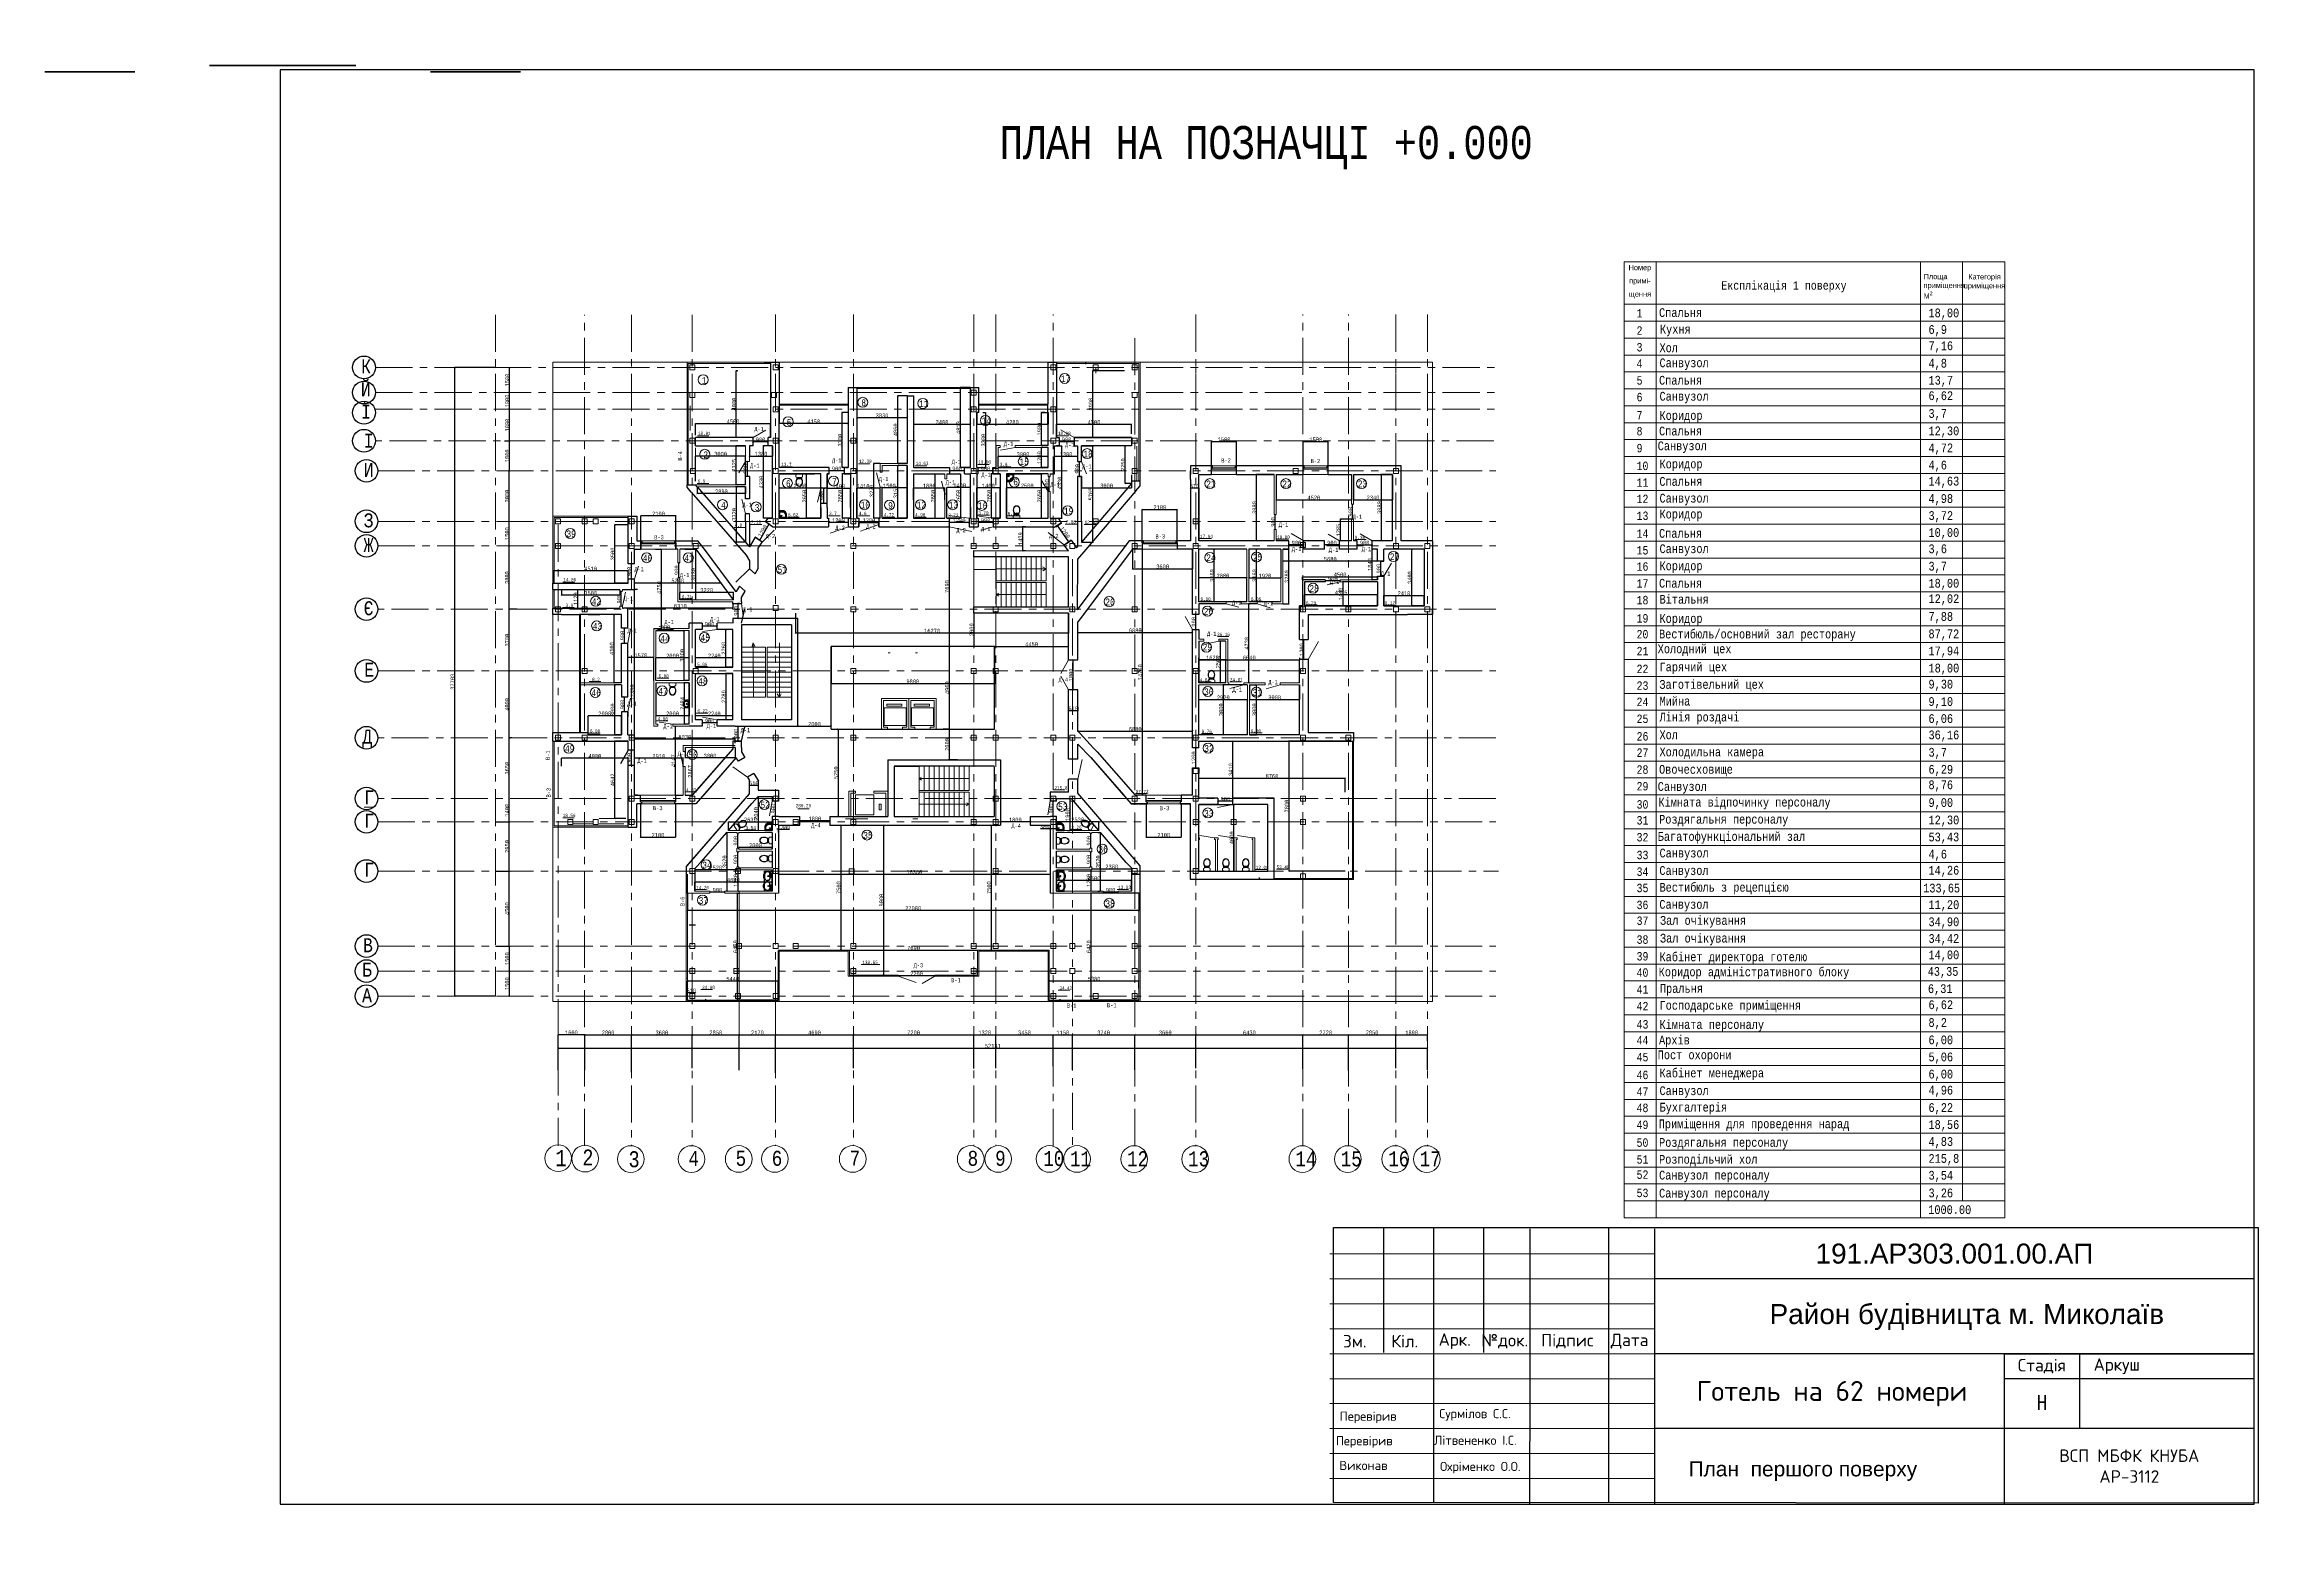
# Model space of a CAD drawing. Header units: millimetres. Extents: x -689206 to 4969298, y -1019800 to 703299.
# Drawn here: x 336834 to 470851, y -677850 to -588819 of the extents above; entities that cross this region are included whole.
import ezdxf

# ---------------------------------------------------------------- set-up
doc = ezdxf.new("R2010")
doc.units = ezdxf.units.MM
doc.linetypes.add('JIS_02_4.0', pattern=[5.5, 4, -1.5])
doc.linetypes.add('осеваяX2', pattern=[101.6, 63.5, -12.7, 12.7, -12.7])
for name, color, linetype in [('SANTEH', 7, 'Continuous'), ('Сантехника', 7, 'Continuous'), ('сетка', 104, 'Continuous'), ('четотам', 7, 'Continuous')]:
    doc.layers.add(name, color=color, linetype=linetype)
for name, color, linetype, lineweight in [('WC', 170, 'Continuous', 9), ('Відомість заповнення дверних та віконних прорізів', 7, 'Continuous', 5), ('несущие', 7, 'Continuous', 30), ('ОКНА', 250, 'Continuous', 20), ('ПЕРЕГОРОДКИ', 252, 'Continuous', 9), ('РАЗМЕРЫ', 7, 'Continuous', 9), ('сваи', 7, 'JIS_02_4.0', 30), ('Слой1', 7, 'Continuous', 30), ('стены', 7, 'Continuous', 20), ('Таблиця Експлікації приміщень', 7, 'Continuous', 5), ('Штамп', 7, 'Continuous', 5)]:
    doc.layers.add(name, color=color, linetype=linetype, lineweight=lineweight)
doc.layers.add('внешняярамка', color=7, linetype='Continuous', lineweight=5, plot=False)
doc.styles.get("Standard").update_dxf_attribs({"font": 'arial.ttf'})
doc.styles.add('Аннотативный', font='isocteur.ttf', dxfattribs={"width": 0.7, "height": 250})
doc.dimstyles.new('Аннотативный', dxfattribs={"dimscale": 0, "dimtxt": 250, "dimasz": 100, "dimexe": 1.25, "dimexo": 0.625, "dimtad": 1, "dimdec": 0, "dimtxsty": 'Аннотативный', "dimblk": 'ARCHTICK', "dimcen": 2.5, "dimadec": 0, "dimazin": 0, "dimtfac": 1, "dimtdec": 0, "dimtmove": 0, "dimatfit": 3, "dimfxl": 1, "dimarcsym": 0})

# ---------------------------------------------------------------- blocks, each defined once
blk = doc.blocks.new('_ArchTick')
at = {"color": 0, "linetype": 'ByBlock', "const_width": 0.15}
blk.add_lwpolyline([(-0.5, -0.5), (0.5, 0.5)], dxfattribs=at)
blk = doc.blocks.new('*D3693')
at = {"layer": 'Defpoints', "color": 0, "lineweight": 9, "transparency": 16777216}
for p in [(384664, -610884), (385028, -610884), (385028, -614184)]:
    blk.add_point(p, dxfattribs=at)
at = {"layer": 'стены', "color": 0, "lineweight": -2, "transparency": 16777216}
for p, q in [((385027, -610884), (384662, -610884)), ((384664, -614184), (384664, -610884)), ((385027, -614184), (384662, -614184))]:
    blk.add_line(p, q, dxfattribs=at)
at = {"layer": 'стены', "color": 0, "lineweight": -2, "transparency": 16777216, "xscale": 100, "yscale": 100, "zscale": 100}
for p, rotation in [((384664, -610884), 90), ((384664, -614184), 270)]:
    blk.add_blockref('_ArchTick', p, dxfattribs=dict(at, rotation=rotation))
at = {"layer": 'стены', "color": 0, "lineweight": 5, "transparency": 16777216, "insert": (384538, -612534), "char_height": 250, "attachment_point": 5, "rotation": 90, "style": 'Аннотативный'}
blk.add_mtext('3300', dxfattribs=at)
blk = doc.blocks.new('*D3694')
at = {"layer": 'Defpoints', "color": 0, "lineweight": 0, "transparency": 16777216}
for p in [(380878, -610884), (385028, -610884), (380878, -611543)]:
    blk.add_point(p, dxfattribs=at)
at = {"layer": 'стены', "color": 0, "lineweight": -2, "transparency": 16777216}
for p, q in [((380878, -610884), (380878, -611545)), ((385028, -610884), (385028, -611545)), ((385028, -611543), (380878, -611543))]:
    blk.add_line(p, q, dxfattribs=at)
at = {"layer": 'стены', "color": 0, "lineweight": -2, "transparency": 16777216, "xscale": 100, "yscale": 100, "zscale": 100, "rotation": 180}
blk.add_blockref('_ArchTick', (380878, -611543), dxfattribs=at)
at = {"layer": 'стены', "color": 0, "lineweight": -2, "transparency": 16777216, "xscale": 100, "yscale": 100, "zscale": 100}
blk.add_blockref('_ArchTick', (385028, -611543), dxfattribs=at)
at = {"layer": 'стены', "color": 0, "lineweight": 5, "transparency": 16777216, "insert": (382953, -611418), "char_height": 250, "attachment_point": 5, "style": 'Аннотативный'}
blk.add_mtext('4150', dxfattribs=at)
blk = doc.blocks.new('*D3695')
at = {"layer": 'Defpoints', "color": 0, "lineweight": 9, "transparency": 16777216}
for p in [(385538, -611178), (388568, -611178), (388568, -611178)]:
    blk.add_point(p, dxfattribs=at)
at = {"layer": 'стены', "color": 0, "lineweight": -2, "transparency": 16777216}
for p, q in [((385538, -611178), (385538, -611177)), ((385538, -611178), (388568, -611178)), ((388568, -611178), (388568, -611177))]:
    blk.add_line(p, q, dxfattribs=at)
at = {"layer": 'стены', "color": 0, "lineweight": -2, "transparency": 16777216, "xscale": 100, "yscale": 100, "zscale": 100, "rotation": 180}
blk.add_blockref('_ArchTick', (385538, -611178), dxfattribs=at)
at = {"layer": 'стены', "color": 0, "lineweight": -2, "transparency": 16777216, "xscale": 100, "yscale": 100, "zscale": 100}
blk.add_blockref('_ArchTick', (388568, -611178), dxfattribs=at)
at = {"layer": 'стены', "color": 0, "lineweight": 5, "transparency": 16777216, "insert": (387053, -611053), "char_height": 250, "attachment_point": 5, "style": 'Аннотативный'}
blk.add_mtext('3030', dxfattribs=at)
blk = doc.blocks.new('*D3696')
at = {"layer": 'Defpoints', "color": 0, "lineweight": 9, "transparency": 16777216}
for p in [(387994, -609884), (388568, -609884), (388568, -613944)]:
    blk.add_point(p, dxfattribs=at)
at = {"layer": 'стены', "color": 0, "lineweight": -2, "transparency": 16777216}
for p, q in [((388567, -609884), (387993, -609884)), ((387994, -613944), (387994, -609884)), ((388567, -613944), (387993, -613944))]:
    blk.add_line(p, q, dxfattribs=at)
at = {"layer": 'стены', "color": 0, "lineweight": -2, "transparency": 16777216, "xscale": 100, "yscale": 100, "zscale": 100}
for p, rotation in [((387994, -609884), 90), ((387994, -613944), 270)]:
    blk.add_blockref('_ArchTick', p, dxfattribs=dict(at, rotation=rotation))
at = {"layer": 'стены', "color": 0, "lineweight": 5, "transparency": 16777216, "insert": (387868, -611914), "char_height": 250, "attachment_point": 5, "rotation": 90, "style": 'Аннотативный'}
blk.add_mtext('4060', dxfattribs=at)
blk = doc.blocks.new('*D3697')
at = {"layer": 'Defpoints', "color": 0, "lineweight": 0, "transparency": 16777216}
for p in [(383758, -615433), (383758, -616564), (385158, -616564)]:
    blk.add_point(p, dxfattribs=at)
at = {"layer": 'стены', "color": 0, "lineweight": -2, "transparency": 16777216}
for p, q in [((383758, -616563), (383758, -615432)), ((385158, -615433), (383758, -615433)), ((385158, -616563), (385158, -615432))]:
    blk.add_line(p, q, dxfattribs=at)
at = {"layer": 'стены', "color": 0, "lineweight": -2, "transparency": 16777216, "xscale": 100, "yscale": 100, "zscale": 100, "rotation": 180}
blk.add_blockref('_ArchTick', (383758, -615433), dxfattribs=at)
at = {"layer": 'стены', "color": 0, "lineweight": -2, "transparency": 16777216, "xscale": 100, "yscale": 100, "zscale": 100}
blk.add_blockref('_ArchTick', (385158, -615433), dxfattribs=at)
at = {"layer": 'стены', "color": 0, "lineweight": 5, "transparency": 16777216, "insert": (384458, -615308), "char_height": 250, "attachment_point": 5, "style": 'Аннотативный'}
blk.add_mtext('1400', dxfattribs=at)
blk = doc.blocks.new('*D3698')
at = {"layer": 'Defpoints', "color": 0, "lineweight": 0, "transparency": 16777216}
for p in [(388948, -611584), (392348, -611584), (392348, -611584)]:
    blk.add_point(p, dxfattribs=at)
at = {"layer": 'стены', "color": 0, "lineweight": -2, "transparency": 16777216}
for p, q in [((388948, -611584), (392348, -611584)), ((388948, -611585), (388948, -611586)), ((392348, -611584), (392348, -611583))]:
    blk.add_line(p, q, dxfattribs=at)
at = {"layer": 'стены', "color": 0, "lineweight": -2, "transparency": 16777216, "xscale": 100, "yscale": 100, "zscale": 100, "rotation": 180}
blk.add_blockref('_ArchTick', (388948, -611584), dxfattribs=at)
at = {"layer": 'стены', "color": 0, "lineweight": -2, "transparency": 16777216, "xscale": 100, "yscale": 100, "zscale": 100}
blk.add_blockref('_ArchTick', (392348, -611584), dxfattribs=at)
at = {"layer": 'стены', "color": 0, "lineweight": 5, "transparency": 16777216, "insert": (390648, -611459), "char_height": 250, "attachment_point": 5, "style": 'Аннотативный'}
blk.add_mtext('3400', dxfattribs=at)
blk = doc.blocks.new('*D3699')
at = {"layer": 'Defpoints', "color": 0, "lineweight": 9, "transparency": 16777216}
for p in [(391767, -609374), (392348, -609374), (392348, -614184)]:
    blk.add_point(p, dxfattribs=at)
at = {"layer": 'стены', "color": 0, "lineweight": -2, "transparency": 16777216}
for p, q in [((392347, -609374), (391766, -609374)), ((391767, -614184), (391767, -609374)), ((392347, -614184), (391766, -614184))]:
    blk.add_line(p, q, dxfattribs=at)
at = {"layer": 'стены', "color": 0, "lineweight": -2, "transparency": 16777216, "xscale": 100, "yscale": 100, "zscale": 100}
for p, rotation in [((391767, -609374), 90), ((391767, -614184), 270)]:
    blk.add_blockref('_ArchTick', p, dxfattribs=dict(at, rotation=rotation))
at = {"layer": 'стены', "color": 0, "lineweight": 5, "transparency": 16777216, "insert": (391641, -611779), "char_height": 250, "attachment_point": 5, "rotation": 90, "style": 'Аннотативный'}
blk.add_mtext('4810', dxfattribs=at)
blk = doc.blocks.new('*D3700')
at = {"layer": 'Defpoints', "color": 0, "lineweight": 0, "transparency": 16777216}
for p in [(388943, -616112), (390823, -615403), (390823, -616112)]:
    blk.add_point(p, dxfattribs=at)
at = {"layer": 'стены', "color": 0, "lineweight": -2, "transparency": 16777216}
for p, q in [((388943, -616111), (388943, -615402)), ((388943, -615403), (390823, -615403)), ((390823, -616111), (390823, -615402))]:
    blk.add_line(p, q, dxfattribs=at)
at = {"layer": 'стены', "color": 0, "lineweight": -2, "transparency": 16777216, "xscale": 100, "yscale": 100, "zscale": 100, "rotation": 180}
blk.add_blockref('_ArchTick', (388943, -615403), dxfattribs=at)
at = {"layer": 'стены', "color": 0, "lineweight": -2, "transparency": 16777216, "xscale": 100, "yscale": 100, "zscale": 100}
blk.add_blockref('_ArchTick', (390823, -615403), dxfattribs=at)
at = {"layer": 'стены', "color": 0, "lineweight": 5, "transparency": 16777216, "insert": (389883, -615278), "char_height": 250, "attachment_point": 5, "style": 'Аннотативный'}
blk.add_mtext('1880', dxfattribs=at)
blk = doc.blocks.new('*D3701')
at = {"layer": 'Defpoints', "color": 0, "lineweight": 0, "transparency": 16777216}
for p in [(382121, -635363), (382121, -635401), (383926, -635363)]:
    blk.add_point(p, dxfattribs=at)
at = {"layer": 'стены', "color": 0, "lineweight": -2, "transparency": 16777216}
for p, q in [((382121, -635400), (382121, -635361)), ((383926, -635363), (382121, -635363)), ((383926, -635362), (383926, -635361))]:
    blk.add_line(p, q, dxfattribs=at)
at = {"layer": 'стены', "color": 0, "lineweight": -2, "transparency": 16777216, "xscale": 100, "yscale": 100, "zscale": 100, "rotation": 180}
blk.add_blockref('_ArchTick', (382121, -635363), dxfattribs=at)
at = {"layer": 'стены', "color": 0, "lineweight": -2, "transparency": 16777216, "xscale": 100, "yscale": 100, "zscale": 100}
blk.add_blockref('_ArchTick', (383926, -635363), dxfattribs=at)
at = {"layer": 'стены', "color": 0, "lineweight": 5, "transparency": 16777216, "insert": (383024, -635237), "char_height": 250, "attachment_point": 5, "style": 'Аннотативный'}
blk.add_mtext('1800', dxfattribs=at)
blk = doc.blocks.new('*D3702')
at = {"layer": 'Defpoints', "color": 0, "lineweight": 0, "transparency": 16777216}
for p in [(412278, -620915), (416773, -620728), (416773, -620915)]:
    blk.add_point(p, dxfattribs=at)
at = {"layer": 'стены', "color": 0, "lineweight": -2, "transparency": 16777216}
for p, q in [((412278, -620914), (412278, -620727)), ((412278, -620728), (416773, -620728)), ((416773, -620914), (416773, -620727))]:
    blk.add_line(p, q, dxfattribs=at)
at = {"layer": 'стены', "color": 0, "lineweight": -2, "transparency": 16777216, "xscale": 100, "yscale": 100, "zscale": 100, "rotation": 180}
blk.add_blockref('_ArchTick', (412278, -620728), dxfattribs=at)
at = {"layer": 'стены', "color": 0, "lineweight": -2, "transparency": 16777216, "xscale": 100, "yscale": 100, "zscale": 100}
blk.add_blockref('_ArchTick', (416773, -620728), dxfattribs=at)
at = {"layer": 'стены', "color": 0, "lineweight": 5, "transparency": 16777216, "insert": (414525, -620602), "char_height": 250, "attachment_point": 5, "style": 'Аннотативный'}
blk.add_mtext('4500', dxfattribs=at)
blk = doc.blocks.new('*D3703')
at = {"layer": 'Defpoints', "color": 0, "lineweight": 0, "transparency": 16777216}
for p in [(416963, -619794), (416963, -619794), (416963, -620694)]:
    blk.add_point(p, dxfattribs=at)
at = {"layer": 'стены', "color": 0, "lineweight": -2, "transparency": 16777216}
for p, q in [((416963, -619794), (416964, -619794)), ((416963, -620694), (416963, -619794)), ((416963, -620694), (416964, -620694))]:
    blk.add_line(p, q, dxfattribs=at)
at = {"layer": 'стены', "color": 0, "lineweight": -2, "transparency": 16777216, "xscale": 100, "yscale": 100, "zscale": 100}
for p, rotation in [((416963, -619794), 90), ((416963, -620694), 270)]:
    blk.add_blockref('_ArchTick', p, dxfattribs=dict(at, rotation=rotation))
at = {"layer": 'стены', "color": 0, "lineweight": 5, "transparency": 16777216, "insert": (416837, -620244), "char_height": 250, "attachment_point": 5, "rotation": 90, "style": 'Аннотативный'}
blk.add_mtext('900', dxfattribs=at)
blk = doc.blocks.new('*D3704')
at = {"layer": 'Defpoints', "color": 0, "lineweight": 0, "transparency": 16777216}
for p in [(406057, -620796), (406057, -622236), (408937, -622236)]:
    blk.add_point(p, dxfattribs=at)
at = {"layer": 'стены', "color": 0, "lineweight": -2, "transparency": 16777216}
for p, q in [((406057, -622236), (406057, -620795)), ((408937, -620796), (406057, -620796)), ((408937, -622236), (408937, -620795))]:
    blk.add_line(p, q, dxfattribs=at)
at = {"layer": 'стены', "color": 0, "lineweight": -2, "transparency": 16777216, "xscale": 100, "yscale": 100, "zscale": 100, "rotation": 180}
blk.add_blockref('_ArchTick', (406057, -620796), dxfattribs=at)
at = {"layer": 'стены', "color": 0, "lineweight": -2, "transparency": 16777216, "xscale": 100, "yscale": 100, "zscale": 100}
blk.add_blockref('_ArchTick', (408937, -620796), dxfattribs=at)
at = {"layer": 'стены', "color": 0, "lineweight": 5, "transparency": 16777216, "insert": (407497, -620671), "char_height": 250, "attachment_point": 5, "style": 'Аннотативный'}
blk.add_mtext('2880', dxfattribs=at)
blk = doc.blocks.new('*D3705')
at = {"layer": 'Defpoints', "color": 0, "lineweight": 0, "transparency": 16777216}
for p in [(416773, -621035), (414688, -622474), (416773, -622474)]:
    blk.add_point(p, dxfattribs=at)
at = {"layer": 'стены', "color": 0, "lineweight": -2, "transparency": 16777216}
for p, q in [((416772, -621035), (414687, -621035)), ((414688, -621035), (414688, -622474)), ((416772, -622474), (414687, -622474))]:
    blk.add_line(p, q, dxfattribs=at)
at = {"layer": 'стены', "color": 0, "lineweight": -2, "transparency": 16777216, "xscale": 100, "yscale": 100, "zscale": 100}
for p, rotation in [((414688, -621035), 90), ((414688, -622474), 270)]:
    blk.add_blockref('_ArchTick', p, dxfattribs=dict(at, rotation=rotation))
at = {"layer": 'стены', "color": 0, "lineweight": 5, "transparency": 16777216, "insert": (414563, -621754), "char_height": 250, "attachment_point": 5, "rotation": 90, "style": 'Аннотативный'}
blk.add_mtext('1440', dxfattribs=at)
blk = doc.blocks.new('*D3706')
at = {"layer": 'Defpoints', "color": 0, "lineweight": 0, "transparency": 16777216}
for p in [(412398, -621803), (412398, -622474), (416773, -622474)]:
    blk.add_point(p, dxfattribs=at)
at = {"layer": 'стены', "color": 0, "lineweight": -2, "transparency": 16777216}
for p, q in [((412398, -622473), (412398, -621802)), ((416773, -621803), (412398, -621803)), ((416773, -622473), (416773, -621802))]:
    blk.add_line(p, q, dxfattribs=at)
at = {"layer": 'стены', "color": 0, "lineweight": -2, "transparency": 16777216, "xscale": 100, "yscale": 100, "zscale": 100, "rotation": 180}
blk.add_blockref('_ArchTick', (412398, -621803), dxfattribs=at)
at = {"layer": 'стены', "color": 0, "lineweight": -2, "transparency": 16777216, "xscale": 100, "yscale": 100, "zscale": 100}
blk.add_blockref('_ArchTick', (416773, -621803), dxfattribs=at)
at = {"layer": 'стены', "color": 0, "lineweight": 5, "transparency": 16777216, "insert": (414585, -621678), "char_height": 250, "attachment_point": 5, "style": 'Аннотативный'}
blk.add_mtext('4375', dxfattribs=at)
blk = doc.blocks.new('*D3707')
at = {"layer": 'Defpoints', "color": 0, "lineweight": 0, "transparency": 16777216}
for p in [(408935, -627204), (407518, -630204), (408978, -630204)]:
    blk.add_point(p, dxfattribs=at)
at = {"layer": 'стены', "color": 0, "lineweight": -2, "transparency": 16777216}
for p, q in [((408935, -627204), (407516, -627204)), ((407518, -627204), (407518, -630204)), ((408977, -630204), (407516, -630204))]:
    blk.add_line(p, q, dxfattribs=at)
at = {"layer": 'стены', "color": 0, "lineweight": -2, "transparency": 16777216, "xscale": 100, "yscale": 100, "zscale": 100}
for p, rotation in [((407518, -627204), 90), ((407518, -630204), 270)]:
    blk.add_blockref('_ArchTick', p, dxfattribs=dict(at, rotation=rotation))
at = {"layer": 'стены', "color": 0, "lineweight": 5, "transparency": 16777216, "insert": (407392, -628704), "char_height": 250, "attachment_point": 5, "rotation": 90, "style": 'Аннотативный'}
blk.add_mtext('3000', dxfattribs=at)
blk = doc.blocks.new('*D3708')
at = {"layer": 'Defpoints', "color": 0, "lineweight": 0, "transparency": 16777216}
for p in [(406057, -628099), (406057, -630204), (408978, -630204)]:
    blk.add_point(p, dxfattribs=at)
at = {"layer": 'стены', "color": 0, "lineweight": -2, "transparency": 16777216}
for p, q in [((406057, -630203), (406057, -628098)), ((408978, -628099), (406057, -628099)), ((408978, -630203), (408978, -628098))]:
    blk.add_line(p, q, dxfattribs=at)
at = {"layer": 'стены', "color": 0, "lineweight": -2, "transparency": 16777216, "xscale": 100, "yscale": 100, "zscale": 100, "rotation": 180}
blk.add_blockref('_ArchTick', (406057, -628099), dxfattribs=at)
at = {"layer": 'стены', "color": 0, "lineweight": -2, "transparency": 16777216, "xscale": 100, "yscale": 100, "zscale": 100}
blk.add_blockref('_ArchTick', (408978, -628099), dxfattribs=at)
at = {"layer": 'стены', "color": 0, "lineweight": 5, "transparency": 16777216, "insert": (407518, -627973), "char_height": 250, "attachment_point": 5, "style": 'Аннотативный'}
blk.add_mtext('2920', dxfattribs=at)
blk = doc.blocks.new('*D3709')
at = {"layer": 'Defpoints', "color": 0, "lineweight": 0, "transparency": 16777216}
for p in [(409098, -627204), (412098, -627204), (412098, -628085)]:
    blk.add_point(p, dxfattribs=at)
at = {"layer": 'стены', "color": 0, "lineweight": -2, "transparency": 16777216}
for p, q in [((409098, -627204), (409098, -628087)), ((409098, -628085), (412098, -628085)), ((412098, -627204), (412098, -628087))]:
    blk.add_line(p, q, dxfattribs=at)
at = {"layer": 'стены', "color": 0, "lineweight": -2, "transparency": 16777216, "xscale": 100, "yscale": 100, "zscale": 100, "rotation": 180}
blk.add_blockref('_ArchTick', (409098, -628085), dxfattribs=at)
at = {"layer": 'стены', "color": 0, "lineweight": -2, "transparency": 16777216, "xscale": 100, "yscale": 100, "zscale": 100}
blk.add_blockref('_ArchTick', (412098, -628085), dxfattribs=at)
at = {"layer": 'стены', "color": 0, "lineweight": 5, "transparency": 16777216, "insert": (410598, -627960), "char_height": 250, "attachment_point": 5, "style": 'Аннотативный'}
blk.add_mtext('3000', dxfattribs=at)
blk = doc.blocks.new('*D3710')
at = {"layer": 'Defpoints', "color": 0, "lineweight": 0, "transparency": 16777216}
for p in [(412353, -624494), (412353, -624494), (412353, -625694)]:
    blk.add_point(p, dxfattribs=at)
at = {"layer": 'стены', "color": 0, "lineweight": -2, "transparency": 16777216}
for p, q in [((412353, -625694), (412353, -624494)), ((412354, -624494), (412354, -624494)), ((412354, -625694), (412354, -625694))]:
    blk.add_line(p, q, dxfattribs=at)
at = {"layer": 'стены', "color": 0, "lineweight": -2, "transparency": 16777216, "xscale": 100, "yscale": 100, "zscale": 100}
for p, rotation in [((412353, -624494), 90), ((412353, -625694), 270)]:
    blk.add_blockref('_ArchTick', p, dxfattribs=dict(at, rotation=rotation))
at = {"layer": 'стены', "color": 0, "lineweight": 5, "transparency": 16777216, "insert": (412227, -625094), "char_height": 250, "attachment_point": 5, "rotation": 90, "style": 'Аннотативный'}
blk.add_mtext('1200', dxfattribs=at)
blk = doc.blocks.new('*D3711')
at = {"layer": 'Defpoints', "color": 0, "lineweight": 0, "transparency": 16777216}
for p in [(417153, -622474), (419559, -621844), (419559, -622474)]:
    blk.add_point(p, dxfattribs=at)
at = {"layer": 'стены', "color": 0, "lineweight": -2, "transparency": 16777216}
for p, q in [((417153, -622473), (417153, -621843)), ((417153, -621844), (419559, -621844)), ((419559, -622473), (419559, -621843))]:
    blk.add_line(p, q, dxfattribs=at)
at = {"layer": 'стены', "color": 0, "lineweight": -2, "transparency": 16777216, "xscale": 100, "yscale": 100, "zscale": 100, "rotation": 180}
blk.add_blockref('_ArchTick', (417153, -621844), dxfattribs=at)
at = {"layer": 'стены', "color": 0, "lineweight": -2, "transparency": 16777216, "xscale": 100, "yscale": 100, "zscale": 100}
blk.add_blockref('_ArchTick', (419559, -621844), dxfattribs=at)
at = {"layer": 'стены', "color": 0, "lineweight": 5, "transparency": 16777216, "insert": (418356, -621718), "char_height": 250, "attachment_point": 5, "style": 'Аннотативный'}
blk.add_mtext('2410', dxfattribs=at)
blk = doc.blocks.new('*D3712')
at = {"layer": 'Defpoints', "color": 0, "lineweight": 0, "transparency": 16777216}
for p in [(409057, -622356), (409057, -622356), (409074, -627084)]:
    blk.add_point(p, dxfattribs=at)
at = {"layer": 'стены', "color": 0, "lineweight": -2, "transparency": 16777216}
for p, q in [((409057, -627084), (409057, -622356)), ((409058, -622356), (409058, -622356)), ((409073, -627084), (409056, -627084))]:
    blk.add_line(p, q, dxfattribs=at)
at = {"layer": 'стены', "color": 0, "lineweight": -2, "transparency": 16777216, "xscale": 100, "yscale": 100, "zscale": 100}
for p, rotation in [((409057, -622356), 90), ((409057, -627084), 270)]:
    blk.add_blockref('_ArchTick', p, dxfattribs=dict(at, rotation=rotation))
at = {"layer": 'стены', "color": 0, "lineweight": 5, "transparency": 16777216, "insert": (408932, -624720), "char_height": 250, "attachment_point": 5, "rotation": 90, "style": 'Аннотативный'}
blk.add_mtext('4730', dxfattribs=at)
blk = doc.blocks.new('*D3713')
at = {"layer": 'Defpoints', "color": 0, "lineweight": 0, "transparency": 16777216}
for p in [(406057, -625584), (412098, -625584), (412098, -625707)]:
    blk.add_point(p, dxfattribs=at)
at = {"layer": 'стены', "color": 0, "lineweight": -2, "transparency": 16777216}
for p, q in [((406057, -625584), (406057, -625709)), ((406057, -625707), (412098, -625707)), ((412098, -625584), (412098, -625709))]:
    blk.add_line(p, q, dxfattribs=at)
at = {"layer": 'стены', "color": 0, "lineweight": -2, "transparency": 16777216, "xscale": 100, "yscale": 100, "zscale": 100, "rotation": 180}
blk.add_blockref('_ArchTick', (406057, -625707), dxfattribs=at)
at = {"layer": 'стены', "color": 0, "lineweight": -2, "transparency": 16777216, "xscale": 100, "yscale": 100, "zscale": 100}
blk.add_blockref('_ArchTick', (412098, -625707), dxfattribs=at)
at = {"layer": 'стены', "color": 0, "lineweight": 5, "transparency": 16777216, "insert": (409078, -625582), "char_height": 250, "attachment_point": 5, "style": 'Аннотативный'}
blk.add_mtext('6040', dxfattribs=at)
blk = doc.blocks.new('*D3714')
at = {"layer": 'Defpoints', "color": 0, "lineweight": 0, "transparency": 16777216}
for p in [(405867, -622984), (405877, -622984), (405867, -623884)]:
    blk.add_point(p, dxfattribs=at)
at = {"layer": 'стены', "color": 0, "lineweight": -2, "transparency": 16777216}
for p, q in [((405868, -622984), (405878, -622984)), ((405877, -623884), (405877, -622984)), ((405868, -623884), (405878, -623884))]:
    blk.add_line(p, q, dxfattribs=at)
at = {"layer": 'стены', "color": 0, "lineweight": -2, "transparency": 16777216, "xscale": 100, "yscale": 100, "zscale": 100}
for p, rotation in [((405877, -622984), 90), ((405877, -623884), 270)]:
    blk.add_blockref('_ArchTick', p, dxfattribs=dict(at, rotation=rotation))
at = {"layer": 'стены', "color": 0, "lineweight": 5, "transparency": 16777216, "insert": (405751, -623434), "char_height": 250, "attachment_point": 5, "rotation": 90, "style": 'Аннотативный'}
blk.add_mtext('900', dxfattribs=at)
blk = doc.blocks.new('*D3715')
at = {"layer": 'Defpoints', "color": 0, "lineweight": 0, "transparency": 16777216}
for p in [(405547, -615407), (405547, -615407), (406057, -615407)]:
    blk.add_point(p, dxfattribs=at)
at = {"layer": 'стены', "color": 0, "lineweight": -2, "transparency": 16777216}
for p, q in [((405547, -615406), (405547, -615405)), ((406057, -615407), (405547, -615407)), ((406057, -615406), (406057, -615405))]:
    blk.add_line(p, q, dxfattribs=at)
at = {"layer": 'стены', "color": 0, "lineweight": -2, "transparency": 16777216, "xscale": 100, "yscale": 100, "zscale": 100, "rotation": 180}
blk.add_blockref('_ArchTick', (405547, -615407), dxfattribs=at)
at = {"layer": 'стены', "color": 0, "lineweight": -2, "transparency": 16777216, "xscale": 100, "yscale": 100, "zscale": 100}
blk.add_blockref('_ArchTick', (406057, -615407), dxfattribs=at)
at = {"layer": 'стены', "color": 0, "lineweight": 25, "transparency": 16777216, "insert": (405802, -615281), "char_height": 250, "attachment_point": 5, "style": 'Аннотативный'}
blk.add_mtext('510', dxfattribs=at)
blk = doc.blocks.new('*D3690')
at = {"layer": 'Defpoints', "color": 0, "lineweight": 0, "transparency": 16777216}
for p in [(398797, -624078), (405677, -624078), (405677, -624078)]:
    blk.add_point(p, dxfattribs=at)
at = {"layer": 'стены', "color": 0, "lineweight": -2, "transparency": 16777216}
for p, q in [((398797, -624077), (398797, -624076)), ((398797, -624078), (405677, -624078)), ((405677, -624077), (405677, -624076))]:
    blk.add_line(p, q, dxfattribs=at)
at = {"layer": 'стены', "color": 0, "lineweight": -2, "transparency": 16777216, "xscale": 100, "yscale": 100, "zscale": 100, "rotation": 180}
blk.add_blockref('_ArchTick', (398797, -624078), dxfattribs=at)
at = {"layer": 'стены', "color": 0, "lineweight": -2, "transparency": 16777216, "xscale": 100, "yscale": 100, "zscale": 100}
blk.add_blockref('_ArchTick', (405677, -624078), dxfattribs=at)
at = {"layer": 'стены', "color": 0, "lineweight": 5, "transparency": 16777216, "insert": (402237, -623952), "char_height": 250, "attachment_point": 5, "style": 'Аннотативный'}
blk.add_mtext('6880', dxfattribs=at)
blk = doc.blocks.new('*D3691')
at = {"layer": 'Defpoints', "color": 0, "lineweight": 9, "transparency": 16777216}
for p in [(367319, -620377), (367319, -621106), (371829, -621106)]:
    blk.add_point(p, dxfattribs=at)
at = {"layer": 'стены', "color": 0, "lineweight": -2, "transparency": 16777216}
for p, q in [((367319, -621105), (367319, -620375)), ((371829, -620377), (367319, -620377)), ((371829, -621105), (371829, -620375))]:
    blk.add_line(p, q, dxfattribs=at)
at = {"layer": 'стены', "color": 0, "lineweight": -2, "transparency": 16777216, "xscale": 100, "yscale": 100, "zscale": 100, "rotation": 180}
blk.add_blockref('_ArchTick', (367319, -620377), dxfattribs=at)
at = {"layer": 'стены', "color": 0, "lineweight": -2, "transparency": 16777216, "xscale": 100, "yscale": 100, "zscale": 100}
blk.add_blockref('_ArchTick', (371829, -620377), dxfattribs=at)
at = {"layer": 'стены', "color": 0, "lineweight": 5, "transparency": 16777216, "insert": (369574, -620251), "char_height": 250, "attachment_point": 5, "style": 'Аннотативный'}
blk.add_mtext('4510', dxfattribs=at)
blk = doc.blocks.new('*D3692')
at = {"layer": 'Defpoints', "color": 0, "lineweight": 0, "transparency": 16777216}
for p in [(371030, -617606), (371829, -617606), (371829, -621106)]:
    blk.add_point(p, dxfattribs=at)
at = {"layer": 'стены', "color": 0, "lineweight": -2, "transparency": 16777216}
for p, q in [((371828, -617606), (371028, -617606)), ((371030, -621106), (371030, -617606)), ((371828, -621106), (371028, -621106))]:
    blk.add_line(p, q, dxfattribs=at)
at = {"layer": 'стены', "color": 0, "lineweight": -2, "transparency": 16777216, "xscale": 100, "yscale": 100, "zscale": 100}
for p, rotation in [((371030, -617606), 90), ((371030, -621106), 270)]:
    blk.add_blockref('_ArchTick', p, dxfattribs=dict(at, rotation=rotation))
at = {"layer": 'стены', "color": 0, "lineweight": 5, "transparency": 16777216, "insert": (370904, -619356), "char_height": 250, "attachment_point": 5, "rotation": 90, "style": 'Аннотативный'}
blk.add_mtext('3500', dxfattribs=at)
blk = doc.blocks.new('*D3717')
at = {"layer": 'Defpoints', "color": 0, "lineweight": 0, "transparency": 16777216}
for p in [(371029, -627206), (371418, -627206), (371418, -630206)]:
    blk.add_point(p, dxfattribs=at)
at = {"layer": 'стены', "color": 0, "lineweight": -2, "transparency": 16777216}
for p, q in [((371417, -627206), (371027, -627206)), ((371029, -630206), (371029, -627206)), ((371417, -630206), (371027, -630206))]:
    blk.add_line(p, q, dxfattribs=at)
at = {"layer": 'стены', "color": 0, "lineweight": -2, "transparency": 16777216, "xscale": 100, "yscale": 100, "zscale": 100}
for p, rotation in [((371029, -627206), 90), ((371029, -630206), 270)]:
    blk.add_blockref('_ArchTick', p, dxfattribs=dict(at, rotation=rotation))
at = {"layer": 'стены', "color": 0, "lineweight": 5, "transparency": 16777216, "insert": (370903, -628706), "char_height": 250, "attachment_point": 5, "rotation": 90, "style": 'Аннотативный'}
blk.add_mtext('3000', dxfattribs=at)
blk = doc.blocks.new('*D3718')
at = {"layer": 'Defpoints', "color": 0, "lineweight": 0, "transparency": 16777216}
for p in [(372019, -619959), (372019, -619959), (372019, -620859)]:
    blk.add_point(p, dxfattribs=at)
at = {"layer": 'стены', "color": 0, "lineweight": -2, "transparency": 16777216}
for p, q in [((372019, -619959), (372020, -619959)), ((372019, -620859), (372019, -619959)), ((372019, -620859), (372020, -620859))]:
    blk.add_line(p, q, dxfattribs=at)
at = {"layer": 'стены', "color": 0, "lineweight": -2, "transparency": 16777216, "xscale": 100, "yscale": 100, "zscale": 100}
for p, rotation in [((372019, -619959), 90), ((372019, -620859), 270)]:
    blk.add_blockref('_ArchTick', p, dxfattribs=dict(at, rotation=rotation))
at = {"layer": 'стены', "color": 0, "lineweight": 5, "transparency": 16777216, "insert": (371893, -620409), "char_height": 250, "attachment_point": 5, "rotation": 90, "style": 'Аннотативный'}
blk.add_mtext('900', dxfattribs=at)
blk = doc.blocks.new('*D3719')
at = {"layer": 'Defpoints', "color": 0, "lineweight": 0, "transparency": 16777216}
for p in [(375205, -627082), (375488, -627082), (375488, -629566)]:
    blk.add_point(p, dxfattribs=at)
at = {"layer": 'стены', "color": 0, "lineweight": -2, "transparency": 16777216}
for p, q in [((375487, -627082), (375203, -627082)), ((375205, -629566), (375205, -627082)), ((375487, -629566), (375203, -629566))]:
    blk.add_line(p, q, dxfattribs=at)
at = {"layer": 'стены', "color": 0, "lineweight": -2, "transparency": 16777216, "xscale": 100, "yscale": 100, "zscale": 100}
for p, rotation in [((375205, -627082), 90), ((375205, -629566), 270)]:
    blk.add_blockref('_ArchTick', p, dxfattribs=dict(at, rotation=rotation))
at = {"layer": 'стены', "color": 0, "lineweight": 5, "transparency": 16777216, "insert": (375079, -628324), "char_height": 250, "attachment_point": 5, "rotation": 90, "style": 'Аннотативный'}
blk.add_mtext('2484', dxfattribs=at)
blk = doc.blocks.new('*D3720')
at = {"layer": 'Defpoints', "color": 0, "lineweight": 0, "transparency": 16777216}
for p in [(373616, -623946), (375180, -623946), (375488, -626946)]:
    blk.add_point(p, dxfattribs=at)
at = {"layer": 'стены', "color": 0, "lineweight": -2, "transparency": 16777216}
for p, q in [((373616, -623946), (375181, -623946)), ((375180, -626946), (375180, -623946)), ((375487, -626946), (375178, -626946))]:
    blk.add_line(p, q, dxfattribs=at)
at = {"layer": 'стены', "color": 0, "lineweight": -2, "transparency": 16777216, "xscale": 100, "yscale": 100, "zscale": 100}
for p, rotation in [((375180, -623946), 90), ((375180, -626946), 270)]:
    blk.add_blockref('_ArchTick', p, dxfattribs=dict(at, rotation=rotation))
at = {"layer": 'стены', "color": 0, "lineweight": 5, "transparency": 16777216, "insert": (375054, -625446), "char_height": 250, "attachment_point": 5, "rotation": 90, "style": 'Аннотативный'}
blk.add_mtext('3000', dxfattribs=at)
blk = doc.blocks.new('*D3721')
at = {"layer": 'Defpoints', "color": 0, "lineweight": 0, "transparency": 16777216}
for p in [(373488, -625593), (373488, -626946), (375488, -626946)]:
    blk.add_point(p, dxfattribs=at)
at = {"layer": 'стены', "color": 0, "lineweight": -2, "transparency": 16777216}
for p, q in [((373488, -626945), (373488, -625592)), ((375488, -625593), (373488, -625593)), ((375488, -626945), (375488, -625592))]:
    blk.add_line(p, q, dxfattribs=at)
at = {"layer": 'стены', "color": 0, "lineweight": -2, "transparency": 16777216, "xscale": 100, "yscale": 100, "zscale": 100, "rotation": 180}
blk.add_blockref('_ArchTick', (373488, -625593), dxfattribs=at)
at = {"layer": 'стены', "color": 0, "lineweight": -2, "transparency": 16777216, "xscale": 100, "yscale": 100, "zscale": 100}
blk.add_blockref('_ArchTick', (375488, -625593), dxfattribs=at)
at = {"layer": 'стены', "color": 0, "lineweight": 5, "transparency": 16777216, "insert": (374488, -625468), "char_height": 250, "attachment_point": 5, "style": 'Аннотативный'}
blk.add_mtext('2000', dxfattribs=at)
blk = doc.blocks.new('*D3722')
at = {"layer": 'Defpoints', "color": 0, "lineweight": 0, "transparency": 16777216}
for p in [(370978, -622986), (371418, -622986), (371418, -627086)]:
    blk.add_point(p, dxfattribs=at)
at = {"layer": 'стены', "color": 0, "lineweight": -2, "transparency": 16777216}
for p, q in [((371417, -622986), (370977, -622986)), ((370978, -627086), (370978, -622986)), ((371417, -627086), (370977, -627086))]:
    blk.add_line(p, q, dxfattribs=at)
at = {"layer": 'стены', "color": 0, "lineweight": -2, "transparency": 16777216, "xscale": 100, "yscale": 100, "zscale": 100}
for p, rotation in [((370978, -622986), 90), ((370978, -627086), 270)]:
    blk.add_blockref('_ArchTick', p, dxfattribs=dict(at, rotation=rotation))
at = {"layer": 'стены', "color": 0, "lineweight": 5, "transparency": 16777216, "insert": (370852, -625036), "char_height": 250, "attachment_point": 5, "rotation": 90, "style": 'Аннотативный'}
blk.add_mtext('4100', dxfattribs=at)
blk = doc.blocks.new('*D3723')
at = {"layer": 'Defpoints', "color": 0, "lineweight": 0, "transparency": 16777216}
for p in [(371798, -625574), (371798, -626946), (373368, -626946)]:
    blk.add_point(p, dxfattribs=at)
at = {"layer": 'стены', "color": 0, "lineweight": -2, "transparency": 16777216}
for p, q in [((371798, -626945), (371798, -625573)), ((373368, -625574), (371798, -625574)), ((373368, -626945), (373368, -625573))]:
    blk.add_line(p, q, dxfattribs=at)
at = {"layer": 'стены', "color": 0, "lineweight": -2, "transparency": 16777216, "xscale": 100, "yscale": 100, "zscale": 100, "rotation": 180}
blk.add_blockref('_ArchTick', (371798, -625574), dxfattribs=at)
at = {"layer": 'стены', "color": 0, "lineweight": -2, "transparency": 16777216, "xscale": 100, "yscale": 100, "zscale": 100}
blk.add_blockref('_ArchTick', (373368, -625574), dxfattribs=at)
at = {"layer": 'стены', "color": 0, "lineweight": 5, "transparency": 16777216, "insert": (372583, -625448), "char_height": 250, "attachment_point": 5, "style": 'Аннотативный'}
blk.add_mtext('1570', dxfattribs=at)
blk = doc.blocks.new('*D3724')
at = {"layer": 'Defpoints', "color": 0, "lineweight": 0, "transparency": 16777216}
for p in [(372209, -631613), (372209, -632109), (375118, -632109)]:
    blk.add_point(p, dxfattribs=at)
at = {"layer": 'стены', "color": 0, "lineweight": -2, "transparency": 16777216}
for p, q in [((372209, -632109), (372209, -631611)), ((375118, -631613), (372209, -631613)), ((375118, -632109), (375118, -631611))]:
    blk.add_line(p, q, dxfattribs=at)
at = {"layer": 'стены', "color": 0, "lineweight": -2, "transparency": 16777216, "xscale": 100, "yscale": 100, "zscale": 100, "rotation": 180}
blk.add_blockref('_ArchTick', (372209, -631613), dxfattribs=at)
at = {"layer": 'стены', "color": 0, "lineweight": -2, "transparency": 16777216, "xscale": 100, "yscale": 100, "zscale": 100}
blk.add_blockref('_ArchTick', (375118, -631613), dxfattribs=at)
at = {"layer": 'стены', "color": 0, "lineweight": 5, "transparency": 16777216, "insert": (373663, -631487), "char_height": 250, "attachment_point": 5, "style": 'Аннотативный'}
blk.add_mtext('2910', dxfattribs=at)
blk = doc.blocks.new('*D3725')
at = {"layer": 'Defpoints', "color": 0, "lineweight": 0, "transparency": 16777216}
for p in [(378428, -629686), (378428, -629686), (378428, -630586)]:
    blk.add_point(p, dxfattribs=at)
at = {"layer": 'стены', "color": 0, "lineweight": -2, "transparency": 16777216}
for p, q in [((378428, -629686), (378429, -629686)), ((378428, -630586), (378428, -629686)), ((378428, -630586), (378429, -630586))]:
    blk.add_line(p, q, dxfattribs=at)
at = {"layer": 'стены', "color": 0, "lineweight": -2, "transparency": 16777216, "xscale": 100, "yscale": 100, "zscale": 100}
for p, rotation in [((378428, -629686), 90), ((378428, -630586), 270)]:
    blk.add_blockref('_ArchTick', p, dxfattribs=dict(at, rotation=rotation))
at = {"layer": 'стены', "color": 0, "lineweight": 5, "transparency": 16777216, "insert": (378302, -630136), "char_height": 250, "attachment_point": 5, "rotation": 90, "style": 'Аннотативный'}
blk.add_mtext('900', dxfattribs=at)
blk = doc.blocks.new('*D3726')
at = {"layer": 'Defpoints', "color": 0, "lineweight": 0, "transparency": 16777216}
for p in [(372019, -631134), (372019, -631134), (372019, -632034)]:
    blk.add_point(p, dxfattribs=at)
at = {"layer": 'стены', "color": 0, "lineweight": -2, "transparency": 16777216}
for p, q in [((372019, -631134), (372020, -631134)), ((372019, -632034), (372019, -631134)), ((372019, -632034), (372020, -632034))]:
    blk.add_line(p, q, dxfattribs=at)
at = {"layer": 'стены', "color": 0, "lineweight": -2, "transparency": 16777216, "xscale": 100, "yscale": 100, "zscale": 100}
for p, rotation in [((372019, -631134), 90), ((372019, -632034), 270)]:
    blk.add_blockref('_ArchTick', p, dxfattribs=dict(at, rotation=rotation))
at = {"layer": 'стены', "color": 0, "lineweight": 5, "transparency": 16777216, "insert": (371893, -631584), "char_height": 250, "attachment_point": 5, "rotation": 90, "style": 'Аннотативный'}
blk.add_mtext('900', dxfattribs=at)
blk = doc.blocks.new('*D3727')
at = {"layer": 'Defpoints', "color": 0, "lineweight": 0, "transparency": 16777216}
for p in [(372209, -630466), (372209, -630846), (378238, -630716)]:
    blk.add_point(p, dxfattribs=at)
at = {"layer": 'стены', "color": 0, "lineweight": -2, "transparency": 16777216}
for p, q in [((372209, -630845), (372209, -630465)), ((378238, -630466), (372209, -630466)), ((378238, -630715), (378238, -630465))]:
    blk.add_line(p, q, dxfattribs=at)
at = {"layer": 'стены', "color": 0, "lineweight": -2, "transparency": 16777216, "xscale": 100, "yscale": 100, "zscale": 100, "rotation": 180}
blk.add_blockref('_ArchTick', (372209, -630466), dxfattribs=at)
at = {"layer": 'стены', "color": 0, "lineweight": -2, "transparency": 16777216, "xscale": 100, "yscale": 100, "zscale": 100}
blk.add_blockref('_ArchTick', (378238, -630466), dxfattribs=at)
at = {"layer": 'стены', "color": 0, "lineweight": 5, "transparency": 16777216, "insert": (375223, -630341), "char_height": 250, "attachment_point": 5, "style": 'Аннотативный'}
blk.add_mtext('6030', dxfattribs=at)
blk = doc.blocks.new('*D3716')
at = {"layer": 'Defpoints', "color": 0, "lineweight": 0, "transparency": 16777216}
for p in [(392728, -610884), (397008, -610884), (397008, -611584)]:
    blk.add_point(p, dxfattribs=at)
at = {"layer": 'РАЗМЕРЫ', "color": 0, "lineweight": -2, "transparency": 16777216}
for p, q in [((392728, -610884), (392728, -611586)), ((397008, -610884), (397008, -611586)), ((392728, -611584), (397008, -611584))]:
    blk.add_line(p, q, dxfattribs=at)
at = {"layer": 'РАЗМЕРЫ', "color": 0, "lineweight": -2, "transparency": 16777216, "xscale": 100, "yscale": 100, "zscale": 100, "rotation": 180}
blk.add_blockref('_ArchTick', (392728, -611584), dxfattribs=at)
at = {"layer": 'РАЗМЕРЫ', "color": 0, "lineweight": -2, "transparency": 16777216, "xscale": 100, "yscale": 100, "zscale": 100}
blk.add_blockref('_ArchTick', (397008, -611584), dxfattribs=at)
at = {"layer": 'РАЗМЕРЫ', "color": 0, "lineweight": 5, "transparency": 16777216, "insert": (394868, -611459), "char_height": 250, "attachment_point": 5, "style": 'Аннотативный'}
blk.add_mtext('4280', dxfattribs=at)
blk = doc.blocks.new('*D3747')
at = {"layer": 'Defpoints', "color": 0, "lineweight": 0, "transparency": 16777216}
for p in [(374666, -629686), (374666, -629686), (374666, -633833)]:
    blk.add_point(p, dxfattribs=at)
at = {"layer": 'РАЗМЕРЫ', "color": 0, "lineweight": -2, "transparency": 16777216}
for p, q in [((374666, -633833), (374666, -629686)), ((374667, -629686), (374668, -629686)), ((374667, -633833), (374668, -633833))]:
    blk.add_line(p, q, dxfattribs=at)
at = {"layer": 'РАЗМЕРЫ', "color": 0, "lineweight": -2, "transparency": 16777216, "xscale": 100, "yscale": 100, "zscale": 100}
for p, rotation in [((374666, -629686), 90), ((374666, -633833), 270)]:
    blk.add_blockref('_ArchTick', p, dxfattribs=dict(at, rotation=rotation))
at = {"layer": 'РАЗМЕРЫ', "color": 0, "lineweight": 5, "transparency": 16777216, "insert": (374541, -631759), "char_height": 250, "attachment_point": 5, "rotation": 90, "style": 'Аннотативный'}
blk.add_mtext('4147', dxfattribs=at)
blk = doc.blocks.new('*D3748')
at = {"layer": 'Defpoints', "color": 0, "lineweight": 0, "transparency": 16777216}
for p in [(372209, -621486), (372387, -621486), (372387, -633833)]:
    blk.add_point(p, dxfattribs=at)
at = {"layer": 'РАЗМЕРЫ', "color": 0, "lineweight": -2, "transparency": 16777216}
for p, q in [((372387, -621486), (372207, -621486)), ((372209, -633833), (372209, -621486)), ((372387, -633833), (372207, -633833))]:
    blk.add_line(p, q, dxfattribs=at)
at = {"layer": 'РАЗМЕРЫ', "color": 0, "lineweight": -2, "transparency": 16777216, "xscale": 100, "yscale": 100, "zscale": 100}
for p, rotation in [((372209, -621486), 90), ((372209, -633833), 270)]:
    blk.add_blockref('_ArchTick', p, dxfattribs=dict(at, rotation=rotation))
at = {"layer": 'РАЗМЕРЫ', "color": 0, "lineweight": 5, "transparency": 16777216, "insert": (372083, -627659), "char_height": 250, "attachment_point": 5, "rotation": 90, "style": 'Аннотативный'}
blk.add_mtext('12350', dxfattribs=at)
blk = doc.blocks.new('*D3616')
at = {"layer": 'Defpoints', "color": 0, "lineweight": 0, "transparency": 16777216}
for p in [(378312, -608374), (378412, -608374), (378412, -612374)]:
    blk.add_point(p, dxfattribs=at)
at = {"layer": 'РАЗМЕРЫ', "color": 0, "lineweight": -2, "transparency": 16777216}
for p, q in [((378412, -608374), (378311, -608374)), ((378312, -612374), (378312, -608374)), ((378412, -612374), (378311, -612374))]:
    blk.add_line(p, q, dxfattribs=at)
at = {"layer": 'РАЗМЕРЫ', "color": 0, "lineweight": -2, "transparency": 16777216, "xscale": 100, "yscale": 100, "zscale": 100}
for p, rotation in [((378312, -608374), 90), ((378312, -612374), 270)]:
    blk.add_blockref('_ArchTick', p, dxfattribs=dict(at, rotation=rotation))
at = {"layer": 'РАЗМЕРЫ', "color": 0, "lineweight": 5, "transparency": 16777216, "insert": (378186, -610374), "char_height": 250, "attachment_point": 5, "rotation": 90, "style": 'Аннотативный'}
blk.add_mtext('4000', dxfattribs=at)
blk = doc.blocks.new('*D3617')
at = {"layer": 'Defpoints', "color": 0, "lineweight": 9, "transparency": 16777216}
for p in [(375868, -612242), (380368, -611545), (380368, -612374)]:
    blk.add_point(p, dxfattribs=at)
at = {"layer": 'РАЗМЕРЫ', "color": 0, "lineweight": -2, "transparency": 16777216}
for p, q in [((375868, -612242), (375868, -611543)), ((375868, -611545), (380368, -611545)), ((380368, -612373), (380368, -611543))]:
    blk.add_line(p, q, dxfattribs=at)
at = {"layer": 'РАЗМЕРЫ', "color": 0, "lineweight": -2, "transparency": 16777216, "xscale": 100, "yscale": 100, "zscale": 100, "rotation": 180}
blk.add_blockref('_ArchTick', (375868, -611545), dxfattribs=at)
at = {"layer": 'РАЗМЕРЫ', "color": 0, "lineweight": -2, "transparency": 16777216, "xscale": 100, "yscale": 100, "zscale": 100}
blk.add_blockref('_ArchTick', (380368, -611545), dxfattribs=at)
at = {"layer": 'РАЗМЕРЫ', "color": 0, "lineweight": 5, "transparency": 16777216, "insert": (378118, -611419), "char_height": 250, "attachment_point": 5, "style": 'Аннотативный'}
blk.add_mtext('4500', dxfattribs=at)
blk = doc.blocks.new('*D3618')
at = {"layer": 'Defpoints', "color": 0, "lineweight": 0, "transparency": 16777216}
for p in [(399018, -612884), (399701, -612884), (399018, -618649)]:
    blk.add_point(p, dxfattribs=at)
at = {"layer": 'РАЗМЕРЫ', "color": 0, "lineweight": -2, "transparency": 16777216}
for p, q in [((399019, -612884), (399702, -612884)), ((399701, -618649), (399701, -612884)), ((399019, -618649), (399702, -618649))]:
    blk.add_line(p, q, dxfattribs=at)
at = {"layer": 'РАЗМЕРЫ', "color": 0, "lineweight": -2, "transparency": 16777216, "xscale": 100, "yscale": 100, "zscale": 100}
for p, rotation in [((399701, -612884), 90), ((399701, -618649), 270)]:
    blk.add_blockref('_ArchTick', p, dxfattribs=dict(at, rotation=rotation))
at = {"layer": 'РАЗМЕРЫ', "color": 0, "lineweight": 5, "transparency": 16777216, "insert": (399575, -615766), "char_height": 250, "attachment_point": 5, "rotation": 90, "style": 'Аннотативный'}
blk.add_mtext('5765', dxfattribs=at)
blk = doc.blocks.new('*D3619')
at = {"layer": 'Defpoints', "color": 0, "lineweight": 0, "transparency": 16777216}
for p in [(401636, -612882), (402018, -612882), (402018, -615132)]:
    blk.add_point(p, dxfattribs=at)
at = {"layer": 'РАЗМЕРЫ', "color": 0, "lineweight": -2, "transparency": 16777216}
for p, q in [((402017, -612882), (401635, -612882)), ((401636, -615132), (401636, -612882)), ((402017, -615132), (401635, -615132))]:
    blk.add_line(p, q, dxfattribs=at)
at = {"layer": 'РАЗМЕРЫ', "color": 0, "lineweight": -2, "transparency": 16777216, "xscale": 100, "yscale": 100, "zscale": 100}
for p, rotation in [((401636, -612882), 90), ((401636, -615132), 270)]:
    blk.add_blockref('_ArchTick', p, dxfattribs=dict(at, rotation=rotation))
at = {"layer": 'РАЗМЕРЫ', "color": 0, "lineweight": 5, "transparency": 16777216, "insert": (401511, -614007), "char_height": 250, "attachment_point": 5, "rotation": 90, "style": 'Аннотативный'}
blk.add_mtext('2250', dxfattribs=at)
blk = doc.blocks.new('*D3620')
at = {"layer": 'Defpoints', "color": 0, "lineweight": 0, "transparency": 16777216}
for p in [(406057, -634378), (408148, -634378), (406057, -638378)]:
    blk.add_point(p, dxfattribs=at)
at = {"layer": 'РАЗМЕРЫ', "color": 0, "lineweight": -2, "transparency": 16777216}
for p, q in [((406058, -634378), (408150, -634378)), ((408148, -638378), (408148, -634378)), ((406058, -638378), (408150, -638378))]:
    blk.add_line(p, q, dxfattribs=at)
at = {"layer": 'РАЗМЕРЫ', "color": 0, "lineweight": -2, "transparency": 16777216, "xscale": 100, "yscale": 100, "zscale": 100}
for p, rotation in [((408148, -634378), 90), ((408148, -638378), 270)]:
    blk.add_blockref('_ArchTick', p, dxfattribs=dict(at, rotation=rotation))
at = {"layer": 'РАЗМЕРЫ', "color": 0, "lineweight": 5, "transparency": 16777216, "insert": (408023, -636378), "char_height": 250, "attachment_point": 5, "rotation": 90, "style": 'Аннотативный'}
blk.add_mtext('4000', dxfattribs=at)
blk = doc.blocks.new('*D3621')
at = {"layer": 'Defpoints', "color": 0, "lineweight": 0, "transparency": 16777216}
for p in [(408093, -630584), (408093, -630584), (408093, -633998)]:
    blk.add_point(p, dxfattribs=at)
at = {"layer": 'РАЗМЕРЫ', "color": 0, "lineweight": -2, "transparency": 16777216}
for p, q in [((408093, -633998), (408093, -630584)), ((408094, -630584), (408095, -630584)), ((408094, -633998), (408095, -633998))]:
    blk.add_line(p, q, dxfattribs=at)
at = {"layer": 'РАЗМЕРЫ', "color": 0, "lineweight": -2, "transparency": 16777216, "xscale": 100, "yscale": 100, "zscale": 100}
for p, rotation in [((408093, -630584), 90), ((408093, -633998), 270)]:
    blk.add_blockref('_ArchTick', p, dxfattribs=dict(at, rotation=rotation))
at = {"layer": 'РАЗМЕРЫ', "color": 0, "lineweight": 5, "transparency": 16777216, "insert": (407968, -632291), "char_height": 250, "attachment_point": 5, "rotation": 90, "style": 'Аннотативный'}
blk.add_mtext('3410', dxfattribs=at)
blk = doc.blocks.new('*D3628')
at = {"layer": 'Defpoints', "color": 0, "lineweight": 0, "transparency": 16777216}
for p in [(394508, -614564), (396614, -614564), (394508, -617213)]:
    blk.add_point(p, dxfattribs=at)
at = {"layer": 'ОКНА', "color": 0, "lineweight": -2, "transparency": 16777216}
for p, q in [((394509, -614564), (396615, -614564)), ((396614, -617213), (396614, -614564)), ((394509, -617213), (396615, -617213))]:
    blk.add_line(p, q, dxfattribs=at)
at = {"layer": 'ОКНА', "color": 0, "lineweight": -2, "transparency": 16777216, "xscale": 100, "yscale": 100, "zscale": 100}
for p, rotation in [((396614, -614564), 90), ((396614, -617213), 270)]:
    blk.add_blockref('_ArchTick', p, dxfattribs=dict(at, rotation=rotation))
at = {"layer": 'ОКНА', "color": 0, "lineweight": 5, "transparency": 16777216, "insert": (396488, -615888), "char_height": 250, "attachment_point": 5, "rotation": 90, "style": 'Аннотативный'}
blk.add_mtext('2650', dxfattribs=at)
blk = doc.blocks.new('*D3629')
at = {"layer": 'Defpoints', "color": 0, "lineweight": 0, "transparency": 16777216}
for p in [(394508, -615393), (394508, -617213), (397008, -617213)]:
    blk.add_point(p, dxfattribs=at)
at = {"layer": 'ОКНА', "color": 0, "lineweight": -2, "transparency": 16777216}
for p, q in [((394508, -617212), (394508, -615392)), ((397008, -615393), (394508, -615393)), ((397008, -617212), (397008, -615392))]:
    blk.add_line(p, q, dxfattribs=at)
at = {"layer": 'ОКНА', "color": 0, "lineweight": -2, "transparency": 16777216, "xscale": 100, "yscale": 100, "zscale": 100, "rotation": 180}
blk.add_blockref('_ArchTick', (394508, -615393), dxfattribs=at)
at = {"layer": 'ОКНА', "color": 0, "lineweight": -2, "transparency": 16777216, "xscale": 100, "yscale": 100, "zscale": 100}
blk.add_blockref('_ArchTick', (397008, -615393), dxfattribs=at)
at = {"layer": 'ОКНА', "color": 0, "lineweight": 5, "transparency": 16777216, "insert": (395758, -615268), "char_height": 250, "attachment_point": 5, "style": 'Аннотативный'}
blk.add_mtext('2500', dxfattribs=at)
blk = doc.blocks.new('*D3607')
at = {"layer": 'Defpoints', "color": 0, "lineweight": 0, "transparency": 16777216}
for p in [(373460, -619076), (373818, -619076), (373460, -623826)]:
    blk.add_point(p, dxfattribs=at)
at = {"layer": 'ПЕРЕГОРОДКИ', "color": 0, "lineweight": -2, "transparency": 16777216}
for p, q in [((373461, -619076), (373819, -619076)), ((373818, -623826), (373818, -619076)), ((373461, -623826), (373819, -623826))]:
    blk.add_line(p, q, dxfattribs=at)
at = {"layer": 'ПЕРЕГОРОДКИ', "color": 0, "lineweight": -2, "transparency": 16777216, "xscale": 100, "yscale": 100, "zscale": 100}
for p, rotation in [((373818, -619076), 90), ((373818, -623826), 270)]:
    blk.add_blockref('_ArchTick', p, dxfattribs=dict(at, rotation=rotation))
at = {"layer": 'ПЕРЕГОРОДКИ', "color": 0, "lineweight": 5, "transparency": 16777216, "insert": (373692, -621374), "char_height": 250, "attachment_point": 5, "rotation": 90, "style": 'Аннотативный'}
blk.add_mtext('4750', dxfattribs=at)
blk = doc.blocks.new('*D3608')
at = {"layer": 'Defpoints', "color": 0, "lineweight": 0, "transparency": 16777216}
for p in [(383378, -615403), (380878, -617213), (383378, -617213)]:
    blk.add_point(p, dxfattribs=at)
at = {"layer": 'ПЕРЕГОРОДКИ', "color": 0, "lineweight": -2, "transparency": 16777216}
for p, q in [((380878, -617212), (380878, -615402)), ((380878, -615403), (383378, -615403)), ((383378, -617212), (383378, -615402))]:
    blk.add_line(p, q, dxfattribs=at)
at = {"layer": 'ПЕРЕГОРОДКИ', "color": 0, "lineweight": -2, "transparency": 16777216, "xscale": 100, "yscale": 100, "zscale": 100, "rotation": 180}
blk.add_blockref('_ArchTick', (380878, -615403), dxfattribs=at)
at = {"layer": 'ПЕРЕГОРОДКИ', "color": 0, "lineweight": -2, "transparency": 16777216, "xscale": 100, "yscale": 100, "zscale": 100}
blk.add_blockref('_ArchTick', (383378, -615403), dxfattribs=at)
at = {"layer": 'ПЕРЕГОРОДКИ', "color": 0, "lineweight": 5, "transparency": 16777216, "insert": (382128, -615278), "char_height": 250, "attachment_point": 5, "style": 'Аннотативный'}
blk.add_mtext('2500', dxfattribs=at)
blk = doc.blocks.new('*D3609')
at = {"layer": 'Defpoints', "color": 0, "lineweight": 0, "transparency": 16777216}
for p in [(387068, -615403), (387068, -617213), (388568, -617213)]:
    blk.add_point(p, dxfattribs=at)
at = {"layer": 'ПЕРЕГОРОДКИ', "color": 0, "lineweight": -2, "transparency": 16777216}
for p, q in [((387068, -617212), (387068, -615401)), ((388568, -615403), (387068, -615403)), ((388568, -617212), (388568, -615401))]:
    blk.add_line(p, q, dxfattribs=at)
at = {"layer": 'ПЕРЕГОРОДКИ', "color": 0, "lineweight": -2, "transparency": 16777216, "xscale": 100, "yscale": 100, "zscale": 100, "rotation": 180}
blk.add_blockref('_ArchTick', (387068, -615403), dxfattribs=at)
at = {"layer": 'ПЕРЕГОРОДКИ', "color": 0, "lineweight": -2, "transparency": 16777216, "xscale": 100, "yscale": 100, "zscale": 100}
blk.add_blockref('_ArchTick', (388568, -615403), dxfattribs=at)
at = {"layer": 'ПЕРЕГОРОДКИ', "color": 0, "lineweight": 5, "transparency": 16777216, "insert": (387494, -615277), "char_height": 250, "attachment_point": 5, "style": 'Аннотативный'}
blk.add_mtext('1500', dxfattribs=at)
blk = doc.blocks.new('*D3610')
at = {"layer": 'Defpoints', "color": 0, "lineweight": 0, "transparency": 16777216}
for p in [(388943, -614564), (390240, -614564), (388943, -617213)]:
    blk.add_point(p, dxfattribs=at)
at = {"layer": 'ПЕРЕГОРОДКИ', "color": 0, "lineweight": -2, "transparency": 16777216}
for p, q in [((388944, -614564), (390241, -614564)), ((390240, -617213), (390240, -614564)), ((388944, -617213), (390241, -617213))]:
    blk.add_line(p, q, dxfattribs=at)
at = {"layer": 'ПЕРЕГОРОДКИ', "color": 0, "lineweight": -2, "transparency": 16777216, "xscale": 100, "yscale": 100, "zscale": 100}
for p, rotation in [((390240, -614564), 90), ((390240, -617213), 270)]:
    blk.add_blockref('_ArchTick', p, dxfattribs=dict(at, rotation=rotation))
at = {"layer": 'ПЕРЕГОРОДКИ', "color": 0, "lineweight": 5, "transparency": 16777216, "insert": (390114, -615888), "char_height": 250, "attachment_point": 5, "rotation": 90, "style": 'Аннотативный'}
blk.add_mtext('2650', dxfattribs=at)
blk = doc.blocks.new('*D3611')
at = {"layer": 'Defpoints', "color": 0, "lineweight": 0, "transparency": 16777216}
for p in [(387993, -614064), (388568, -614064), (388568, -617213)]:
    blk.add_point(p, dxfattribs=at)
at = {"layer": 'ПЕРЕГОРОДКИ', "color": 0, "lineweight": -2, "transparency": 16777216}
for p, q in [((388567, -614064), (387991, -614064)), ((387993, -617213), (387993, -614064)), ((388567, -617213), (387991, -617213))]:
    blk.add_line(p, q, dxfattribs=at)
at = {"layer": 'ПЕРЕГОРОДКИ', "color": 0, "lineweight": -2, "transparency": 16777216, "xscale": 100, "yscale": 100, "zscale": 100}
for p, rotation in [((387993, -614064), 90), ((387993, -617213), 270)]:
    blk.add_blockref('_ArchTick', p, dxfattribs=dict(at, rotation=rotation))
at = {"layer": 'ПЕРЕГОРОДКИ', "color": 0, "lineweight": 5, "transparency": 16777216, "insert": (387867, -615638), "char_height": 250, "attachment_point": 5, "rotation": 90, "style": 'Аннотативный'}
blk.add_mtext('3150', dxfattribs=at)
blk = doc.blocks.new('*D3612')
at = {"layer": 'Defpoints', "color": 0, "lineweight": 0, "transparency": 16777216}
for p in [(390943, -614564), (390943, -617213), (391766, -617213)]:
    blk.add_point(p, dxfattribs=at)
at = {"layer": 'ПЕРЕГОРОДКИ', "color": 0, "lineweight": -2, "transparency": 16777216}
for p, q in [((390944, -614564), (391767, -614564)), ((391766, -614564), (391766, -617213)), ((390944, -617213), (391767, -617213))]:
    blk.add_line(p, q, dxfattribs=at)
at = {"layer": 'ПЕРЕГОРОДКИ', "color": 0, "lineweight": -2, "transparency": 16777216, "xscale": 100, "yscale": 100, "zscale": 100}
for p, rotation in [((391766, -614564), 90), ((391766, -617213), 270)]:
    blk.add_blockref('_ArchTick', p, dxfattribs=dict(at, rotation=rotation))
at = {"layer": 'ПЕРЕГОРОДКИ', "color": 0, "lineweight": 5, "transparency": 16777216, "insert": (391640, -615888), "char_height": 250, "attachment_point": 5, "rotation": 90, "style": 'Аннотативный'}
blk.add_mtext('2650', dxfattribs=at)
blk = doc.blocks.new('*D3613')
at = {"layer": 'Defpoints', "color": 0, "lineweight": 0, "transparency": 16777216}
for p in [(390943, -615379), (390943, -617213), (392348, -617213)]:
    blk.add_point(p, dxfattribs=at)
at = {"layer": 'ПЕРЕГОРОДКИ', "color": 0, "lineweight": -2, "transparency": 16777216}
for p, q in [((390943, -617212), (390943, -615378)), ((392348, -615379), (390943, -615379)), ((392348, -617212), (392348, -615378))]:
    blk.add_line(p, q, dxfattribs=at)
at = {"layer": 'ПЕРЕГОРОДКИ', "color": 0, "lineweight": -2, "transparency": 16777216, "xscale": 100, "yscale": 100, "zscale": 100, "rotation": 180}
blk.add_blockref('_ArchTick', (390943, -615379), dxfattribs=at)
at = {"layer": 'ПЕРЕГОРОДКИ', "color": 0, "lineweight": -2, "transparency": 16777216, "xscale": 100, "yscale": 100, "zscale": 100}
blk.add_blockref('_ArchTick', (392348, -615379), dxfattribs=at)
at = {"layer": 'ПЕРЕГОРОДКИ', "color": 0, "lineweight": 5, "transparency": 16777216, "insert": (391700, -615253), "char_height": 250, "attachment_point": 5, "style": 'Аннотативный'}
blk.add_mtext('1400', dxfattribs=at)
blk = doc.blocks.new('*D3614')
at = {"layer": 'Defpoints', "color": 0, "lineweight": 0, "transparency": 16777216}
for p in [(394128, -614564), (393598, -617213), (394128, -617213)]:
    blk.add_point(p, dxfattribs=at)
at = {"layer": 'ПЕРЕГОРОДКИ', "color": 0, "lineweight": -2, "transparency": 16777216}
for p, q in [((394127, -614564), (393597, -614564)), ((393598, -614564), (393598, -617213)), ((394127, -617213), (393597, -617213))]:
    blk.add_line(p, q, dxfattribs=at)
at = {"layer": 'ПЕРЕГОРОДКИ', "color": 0, "lineweight": -2, "transparency": 16777216, "xscale": 100, "yscale": 100, "zscale": 100}
for p, rotation in [((393598, -614564), 90), ((393598, -617213), 270)]:
    blk.add_blockref('_ArchTick', p, dxfattribs=dict(at, rotation=rotation))
at = {"layer": 'ПЕРЕГОРОДКИ', "color": 0, "lineweight": 5, "transparency": 16777216, "insert": (393472, -615888), "char_height": 250, "attachment_point": 5, "rotation": 90, "style": 'Аннотативный'}
blk.add_mtext('2650', dxfattribs=at)
blk = doc.blocks.new('*D3615')
at = {"layer": 'Defpoints', "color": 0, "lineweight": 0, "transparency": 16777216}
for p in [(392728, -615403), (392728, -617213), (394128, -617213)]:
    blk.add_point(p, dxfattribs=at)
at = {"layer": 'ПЕРЕГОРОДКИ', "color": 0, "lineweight": -2, "transparency": 16777216}
for p, q in [((392728, -617212), (392728, -615402)), ((394128, -615403), (392728, -615403)), ((394128, -617212), (394128, -615402))]:
    blk.add_line(p, q, dxfattribs=at)
at = {"layer": 'ПЕРЕГОРОДКИ', "color": 0, "lineweight": -2, "transparency": 16777216, "xscale": 100, "yscale": 100, "zscale": 100, "rotation": 180}
blk.add_blockref('_ArchTick', (392728, -615403), dxfattribs=at)
at = {"layer": 'ПЕРЕГОРОДКИ', "color": 0, "lineweight": -2, "transparency": 16777216, "xscale": 100, "yscale": 100, "zscale": 100}
blk.add_blockref('_ArchTick', (394128, -615403), dxfattribs=at)
at = {"layer": 'ПЕРЕГОРОДКИ', "color": 0, "lineweight": 5, "transparency": 16777216, "insert": (393428, -615278), "char_height": 250, "attachment_point": 5, "style": 'Аннотативный'}
blk.add_mtext('1400', dxfattribs=at)
blk = doc.blocks.new('*D3622')
at = {"layer": 'Defpoints', "color": 0, "linetype": 'ByBlock', "lineweight": 0, "transparency": 16777216}
for p in [(375238, -630966), (378238, -630966), (375238, -631594)]:
    blk.add_point(p, dxfattribs=at)
at = {"layer": 'РАЗМЕРЫ', "color": 0, "linetype": 'ByBlock', "lineweight": -2, "transparency": 16777216}
for p, q in [((375238, -630966), (375238, -631595)), ((378238, -630966), (378238, -631595)), ((378238, -631594), (375238, -631594))]:
    blk.add_line(p, q, dxfattribs=at)
at = {"layer": 'РАЗМЕРЫ', "color": 0, "linetype": 'ByBlock', "lineweight": -2, "transparency": 16777216, "xscale": 100, "yscale": 100, "zscale": 100, "rotation": 180}
blk.add_blockref('_ArchTick', (375238, -631594), dxfattribs=at)
at = {"layer": 'РАЗМЕРЫ', "color": 0, "linetype": 'ByBlock', "lineweight": -2, "transparency": 16777216, "xscale": 100, "yscale": 100, "zscale": 100}
blk.add_blockref('_ArchTick', (378238, -631594), dxfattribs=at)
at = {"layer": 'РАЗМЕРЫ', "color": 0, "linetype": 'ByBlock', "lineweight": 5, "transparency": 16777216, "insert": (376738, -631468), "char_height": 250, "attachment_point": 5, "style": 'Аннотативный'}
blk.add_mtext('3000', dxfattribs=at)
blk = doc.blocks.new('*D3623')
at = {"layer": 'Defpoints', "color": 0, "linetype": 'ByBlock', "lineweight": 0, "transparency": 16777216}
for p in [(375674, -630966), (375674, -630966), (375674, -633833)]:
    blk.add_point(p, dxfattribs=at)
at = {"layer": 'РАЗМЕРЫ', "color": 0, "linetype": 'ByBlock', "lineweight": -2, "transparency": 16777216}
for p, q in [((375674, -633833), (375674, -630966)), ((375675, -630966), (375676, -630966)), ((375675, -633833), (375676, -633833))]:
    blk.add_line(p, q, dxfattribs=at)
at = {"layer": 'РАЗМЕРЫ', "color": 0, "linetype": 'ByBlock', "lineweight": -2, "transparency": 16777216, "xscale": 100, "yscale": 100, "zscale": 100}
for p, rotation in [((375674, -630966), 90), ((375674, -633833), 270)]:
    blk.add_blockref('_ArchTick', p, dxfattribs=dict(at, rotation=rotation))
at = {"layer": 'РАЗМЕРЫ', "color": 0, "linetype": 'ByBlock', "lineweight": 5, "transparency": 16777216, "insert": (375549, -632399), "char_height": 250, "attachment_point": 5, "rotation": 90, "style": 'Аннотативный'}
blk.add_mtext('2867', dxfattribs=at)
blk = doc.blocks.new('*D3624')
at = {"layer": 'Defpoints', "color": 0, "linetype": 'ByBlock', "lineweight": 9, "transparency": 16777216}
for p in [(371027, -630586), (371829, -630586), (371695, -635228)]:
    blk.add_point(p, dxfattribs=at)
at = {"layer": 'РАЗМЕРЫ', "color": 0, "linetype": 'ByBlock', "lineweight": -2, "transparency": 16777216}
for p, q in [((371828, -630586), (371026, -630586)), ((371027, -635228), (371027, -630586)), ((371695, -635228), (371026, -635228))]:
    blk.add_line(p, q, dxfattribs=at)
at = {"layer": 'РАЗМЕРЫ', "color": 0, "linetype": 'ByBlock', "lineweight": -2, "transparency": 16777216, "xscale": 100, "yscale": 100, "zscale": 100}
for p, rotation in [((371027, -630586), 90), ((371027, -635228), 270)]:
    blk.add_blockref('_ArchTick', p, dxfattribs=dict(at, rotation=rotation))
at = {"layer": 'РАЗМЕРЫ', "color": 0, "linetype": 'ByBlock', "lineweight": 5, "transparency": 16777216, "insert": (370902, -632907), "char_height": 250, "attachment_point": 5, "rotation": 90, "style": 'Аннотативный'}
blk.add_mtext('4642', dxfattribs=at)
blk = doc.blocks.new('*D3625')
at = {"layer": 'Defpoints', "color": 0, "linetype": 'ByBlock', "lineweight": 9, "transparency": 16777216}
for p in [(367829, -631613), (367829, -632091), (371829, -635042)]:
    blk.add_point(p, dxfattribs=at)
at = {"layer": 'РАЗМЕРЫ', "color": 0, "linetype": 'ByBlock', "lineweight": -2, "transparency": 16777216}
for p, q in [((367829, -632090), (367829, -631611)), ((371829, -631613), (367829, -631613)), ((371829, -635041), (371829, -631611))]:
    blk.add_line(p, q, dxfattribs=at)
at = {"layer": 'РАЗМЕРЫ', "color": 0, "linetype": 'ByBlock', "lineweight": -2, "transparency": 16777216, "xscale": 100, "yscale": 100, "zscale": 100, "rotation": 180}
blk.add_blockref('_ArchTick', (367829, -631613), dxfattribs=at)
at = {"layer": 'РАЗМЕРЫ', "color": 0, "linetype": 'ByBlock', "lineweight": -2, "transparency": 16777216, "xscale": 100, "yscale": 100, "zscale": 100}
blk.add_blockref('_ArchTick', (371829, -631613), dxfattribs=at)
at = {"layer": 'РАЗМЕРЫ', "color": 0, "linetype": 'ByBlock', "lineweight": 13, "transparency": 16777216, "insert": (369829, -631487), "char_height": 250, "attachment_point": 5, "style": 'Аннотативный'}
blk.add_mtext('4000', dxfattribs=at)
blk = doc.blocks.new('*D3626')
at = {"layer": 'Defpoints', "color": 0, "linetype": 'ByBlock', "lineweight": 9, "transparency": 16777216}
for p in [(369418, -629061), (369418, -630076), (371418, -630206)]:
    blk.add_point(p, dxfattribs=at)
at = {"layer": 'РАЗМЕРЫ', "color": 0, "linetype": 'ByBlock', "lineweight": -2, "transparency": 16777216}
for p, q in [((369418, -630075), (369418, -629059)), ((371418, -629061), (369418, -629061)), ((371418, -630205), (371418, -629059))]:
    blk.add_line(p, q, dxfattribs=at)
at = {"layer": 'РАЗМЕРЫ', "color": 0, "linetype": 'ByBlock', "lineweight": -2, "transparency": 16777216, "xscale": 100, "yscale": 100, "zscale": 100, "rotation": 180}
blk.add_blockref('_ArchTick', (369418, -629061), dxfattribs=at)
at = {"layer": 'РАЗМЕРЫ', "color": 0, "linetype": 'ByBlock', "lineweight": -2, "transparency": 16777216, "xscale": 100, "yscale": 100, "zscale": 100}
blk.add_blockref('_ArchTick', (371418, -629061), dxfattribs=at)
at = {"layer": 'РАЗМЕРЫ', "color": 0, "linetype": 'ByBlock', "lineweight": 5, "transparency": 16777216, "insert": (370418, -628935), "char_height": 250, "attachment_point": 5, "style": 'Аннотативный'}
blk.add_mtext('2000', dxfattribs=at)
blk = doc.blocks.new('*D3627')
at = {"layer": 'Defpoints', "color": 0, "linetype": 'ByBlock', "lineweight": 0, "transparency": 16777216}
for p in [(371798, -622606), (371798, -622606), (378108, -622326)]:
    blk.add_point(p, dxfattribs=at)
at = {"layer": 'РАЗМЕРЫ', "color": 0, "linetype": 'ByBlock', "lineweight": -2, "transparency": 16777216}
for p, q in [((371798, -622605), (371798, -622604)), ((378108, -622606), (371798, -622606)), ((378108, -622326), (378108, -622607))]:
    blk.add_line(p, q, dxfattribs=at)
at = {"layer": 'РАЗМЕРЫ', "color": 0, "linetype": 'ByBlock', "lineweight": -2, "transparency": 16777216, "xscale": 100, "yscale": 100, "zscale": 100, "rotation": 180}
blk.add_blockref('_ArchTick', (371798, -622606), dxfattribs=at)
at = {"layer": 'РАЗМЕРЫ', "color": 0, "linetype": 'ByBlock', "lineweight": -2, "transparency": 16777216, "xscale": 100, "yscale": 100, "zscale": 100}
blk.add_blockref('_ArchTick', (378108, -622606), dxfattribs=at)
at = {"layer": 'РАЗМЕРЫ', "color": 0, "linetype": 'ByBlock', "lineweight": 9, "transparency": 16777216, "insert": (374953, -622480), "char_height": 250, "attachment_point": 5, "style": 'Аннотативный'}
blk.add_mtext('6310', dxfattribs=at)
blk = doc.blocks.new('*D3631')
at = {"layer": 'Defpoints', "color": 0, "linetype": 'ByBlock', "lineweight": 0, "transparency": 16777216}
for p in [(407189, -634188), (407189, -634188), (408089, -634188)]:
    blk.add_point(p, dxfattribs=at)
at = {"layer": 'РАЗМЕРЫ', "color": 0, "linetype": 'ByBlock', "lineweight": -2, "transparency": 16777216}
for p, q in [((407189, -634187), (407189, -634186)), ((408089, -634188), (407189, -634188)), ((408089, -634187), (408089, -634186))]:
    blk.add_line(p, q, dxfattribs=at)
at = {"layer": 'РАЗМЕРЫ', "color": 0, "linetype": 'ByBlock', "lineweight": -2, "transparency": 16777216, "xscale": 100, "yscale": 100, "zscale": 100, "rotation": 180}
blk.add_blockref('_ArchTick', (407189, -634188), dxfattribs=at)
at = {"layer": 'РАЗМЕРЫ', "color": 0, "linetype": 'ByBlock', "lineweight": -2, "transparency": 16777216, "xscale": 100, "yscale": 100, "zscale": 100}
blk.add_blockref('_ArchTick', (408089, -634188), dxfattribs=at)
at = {"layer": 'РАЗМЕРЫ', "color": 0, "linetype": 'ByBlock', "lineweight": 5, "transparency": 16777216, "insert": (407639, -634062), "char_height": 250, "attachment_point": 5, "style": 'Аннотативный'}
blk.add_mtext('900', dxfattribs=at)
blk = doc.blocks.new('*D3632')
at = {"layer": 'Defpoints', "color": 0, "linetype": 'ByBlock', "lineweight": 0, "transparency": 16777216}
for p in [(405867, -630983), (405868, -630983), (405868, -632184)]:
    blk.add_point(p, dxfattribs=at)
at = {"layer": 'РАЗМЕРЫ', "color": 0, "linetype": 'ByBlock', "lineweight": -2, "transparency": 16777216}
for p, q in [((405868, -630983), (405869, -630983)), ((405868, -632184), (405868, -630983)), ((405868, -632184), (405869, -632184))]:
    blk.add_line(p, q, dxfattribs=at)
at = {"layer": 'РАЗМЕРЫ', "color": 0, "linetype": 'ByBlock', "lineweight": -2, "transparency": 16777216, "xscale": 100, "yscale": 100, "zscale": 100}
for p, rotation in [((405868, -630983), 90), ((405868, -632184), 270)]:
    blk.add_blockref('_ArchTick', p, dxfattribs=dict(at, rotation=rotation))
at = {"layer": 'РАЗМЕРЫ', "color": 0, "linetype": 'ByBlock', "lineweight": 5, "transparency": 16777216, "insert": (405742, -631584), "char_height": 250, "attachment_point": 5, "rotation": 90, "style": 'Аннотативный'}
blk.add_mtext('1200', dxfattribs=at)
blk = doc.blocks.new('*D3633')
at = {"layer": 'Defpoints', "color": 0, "linetype": 'ByBlock', "lineweight": 0, "transparency": 16777216}
for p in [(402661, -619076), (402661, -633831), (402661, -633831)]:
    blk.add_point(p, dxfattribs=at)
at = {"layer": 'РАЗМЕРЫ', "color": 0, "linetype": 'ByBlock', "lineweight": -2, "transparency": 16777216}
for p, q in [((402661, -619076), (402661, -633831)), ((402662, -619076), (402663, -619076)), ((402662, -633831), (402663, -633831))]:
    blk.add_line(p, q, dxfattribs=at)
at = {"layer": 'РАЗМЕРЫ', "color": 0, "linetype": 'ByBlock', "lineweight": -2, "transparency": 16777216, "xscale": 100, "yscale": 100, "zscale": 100}
for p, rotation in [((402661, -619076), 90), ((402661, -633831), 270)]:
    blk.add_blockref('_ArchTick', p, dxfattribs=dict(at, rotation=rotation))
at = {"layer": 'РАЗМЕРЫ', "color": 0, "linetype": 'ByBlock', "lineweight": 5, "transparency": 16777216, "insert": (402536, -626453), "char_height": 250, "attachment_point": 5, "rotation": 90, "style": 'Аннотативный'}
blk.add_mtext('14760', dxfattribs=at)
blk = doc.blocks.new('*D3634')
at = {"layer": 'Defpoints', "color": 0, "linetype": 'ByBlock', "lineweight": 5, "transparency": 16777216}
for p in [(388018, -644661), (388018, -644661), (390218, -644661)]:
    blk.add_point(p, dxfattribs=at)
at = {"layer": 'РАЗМЕРЫ', "color": 0, "linetype": 'ByBlock', "lineweight": -2, "transparency": 16777216}
for p, q in [((388018, -644660), (388018, -644660)), ((390218, -644661), (388018, -644661)), ((390218, -644660), (390218, -644660))]:
    blk.add_line(p, q, dxfattribs=at)
at = {"layer": 'РАЗМЕРЫ', "color": 0, "linetype": 'ByBlock', "lineweight": -2, "transparency": 16777216, "xscale": 100, "yscale": 100, "zscale": 100, "rotation": 180}
blk.add_blockref('_ArchTick', (388018, -644661), dxfattribs=at)
at = {"layer": 'РАЗМЕРЫ', "color": 0, "linetype": 'ByBlock', "lineweight": -2, "transparency": 16777216, "xscale": 100, "yscale": 100, "zscale": 100}
blk.add_blockref('_ArchTick', (390218, -644661), dxfattribs=at)
at = {"layer": 'РАЗМЕРЫ', "color": 0, "linetype": 'ByBlock', "lineweight": 5, "transparency": 16777216, "insert": (389118, -644535), "char_height": 250, "attachment_point": 5, "style": 'Аннотативный'}
blk.add_mtext('2200', dxfattribs=at)
blk = doc.blocks.new('*D3635')
at = {"layer": 'Defpoints', "color": 0, "linetype": 'ByBlock', "lineweight": 0, "transparency": 16777216}
for p in [(383884, -614376), (383884, -614376), (384784, -614376)]:
    blk.add_point(p, dxfattribs=at)
at = {"layer": 'РАЗМЕРЫ', "color": 0, "linetype": 'ByBlock', "lineweight": -2, "transparency": 16777216}
for p, q in [((383884, -614375), (383884, -614374)), ((384784, -614376), (383884, -614376)), ((384784, -614375), (384784, -614374))]:
    blk.add_line(p, q, dxfattribs=at)
at = {"layer": 'РАЗМЕРЫ', "color": 0, "linetype": 'ByBlock', "lineweight": -2, "transparency": 16777216, "xscale": 100, "yscale": 100, "zscale": 100, "rotation": 180}
blk.add_blockref('_ArchTick', (383884, -614376), dxfattribs=at)
at = {"layer": 'РАЗМЕРЫ', "color": 0, "linetype": 'ByBlock', "lineweight": -2, "transparency": 16777216, "xscale": 100, "yscale": 100, "zscale": 100}
blk.add_blockref('_ArchTick', (384784, -614376), dxfattribs=at)
at = {"layer": 'РАЗМЕРЫ', "color": 0, "linetype": 'ByBlock', "lineweight": 5, "transparency": 16777216, "insert": (384334, -614250), "char_height": 250, "attachment_point": 5, "style": 'Аннотативный'}
blk.add_mtext('900', dxfattribs=at)
blk = doc.blocks.new('*D3636')
at = {"layer": 'Defpoints', "color": 0, "linetype": 'ByBlock', "lineweight": 0, "transparency": 16777216}
for p in [(383837, -617403), (383837, -617468), (385037, -617468)]:
    blk.add_point(p, dxfattribs=at)
at = {"layer": 'РАЗМЕРЫ', "color": 0, "linetype": 'ByBlock', "lineweight": -2, "transparency": 16777216}
for p, q in [((383837, -617404), (383837, -617469)), ((385037, -617468), (383837, -617468)), ((385037, -617467), (385037, -617467))]:
    blk.add_line(p, q, dxfattribs=at)
at = {"layer": 'РАЗМЕРЫ', "color": 0, "linetype": 'ByBlock', "lineweight": -2, "transparency": 16777216, "xscale": 100, "yscale": 100, "zscale": 100, "rotation": 180}
blk.add_blockref('_ArchTick', (383837, -617468), dxfattribs=at)
at = {"layer": 'РАЗМЕРЫ', "color": 0, "linetype": 'ByBlock', "lineweight": -2, "transparency": 16777216, "xscale": 100, "yscale": 100, "zscale": 100}
blk.add_blockref('_ArchTick', (385037, -617468), dxfattribs=at)
at = {"layer": 'РАЗМЕРЫ', "color": 0, "linetype": 'ByBlock', "lineweight": 5, "transparency": 16777216, "insert": (384437, -617342), "char_height": 250, "attachment_point": 5, "style": 'Аннотативный'}
blk.add_mtext('1200', dxfattribs=at)
blk = doc.blocks.new('*D3637')
at = {"layer": 'Defpoints', "color": 0, "linetype": 'ByBlock', "lineweight": 0, "transparency": 16777216}
for p in [(391078, -617403), (391078, -617468), (392278, -617468)]:
    blk.add_point(p, dxfattribs=at)
at = {"layer": 'РАЗМЕРЫ', "color": 0, "linetype": 'ByBlock', "lineweight": -2, "transparency": 16777216}
for p, q in [((391078, -617404), (391078, -617469)), ((392278, -617468), (391078, -617468)), ((392278, -617467), (392278, -617467))]:
    blk.add_line(p, q, dxfattribs=at)
at = {"layer": 'РАЗМЕРЫ', "color": 0, "linetype": 'ByBlock', "lineweight": -2, "transparency": 16777216, "xscale": 100, "yscale": 100, "zscale": 100, "rotation": 180}
blk.add_blockref('_ArchTick', (391078, -617468), dxfattribs=at)
at = {"layer": 'РАЗМЕРЫ', "color": 0, "linetype": 'ByBlock', "lineweight": -2, "transparency": 16777216, "xscale": 100, "yscale": 100, "zscale": 100}
blk.add_blockref('_ArchTick', (392278, -617468), dxfattribs=at)
at = {"layer": 'РАЗМЕРЫ', "color": 0, "linetype": 'ByBlock', "lineweight": 5, "transparency": 16777216, "insert": (391678, -617342), "char_height": 250, "attachment_point": 5, "style": 'Аннотативный'}
blk.add_mtext('1200', dxfattribs=at)
blk = doc.blocks.new('*D3638')
at = {"layer": 'Defpoints', "color": 0, "linetype": 'ByBlock', "lineweight": 0, "transparency": 16777216}
for p in [(392813, -617468), (392813, -617468), (393713, -617468)]:
    blk.add_point(p, dxfattribs=at)
at = {"layer": 'РАЗМЕРЫ', "color": 0, "linetype": 'ByBlock', "lineweight": -2, "transparency": 16777216}
for p, q in [((392813, -617467), (392813, -617467)), ((393713, -617468), (392813, -617468)), ((393713, -617467), (393713, -617467))]:
    blk.add_line(p, q, dxfattribs=at)
at = {"layer": 'РАЗМЕРЫ', "color": 0, "linetype": 'ByBlock', "lineweight": -2, "transparency": 16777216, "xscale": 100, "yscale": 100, "zscale": 100, "rotation": 180}
blk.add_blockref('_ArchTick', (392813, -617468), dxfattribs=at)
at = {"layer": 'РАЗМЕРЫ', "color": 0, "linetype": 'ByBlock', "lineweight": -2, "transparency": 16777216, "xscale": 100, "yscale": 100, "zscale": 100}
blk.add_blockref('_ArchTick', (393713, -617468), dxfattribs=at)
at = {"layer": 'РАЗМЕРЫ', "color": 0, "linetype": 'ByBlock', "lineweight": 5, "transparency": 16777216, "insert": (393263, -617342), "char_height": 250, "attachment_point": 5, "style": 'Аннотативный'}
blk.add_mtext('900', dxfattribs=at)
blk = doc.blocks.new('*D3639')
at = {"layer": 'Defpoints', "color": 0, "linetype": 'ByBlock', "lineweight": 0, "transparency": 16777216}
for p in [(391102, -614376), (391102, -614376), (392002, -614376)]:
    blk.add_point(p, dxfattribs=at)
at = {"layer": 'РАЗМЕРЫ', "color": 0, "linetype": 'ByBlock', "lineweight": -2, "transparency": 16777216}
for p, q in [((391102, -614375), (391102, -614374)), ((392002, -614376), (391102, -614376)), ((392002, -614375), (392002, -614374))]:
    blk.add_line(p, q, dxfattribs=at)
at = {"layer": 'РАЗМЕРЫ', "color": 0, "linetype": 'ByBlock', "lineweight": -2, "transparency": 16777216, "xscale": 100, "yscale": 100, "zscale": 100, "rotation": 180}
blk.add_blockref('_ArchTick', (391102, -614376), dxfattribs=at)
at = {"layer": 'РАЗМЕРЫ', "color": 0, "linetype": 'ByBlock', "lineweight": -2, "transparency": 16777216, "xscale": 100, "yscale": 100, "zscale": 100}
blk.add_blockref('_ArchTick', (392002, -614376), dxfattribs=at)
at = {"layer": 'РАЗМЕРЫ', "color": 0, "linetype": 'ByBlock', "lineweight": 5, "transparency": 16777216, "insert": (391552, -614250), "char_height": 250, "attachment_point": 5, "style": 'Аннотативный'}
blk.add_mtext('900', dxfattribs=at)
blk = doc.blocks.new('*D3640')
at = {"layer": 'Defpoints', "color": 0, "linetype": 'ByBlock', "lineweight": 0, "transparency": 16777216}
for p in [(392802, -614374), (392802, -614376), (393702, -614376)]:
    blk.add_point(p, dxfattribs=at)
at = {"layer": 'РАЗМЕРЫ', "color": 0, "linetype": 'ByBlock', "lineweight": -2, "transparency": 16777216}
for p, q in [((392802, -614375), (392802, -614372)), ((393702, -614374), (392802, -614374)), ((393702, -614375), (393702, -614372))]:
    blk.add_line(p, q, dxfattribs=at)
at = {"layer": 'РАЗМЕРЫ', "color": 0, "linetype": 'ByBlock', "lineweight": -2, "transparency": 16777216, "xscale": 100, "yscale": 100, "zscale": 100, "rotation": 180}
blk.add_blockref('_ArchTick', (392802, -614374), dxfattribs=at)
at = {"layer": 'РАЗМЕРЫ', "color": 0, "linetype": 'ByBlock', "lineweight": -2, "transparency": 16777216, "xscale": 100, "yscale": 100, "zscale": 100}
blk.add_blockref('_ArchTick', (393702, -614374), dxfattribs=at)
at = {"layer": 'РАЗМЕРЫ', "color": 0, "linetype": 'ByBlock', "lineweight": 5, "transparency": 16777216, "insert": (393252, -614248), "char_height": 250, "attachment_point": 5, "style": 'Аннотативный'}
blk.add_mtext('900', dxfattribs=at)
blk = doc.blocks.new('*D3641')
at = {"layer": 'Defpoints', "color": 0, "linetype": 'ByBlock', "lineweight": 0, "transparency": 16777216}
for p in [(397068, -614715), (397068, -614715), (397068, -615615)]:
    blk.add_point(p, dxfattribs=at)
at = {"layer": 'РАЗМЕРЫ', "color": 0, "linetype": 'ByBlock', "lineweight": -2, "transparency": 16777216}
for p, q in [((397068, -615615), (397068, -614715)), ((397069, -614715), (397069, -614715)), ((397069, -615615), (397069, -615615))]:
    blk.add_line(p, q, dxfattribs=at)
at = {"layer": 'РАЗМЕРЫ', "color": 0, "linetype": 'ByBlock', "lineweight": -2, "transparency": 16777216, "xscale": 100, "yscale": 100, "zscale": 100}
for p, rotation in [((397068, -614715), 90), ((397068, -615615), 270)]:
    blk.add_blockref('_ArchTick', p, dxfattribs=dict(at, rotation=rotation))
at = {"layer": 'РАЗМЕРЫ', "color": 0, "linetype": 'ByBlock', "lineweight": 5, "transparency": 16777216, "insert": (396942, -615165), "char_height": 250, "attachment_point": 5, "rotation": 90, "style": 'Аннотативный'}
blk.add_mtext('900', dxfattribs=at)
blk = doc.blocks.new('*D3642')
at = {"layer": 'Defpoints', "color": 0, "linetype": 'ByBlock', "lineweight": 0, "transparency": 16777216}
for p in [(397670, -612629), (397670, -612629), (398570, -612629)]:
    blk.add_point(p, dxfattribs=at)
at = {"layer": 'РАЗМЕРЫ', "color": 0, "linetype": 'ByBlock', "lineweight": -2, "transparency": 16777216}
for p, q in [((397670, -612628), (397670, -612627)), ((398570, -612629), (397670, -612629)), ((398570, -612628), (398570, -612627))]:
    blk.add_line(p, q, dxfattribs=at)
at = {"layer": 'РАЗМЕРЫ', "color": 0, "linetype": 'ByBlock', "lineweight": -2, "transparency": 16777216, "xscale": 100, "yscale": 100, "zscale": 100, "rotation": 180}
blk.add_blockref('_ArchTick', (397670, -612629), dxfattribs=at)
at = {"layer": 'РАЗМЕРЫ', "color": 0, "linetype": 'ByBlock', "lineweight": -2, "transparency": 16777216, "xscale": 100, "yscale": 100, "zscale": 100}
blk.add_blockref('_ArchTick', (398570, -612629), dxfattribs=at)
at = {"layer": 'РАЗМЕРЫ', "color": 0, "linetype": 'ByBlock', "lineweight": 5, "transparency": 16777216, "insert": (398120, -612503), "char_height": 250, "attachment_point": 5, "style": 'Аннотативный'}
blk.add_mtext('900', dxfattribs=at)
blk = doc.blocks.new('*D3643')
at = {"layer": 'Defpoints', "color": 0, "linetype": 'ByBlock', "lineweight": 0, "transparency": 16777216}
for p in [(397398, -613508), (397398, -613508), (398778, -613508)]:
    blk.add_point(p, dxfattribs=at)
at = {"layer": 'РАЗМЕРЫ', "color": 0, "linetype": 'ByBlock', "lineweight": -2, "transparency": 16777216}
for p, q in [((398778, -613508), (397398, -613508)), ((397398, -613509), (397398, -613509)), ((398778, -613507), (398778, -613507))]:
    blk.add_line(p, q, dxfattribs=at)
at = {"layer": 'РАЗМЕРЫ', "color": 0, "linetype": 'ByBlock', "lineweight": -2, "transparency": 16777216, "xscale": 100, "yscale": 100, "zscale": 100, "rotation": 180}
blk.add_blockref('_ArchTick', (397398, -613508), dxfattribs=at)
at = {"layer": 'РАЗМЕРЫ', "color": 0, "linetype": 'ByBlock', "lineweight": -2, "transparency": 16777216, "xscale": 100, "yscale": 100, "zscale": 100}
blk.add_blockref('_ArchTick', (398778, -613508), dxfattribs=at)
at = {"layer": 'РАЗМЕРЫ', "color": 0, "linetype": 'ByBlock', "lineweight": 5, "transparency": 16777216, "insert": (398088, -613382), "char_height": 250, "attachment_point": 5, "style": 'Аннотативный'}
blk.add_mtext('1380', dxfattribs=at)
blk = doc.blocks.new('*D3644')
at = {"layer": 'Defpoints', "color": 0, "linetype": 'ByBlock', "lineweight": 0, "transparency": 16777216}
for p in [(397493, -612884), (397844, -612884), (397493, -617213)]:
    blk.add_point(p, dxfattribs=at)
at = {"layer": 'РАЗМЕРЫ', "color": 0, "linetype": 'ByBlock', "lineweight": -2, "transparency": 16777216}
for p, q in [((397494, -612884), (397845, -612884)), ((397844, -617213), (397844, -612884)), ((397494, -617213), (397845, -617213))]:
    blk.add_line(p, q, dxfattribs=at)
at = {"layer": 'РАЗМЕРЫ', "color": 0, "linetype": 'ByBlock', "lineweight": -2, "transparency": 16777216, "xscale": 100, "yscale": 100, "zscale": 100}
for p, rotation in [((397844, -612884), 90), ((397844, -617213), 270)]:
    blk.add_blockref('_ArchTick', p, dxfattribs=dict(at, rotation=rotation))
at = {"layer": 'РАЗМЕРЫ', "color": 0, "linetype": 'ByBlock', "lineweight": 5, "transparency": 16777216, "insert": (397718, -615107), "char_height": 250, "attachment_point": 5, "rotation": 90, "style": 'Аннотативный'}
blk.add_mtext('4330', dxfattribs=at)
blk = doc.blocks.new('*D3645')
at = {"layer": 'Defpoints', "color": 0, "linetype": 'ByBlock', "lineweight": 0, "transparency": 16777216}
for p in [(379316, -612629), (379316, -612629), (380216, -612629)]:
    blk.add_point(p, dxfattribs=at)
at = {"layer": 'РАЗМЕРЫ', "color": 0, "linetype": 'ByBlock', "lineweight": -2, "transparency": 16777216}
for p, q in [((379316, -612628), (379316, -612627)), ((380216, -612629), (379316, -612629)), ((380216, -612628), (380216, -612627))]:
    blk.add_line(p, q, dxfattribs=at)
at = {"layer": 'РАЗМЕРЫ', "color": 0, "linetype": 'ByBlock', "lineweight": -2, "transparency": 16777216, "xscale": 100, "yscale": 100, "zscale": 100, "rotation": 180}
blk.add_blockref('_ArchTick', (379316, -612629), dxfattribs=at)
at = {"layer": 'РАЗМЕРЫ', "color": 0, "linetype": 'ByBlock', "lineweight": -2, "transparency": 16777216, "xscale": 100, "yscale": 100, "zscale": 100}
blk.add_blockref('_ArchTick', (380216, -612629), dxfattribs=at)
at = {"layer": 'РАЗМЕРЫ', "color": 0, "linetype": 'ByBlock', "lineweight": 5, "transparency": 16777216, "insert": (379766, -612503), "char_height": 250, "attachment_point": 5, "style": 'Аннотативный'}
blk.add_mtext('900', dxfattribs=at)
blk = doc.blocks.new('*D3646')
at = {"layer": 'Defpoints', "color": 0, "linetype": 'ByBlock', "lineweight": 0, "transparency": 16777216}
for p in [(378988, -613806), (378988, -613806), (378988, -614706)]:
    blk.add_point(p, dxfattribs=at)
at = {"layer": 'РАЗМЕРЫ', "color": 0, "linetype": 'ByBlock', "lineweight": -2, "transparency": 16777216}
for p, q in [((378988, -613806), (378989, -613806)), ((378988, -614706), (378988, -613806)), ((378988, -614706), (378989, -614706))]:
    blk.add_line(p, q, dxfattribs=at)
at = {"layer": 'РАЗМЕРЫ', "color": 0, "linetype": 'ByBlock', "lineweight": -2, "transparency": 16777216, "xscale": 100, "yscale": 100, "zscale": 100}
for p, rotation in [((378988, -613806), 90), ((378988, -614706), 270)]:
    blk.add_blockref('_ArchTick', p, dxfattribs=dict(at, rotation=rotation))
at = {"layer": 'РАЗМЕРЫ', "color": 0, "linetype": 'ByBlock', "lineweight": 5, "transparency": 16777216, "insert": (378862, -614256), "char_height": 250, "attachment_point": 5, "rotation": 90, "style": 'Аннотативный'}
blk.add_mtext('900', dxfattribs=at)
blk = doc.blocks.new('*D3647')
at = {"layer": 'Defpoints', "color": 0, "linetype": 'ByBlock', "lineweight": 0, "transparency": 16777216}
for p in [(397585, -617645), (397585, -617645), (398249, -618641)]:
    blk.add_point(p, dxfattribs=at)
at = {"layer": 'РАЗМЕРЫ', "color": 0, "linetype": 'ByBlock', "lineweight": -2, "transparency": 16777216}
for p, q in [((397585, -617645), (397584, -617646)), ((398249, -618641), (397585, -617645)), ((398248, -618641), (398248, -618642))]:
    blk.add_line(p, q, dxfattribs=at)
at = {"layer": 'РАЗМЕРЫ', "color": 0, "linetype": 'ByBlock', "lineweight": -2, "transparency": 16777216, "xscale": 100, "yscale": 100, "zscale": 100}
for p, rotation in [((397585, -617645), 123.6678492284067), ((398249, -618641), 303.6678492284067)]:
    blk.add_blockref('_ArchTick', p, dxfattribs=dict(at, rotation=rotation))
at = {"layer": 'РАЗМЕРЫ', "color": 0, "linetype": 'ByBlock', "lineweight": 9, "transparency": 16777216, "insert": (398022, -618073), "char_height": 250, "attachment_point": 5, "rotation": 303.66785, "style": 'Аннотативный'}
blk.add_mtext('1200', dxfattribs=at)
blk = doc.blocks.new('*D3648')
at = {"layer": 'Defpoints', "color": 0, "linetype": 'ByBlock', "lineweight": 0, "transparency": 16777216}
for p in [(398520, -625712), (398520, -625712), (398520, -627512)]:
    blk.add_point(p, dxfattribs=at)
at = {"layer": 'РАЗМЕРЫ', "color": 0, "linetype": 'ByBlock', "lineweight": -2, "transparency": 16777216}
for p, q in [((398520, -627512), (398520, -625712)), ((398521, -625712), (398521, -625712)), ((398521, -627512), (398521, -627512))]:
    blk.add_line(p, q, dxfattribs=at)
at = {"layer": 'РАЗМЕРЫ', "color": 0, "linetype": 'ByBlock', "lineweight": -2, "transparency": 16777216, "xscale": 100, "yscale": 100, "zscale": 100}
for p, rotation in [((398520, -625712), 90), ((398520, -627512), 270)]:
    blk.add_blockref('_ArchTick', p, dxfattribs=dict(at, rotation=rotation))
at = {"layer": 'РАЗМЕРЫ', "color": 0, "linetype": 'ByBlock', "lineweight": 5, "transparency": 16777216, "insert": (398395, -626612), "char_height": 250, "attachment_point": 5, "rotation": 90, "style": 'Аннотативный'}
blk.add_mtext('1800', dxfattribs=at)
blk = doc.blocks.new('*D3649')
at = {"layer": 'Defpoints', "color": 0, "linetype": 'ByBlock', "lineweight": 0, "transparency": 16777216}
for p in [(375358, -645678), (375358, -645678), (375868, -645678)]:
    blk.add_point(p, dxfattribs=at)
at = {"layer": 'РАЗМЕРЫ', "color": 0, "linetype": 'ByBlock', "lineweight": -2, "transparency": 16777216}
for p, q in [((375358, -645677), (375358, -645676)), ((375868, -645678), (375358, -645678)), ((375868, -645677), (375868, -645676))]:
    blk.add_line(p, q, dxfattribs=at)
at = {"layer": 'РАЗМЕРЫ', "color": 0, "linetype": 'ByBlock', "lineweight": -2, "transparency": 16777216, "xscale": 100, "yscale": 100, "zscale": 100, "rotation": 180}
blk.add_blockref('_ArchTick', (375358, -645678), dxfattribs=at)
at = {"layer": 'РАЗМЕРЫ', "color": 0, "linetype": 'ByBlock', "lineweight": -2, "transparency": 16777216, "xscale": 100, "yscale": 100, "zscale": 100}
blk.add_blockref('_ArchTick', (375868, -645678), dxfattribs=at)
at = {"layer": 'РАЗМЕРЫ', "color": 0, "linetype": 'ByBlock', "lineweight": 9, "transparency": 16777216, "insert": (375613, -645552), "char_height": 250, "attachment_point": 5, "style": 'Аннотативный'}
blk.add_mtext('510', dxfattribs=at)
blk = doc.blocks.new('*D3650')
at = {"layer": 'Defpoints', "color": 0, "linetype": 'ByBlock', "lineweight": 5, "transparency": 16777216}
for p in [(380839, -635866), (380839, -635866), (380839, -636072)]:
    blk.add_point(p, dxfattribs=at)
at = {"layer": 'РАЗМЕРЫ', "color": 0, "linetype": 'ByBlock', "lineweight": -2, "transparency": 16777216}
for p, q in [((380839, -635866), (380739, -635866)), ((380839, -636071), (380839, -635864)), ((380839, -635865), (380839, -635864)), ((380839, -635866), (381512, -635866)), ((380839, -635866), (380839, -635866))]:
    blk.add_line(p, q, dxfattribs=at)
at = {"layer": 'РАЗМЕРЫ', "color": 0, "linetype": 'ByBlock', "lineweight": -2, "transparency": 16777216, "xscale": 100, "yscale": 100, "zscale": 100}
blk.add_blockref('_ArchTick', (380839, -635866), dxfattribs=at)
at = {"layer": 'РАЗМЕРЫ', "color": 0, "linetype": 'ByBlock', "lineweight": -2, "transparency": 16777216, "xscale": 100, "yscale": 100, "zscale": 100, "rotation": 180}
blk.add_blockref('_ArchTick', (380839, -635866), dxfattribs=at)
at = {"layer": 'РАЗМЕРЫ', "color": 0, "linetype": 'ByBlock', "lineweight": 5, "transparency": 16777216, "insert": (381275, -635740), "char_height": 250, "attachment_point": 5, "style": 'Аннотативный'}
blk.add_mtext('380', dxfattribs=at)
blk = doc.blocks.new('*D3651')
at = {"layer": 'Defpoints', "color": 0, "linetype": 'ByBlock', "lineweight": 0, "transparency": 16777216}
for p in [(397138, -635848), (397138, -635848), (397518, -635848)]:
    blk.add_point(p, dxfattribs=at)
at = {"layer": 'РАЗМЕРЫ', "color": 0, "linetype": 'ByBlock', "lineweight": -2, "transparency": 16777216}
for p, q in [((397138, -635848), (396564, -635848)), ((397138, -635848), (397138, -635847)), ((397518, -635848), (397138, -635848)), ((397518, -635848), (397518, -635847))]:
    blk.add_line(p, q, dxfattribs=at)
at = {"layer": 'РАЗМЕРЫ', "color": 0, "linetype": 'ByBlock', "lineweight": -2, "transparency": 16777216, "xscale": 100, "yscale": 100, "zscale": 100, "rotation": 180}
blk.add_blockref('_ArchTick', (397138, -635848), dxfattribs=at)
at = {"layer": 'РАЗМЕРЫ', "color": 0, "linetype": 'ByBlock', "lineweight": -2, "transparency": 16777216, "xscale": 100, "yscale": 100, "zscale": 100}
blk.add_blockref('_ArchTick', (397518, -635848), dxfattribs=at)
at = {"layer": 'РАЗМЕРЫ', "color": 0, "linetype": 'ByBlock', "lineweight": 5, "transparency": 16777216, "insert": (396801, -635723), "char_height": 250, "attachment_point": 5, "style": 'Аннотативный'}
blk.add_mtext('380', dxfattribs=at)
blk = doc.blocks.new('*D3652')
at = {"layer": 'Defpoints', "color": 0, "linetype": 'ByBlock', "lineweight": 0, "transparency": 16777216}
for p in [(379108, -633237), (379108, -633237), (379618, -633237)]:
    blk.add_point(p, dxfattribs=at)
at = {"layer": 'несущие', "color": 0, "linetype": 'ByBlock', "lineweight": -2, "transparency": 16777216}
for p, q in [((379108, -633237), (379108, -633236)), ((379618, -633237), (379108, -633237)), ((379618, -633237), (379618, -633236))]:
    blk.add_line(p, q, dxfattribs=at)
at = {"layer": 'несущие', "color": 0, "linetype": 'ByBlock', "lineweight": -2, "transparency": 16777216, "xscale": 100, "yscale": 100, "zscale": 100, "rotation": 180}
blk.add_blockref('_ArchTick', (379108, -633237), dxfattribs=at)
at = {"layer": 'несущие', "color": 0, "linetype": 'ByBlock', "lineweight": -2, "transparency": 16777216, "xscale": 100, "yscale": 100, "zscale": 100}
blk.add_blockref('_ArchTick', (379618, -633237), dxfattribs=at)
at = {"layer": 'несущие', "color": 0, "linetype": 'ByBlock', "lineweight": 5, "transparency": 16777216, "insert": (379363, -633112), "char_height": 250, "attachment_point": 5, "style": 'Аннотативный'}
blk.add_mtext('510', dxfattribs=at)
blk = doc.blocks.new('*D3653')
at = {"layer": 'Defpoints', "color": 0, "linetype": 'ByBlock', "lineweight": 0, "transparency": 16777216}
for p in [(371608, -623802), (371608, -623802), (371608, -624702)]:
    blk.add_point(p, dxfattribs=at)
at = {"layer": 'ПЕРЕГОРОДКИ', "color": 0, "linetype": 'ByBlock', "lineweight": -2, "transparency": 16777216}
for p, q in [((371608, -623802), (371609, -623802)), ((371608, -624702), (371608, -623802)), ((371608, -624702), (371609, -624702))]:
    blk.add_line(p, q, dxfattribs=at)
at = {"layer": 'ПЕРЕГОРОДКИ', "color": 0, "linetype": 'ByBlock', "lineweight": -2, "transparency": 16777216, "xscale": 100, "yscale": 100, "zscale": 100}
for p, rotation in [((371608, -623802), 90), ((371608, -624702), 270)]:
    blk.add_blockref('_ArchTick', p, dxfattribs=dict(at, rotation=rotation))
at = {"layer": 'ПЕРЕГОРОДКИ', "color": 0, "linetype": 'ByBlock', "lineweight": 5, "transparency": 16777216, "insert": (371482, -624252), "char_height": 250, "attachment_point": 5, "rotation": 90, "style": 'Аннотативный'}
blk.add_mtext('900', dxfattribs=at)
blk = doc.blocks.new('*D3654')
at = {"layer": 'Defpoints', "color": 0, "linetype": 'ByBlock', "lineweight": 0, "transparency": 16777216}
for p in [(371608, -627932), (371608, -627932), (371608, -628832)]:
    blk.add_point(p, dxfattribs=at)
at = {"layer": 'ПЕРЕГОРОДКИ', "color": 0, "linetype": 'ByBlock', "lineweight": -2, "transparency": 16777216}
for p, q in [((371608, -627932), (371609, -627932)), ((371608, -628832), (371608, -627932)), ((371608, -628832), (371609, -628832))]:
    blk.add_line(p, q, dxfattribs=at)
at = {"layer": 'ПЕРЕГОРОДКИ', "color": 0, "linetype": 'ByBlock', "lineweight": -2, "transparency": 16777216, "xscale": 100, "yscale": 100, "zscale": 100}
for p, rotation in [((371608, -627932), 90), ((371608, -628832), 270)]:
    blk.add_blockref('_ArchTick', p, dxfattribs=dict(at, rotation=rotation))
at = {"layer": 'ПЕРЕГОРОДКИ', "color": 0, "linetype": 'ByBlock', "lineweight": 5, "transparency": 16777216, "insert": (371482, -628382), "char_height": 250, "attachment_point": 5, "rotation": 90, "style": 'Аннотативный'}
blk.add_mtext('900', dxfattribs=at)
blk = doc.blocks.new('*D3655')
at = {"layer": 'Defpoints', "color": 0, "linetype": 'ByBlock', "lineweight": 0, "transparency": 16777216}
for p in [(376263, -629496), (376263, -629496), (377163, -629496)]:
    blk.add_point(p, dxfattribs=at)
at = {"layer": 'ПЕРЕГОРОДКИ', "color": 0, "linetype": 'ByBlock', "lineweight": -2, "transparency": 16777216}
for p, q in [((376263, -629495), (376263, -629494)), ((377163, -629496), (376263, -629496)), ((377163, -629495), (377163, -629494))]:
    blk.add_line(p, q, dxfattribs=at)
at = {"layer": 'ПЕРЕГОРОДКИ', "color": 0, "linetype": 'ByBlock', "lineweight": -2, "transparency": 16777216, "xscale": 100, "yscale": 100, "zscale": 100, "rotation": 180}
blk.add_blockref('_ArchTick', (376263, -629496), dxfattribs=at)
at = {"layer": 'ПЕРЕГОРОДКИ', "color": 0, "linetype": 'ByBlock', "lineweight": -2, "transparency": 16777216, "xscale": 100, "yscale": 100, "zscale": 100}
blk.add_blockref('_ArchTick', (377163, -629496), dxfattribs=at)
at = {"layer": 'ПЕРЕГОРОДКИ', "color": 0, "linetype": 'ByBlock', "lineweight": 13, "transparency": 16777216, "insert": (376713, -629370), "char_height": 250, "attachment_point": 5, "style": 'Аннотативный'}
blk.add_mtext('900', dxfattribs=at)
blk = doc.blocks.new('*D3656')
at = {"layer": 'Defpoints', "color": 0, "linetype": 'ByBlock', "lineweight": 0, "transparency": 16777216}
for p in [(376263, -623696), (376263, -623696), (377163, -623696)]:
    blk.add_point(p, dxfattribs=at)
at = {"layer": 'ПЕРЕГОРОДКИ', "color": 0, "linetype": 'ByBlock', "lineweight": -2, "transparency": 16777216}
for p, q in [((376263, -623695), (376263, -623694)), ((377163, -623696), (376263, -623696)), ((377163, -623695), (377163, -623694))]:
    blk.add_line(p, q, dxfattribs=at)
at = {"layer": 'ПЕРЕГОРОДКИ', "color": 0, "linetype": 'ByBlock', "lineweight": -2, "transparency": 16777216, "xscale": 100, "yscale": 100, "zscale": 100, "rotation": 180}
blk.add_blockref('_ArchTick', (376263, -623696), dxfattribs=at)
at = {"layer": 'ПЕРЕГОРОДКИ', "color": 0, "linetype": 'ByBlock', "lineweight": -2, "transparency": 16777216, "xscale": 100, "yscale": 100, "zscale": 100}
blk.add_blockref('_ArchTick', (377163, -623696), dxfattribs=at)
at = {"layer": 'ПЕРЕГОРОДКИ', "color": 0, "linetype": 'ByBlock', "lineweight": 5, "transparency": 16777216, "insert": (376713, -623570), "char_height": 250, "attachment_point": 5, "style": 'Аннотативный'}
blk.add_mtext('900', dxfattribs=at)
blk = doc.blocks.new('*D3657')
at = {"layer": 'Defpoints', "color": 0, "linetype": 'ByBlock', "lineweight": 0, "transparency": 16777216}
for p in [(399701, -608376), (401585, -608376), (402018, -612374)]:
    blk.add_point(p, dxfattribs=at)
at = {"layer": 'РАЗМЕРЫ', "color": 0, "linetype": 'ByBlock', "lineweight": -2, "transparency": 16777216}
for p, q in [((401585, -608376), (399699, -608376)), ((399701, -612374), (399701, -608376)), ((402017, -612374), (399699, -612374))]:
    blk.add_line(p, q, dxfattribs=at)
at = {"layer": 'РАЗМЕРЫ', "color": 0, "linetype": 'ByBlock', "lineweight": -2, "transparency": 16777216, "xscale": 100, "yscale": 100, "zscale": 100}
for p, rotation in [((399701, -608376), 90), ((399701, -612374), 270)]:
    blk.add_blockref('_ArchTick', p, dxfattribs=dict(at, rotation=rotation))
at = {"layer": 'РАЗМЕРЫ', "color": 0, "linetype": 'ByBlock', "lineweight": 5, "transparency": 16777216, "insert": (399575, -610375), "char_height": 250, "attachment_point": 5, "rotation": 90, "style": 'Аннотативный'}
blk.add_mtext('3998', dxfattribs=at)
blk = doc.blocks.new('*D3658')
at = {"layer": 'Defpoints', "color": 0, "linetype": 'ByBlock', "lineweight": 9, "transparency": 16777216}
for p in [(397518, -611586), (397518, -612374), (402018, -612163)]:
    blk.add_point(p, dxfattribs=at)
at = {"layer": 'РАЗМЕРЫ', "color": 0, "linetype": 'ByBlock', "lineweight": -2, "transparency": 16777216}
for p, q in [((397518, -612373), (397518, -611584)), ((402018, -611586), (397518, -611586)), ((402018, -612162), (402018, -611584))]:
    blk.add_line(p, q, dxfattribs=at)
at = {"layer": 'РАЗМЕРЫ', "color": 0, "linetype": 'ByBlock', "lineweight": -2, "transparency": 16777216, "xscale": 100, "yscale": 100, "zscale": 100, "rotation": 180}
blk.add_blockref('_ArchTick', (397518, -611586), dxfattribs=at)
at = {"layer": 'РАЗМЕРЫ', "color": 0, "linetype": 'ByBlock', "lineweight": -2, "transparency": 16777216, "xscale": 100, "yscale": 100, "zscale": 100}
blk.add_blockref('_ArchTick', (402018, -611586), dxfattribs=at)
at = {"layer": 'РАЗМЕРЫ', "color": 0, "linetype": 'ByBlock', "lineweight": 5, "transparency": 16777216, "insert": (399768, -611460), "char_height": 250, "attachment_point": 5, "style": 'Аннотативный'}
blk.add_mtext('4500', dxfattribs=at)
blk = doc.blocks.new('*D3630')
at = {"layer": 'Defpoints', "color": 0, "linetype": 'ByBlock', "lineweight": 0, "transparency": 16777216}
for p in [(394143, -635428), (394143, -635428), (395943, -635428)]:
    blk.add_point(p, dxfattribs=at)
at = {"layer": 'РАЗМЕРЫ', "color": 0, "linetype": 'ByBlock', "lineweight": -2, "transparency": 16777216}
for p, q in [((394143, -635427), (394143, -635426)), ((395943, -635428), (394143, -635428)), ((395943, -635427), (395943, -635426))]:
    blk.add_line(p, q, dxfattribs=at)
at = {"layer": 'РАЗМЕРЫ', "color": 0, "linetype": 'ByBlock', "lineweight": -2, "transparency": 16777216, "xscale": 100, "yscale": 100, "zscale": 100}
for p, rotation in [((394143, -635428), 179.9999999999964), ((395943, -635428), 359.9999999999963)]:
    blk.add_blockref('_ArchTick', p, dxfattribs=dict(at, rotation=rotation))
at = {"layer": 'РАЗМЕРЫ', "color": 0, "linetype": 'ByBlock', "lineweight": 5, "transparency": 16777216, "insert": (395043, -635302), "char_height": 250, "attachment_point": 5, "style": 'Аннотативный'}
blk.add_mtext('1800', dxfattribs=at)
blk = doc.blocks.new('*D3669')
at = {"layer": 'Defpoints', "color": 0, "linetype": 'ByBlock', "lineweight": 0, "transparency": 16777216}
for p in [(385538, -615423), (385538, -617213), (386948, -617213)]:
    blk.add_point(p, dxfattribs=at)
at = {"layer": 'РАЗМЕРЫ', "color": 0, "linetype": 'ByBlock', "lineweight": -2, "transparency": 16777216}
for p, q in [((385538, -617212), (385538, -615421)), ((386948, -615423), (385538, -615423)), ((386948, -617212), (386948, -615421))]:
    blk.add_line(p, q, dxfattribs=at)
at = {"layer": 'РАЗМЕРЫ', "color": 0, "linetype": 'ByBlock', "lineweight": -2, "transparency": 16777216, "xscale": 100, "yscale": 100, "zscale": 100, "rotation": 180}
blk.add_blockref('_ArchTick', (385538, -615423), dxfattribs=at)
at = {"layer": 'РАЗМЕРЫ', "color": 0, "linetype": 'ByBlock', "lineweight": -2, "transparency": 16777216, "xscale": 100, "yscale": 100, "zscale": 100}
blk.add_blockref('_ArchTick', (386948, -615423), dxfattribs=at)
at = {"layer": 'РАЗМЕРЫ', "color": 0, "linetype": 'ByBlock', "lineweight": 5, "transparency": 16777216, "insert": (385919, -615297), "char_height": 250, "attachment_point": 5, "style": 'Аннотативный'}
blk.add_mtext('1410', dxfattribs=at)
blk = doc.blocks.new('*D3670')
at = {"layer": 'Defpoints', "color": 0, "linetype": 'ByBlock', "lineweight": 0, "transparency": 16777216}
for p in [(386561, -613944), (386948, -613944), (386948, -617213)]:
    blk.add_point(p, dxfattribs=at)
at = {"layer": 'РАЗМЕРЫ', "color": 0, "linetype": 'ByBlock', "lineweight": -2, "transparency": 16777216}
for p, q in [((386947, -613944), (386560, -613944)), ((386561, -617213), (386561, -613944)), ((386947, -617213), (386560, -617213))]:
    blk.add_line(p, q, dxfattribs=at)
at = {"layer": 'РАЗМЕРЫ', "color": 0, "linetype": 'ByBlock', "lineweight": -2, "transparency": 16777216, "xscale": 100, "yscale": 100, "zscale": 100}
for p, rotation in [((386561, -613944), 90), ((386561, -617213), 270)]:
    blk.add_blockref('_ArchTick', p, dxfattribs=dict(at, rotation=rotation))
at = {"layer": 'РАЗМЕРЫ', "color": 0, "linetype": 'ByBlock', "lineweight": 5, "transparency": 16777216, "insert": (386436, -615578), "char_height": 250, "attachment_point": 5, "rotation": 90, "style": 'Аннотативный'}
blk.add_mtext('3270', dxfattribs=at)
blk = doc.blocks.new('*D3671')
at = {"layer": 'Defpoints', "color": 0, "linetype": 'ByBlock', "lineweight": 0, "transparency": 16777216}
for p in [(385158, -614564), (384662, -617213), (385158, -617213)]:
    blk.add_point(p, dxfattribs=at)
at = {"layer": 'РАЗМЕРЫ', "color": 0, "linetype": 'ByBlock', "lineweight": -2, "transparency": 16777216}
for p, q in [((385157, -614564), (384661, -614564)), ((384662, -614564), (384662, -617213)), ((385157, -617213), (384661, -617213))]:
    blk.add_line(p, q, dxfattribs=at)
at = {"layer": 'РАЗМЕРЫ', "color": 0, "linetype": 'ByBlock', "lineweight": -2, "transparency": 16777216, "xscale": 100, "yscale": 100, "zscale": 100}
for p, rotation in [((384662, -614564), 90), ((384662, -617213), 270)]:
    blk.add_blockref('_ArchTick', p, dxfattribs=dict(at, rotation=rotation))
at = {"layer": 'РАЗМЕРЫ', "color": 0, "linetype": 'ByBlock', "lineweight": 5, "transparency": 16777216, "insert": (384537, -615888), "char_height": 250, "attachment_point": 5, "rotation": 90, "style": 'Аннотативный'}
blk.add_mtext('2650', dxfattribs=at)
blk = doc.blocks.new('*D3728')
at = {"layer": 'Defpoints', "color": 0, "linetype": 'ByBlock', "lineweight": 9, "transparency": 16777216}
for p in [(393103, -610884), (392728, -614184), (393252, -614184)]:
    blk.add_point(p, dxfattribs=at)
at = {"layer": 'РАЗМЕРЫ', "color": 0, "linetype": 'ByBlock', "lineweight": -2, "transparency": 16777216}
for p, q in [((393103, -610884), (393253, -610884)), ((393252, -610884), (393252, -614184)), ((392729, -614184), (393253, -614184))]:
    blk.add_line(p, q, dxfattribs=at)
at = {"layer": 'РАЗМЕРЫ', "color": 0, "linetype": 'ByBlock', "lineweight": -2, "transparency": 16777216, "xscale": 100, "yscale": 100, "zscale": 100}
for p, rotation in [((393252, -610884), 90), ((393252, -614184), 270)]:
    blk.add_blockref('_ArchTick', p, dxfattribs=dict(at, rotation=rotation))
at = {"layer": 'РАЗМЕРЫ', "color": 0, "linetype": 'ByBlock', "lineweight": 5, "transparency": 16777216, "insert": (393126, -612534), "char_height": 250, "attachment_point": 5, "rotation": 90, "style": 'Аннотативный'}
blk.add_mtext('3300', dxfattribs=at)
blk = doc.blocks.new('*D3729')
at = {"layer": 'Defpoints', "color": 0, "linetype": 'ByBlock', "lineweight": 9, "transparency": 16777216}
for p in [(396615, -610884), (396811, -610884), (397008, -612864)]:
    blk.add_point(p, dxfattribs=at)
at = {"layer": 'РАЗМЕРЫ', "color": 0, "linetype": 'ByBlock', "lineweight": -2, "transparency": 16777216}
for p, q in [((396811, -610884), (396614, -610884)), ((396615, -612864), (396615, -610884)), ((397007, -612864), (396614, -612864))]:
    blk.add_line(p, q, dxfattribs=at)
at = {"layer": 'РАЗМЕРЫ', "color": 0, "linetype": 'ByBlock', "lineweight": -2, "transparency": 16777216, "xscale": 100, "yscale": 100, "zscale": 100}
for p, rotation in [((396615, -610884), 90), ((396615, -612864), 270)]:
    blk.add_blockref('_ArchTick', p, dxfattribs=dict(at, rotation=rotation))
at = {"layer": 'РАЗМЕРЫ', "color": 0, "linetype": 'ByBlock', "lineweight": 5, "transparency": 16777216, "insert": (396489, -611874), "char_height": 250, "attachment_point": 5, "rotation": 90, "style": 'Аннотативный'}
blk.add_mtext('1980', dxfattribs=at)
blk = doc.blocks.new('*D3730')
at = {"layer": 'Defpoints', "color": 0, "linetype": 'ByBlock', "lineweight": 0, "transparency": 16777216}
for p in [(396614, -612984), (397008, -612984), (397008, -614184)]:
    blk.add_point(p, dxfattribs=at)
at = {"layer": 'РАЗМЕРЫ', "color": 0, "linetype": 'ByBlock', "lineweight": -2, "transparency": 16777216}
for p, q in [((397007, -612984), (396612, -612984)), ((396614, -614184), (396614, -612984)), ((397007, -614184), (396612, -614184))]:
    blk.add_line(p, q, dxfattribs=at)
at = {"layer": 'РАЗМЕРЫ', "color": 0, "linetype": 'ByBlock', "lineweight": -2, "transparency": 16777216, "xscale": 100, "yscale": 100, "zscale": 100}
for p, rotation in [((396614, -612984), 90), ((396614, -614184), 270)]:
    blk.add_blockref('_ArchTick', p, dxfattribs=dict(at, rotation=rotation))
at = {"layer": 'РАЗМЕРЫ', "color": 0, "linetype": 'ByBlock', "lineweight": 5, "transparency": 16777216, "insert": (396488, -613584), "char_height": 250, "attachment_point": 5, "rotation": 90, "style": 'Аннотативный'}
blk.add_mtext('1200', dxfattribs=at)
blk = doc.blocks.new('*D3731')
at = {"layer": 'Defpoints', "color": 0, "linetype": 'ByBlock', "lineweight": 0, "transparency": 16777216}
for p in [(394008, -613508), (394008, -614184), (397008, -614184)]:
    blk.add_point(p, dxfattribs=at)
at = {"layer": 'РАЗМЕРЫ', "color": 0, "linetype": 'ByBlock', "lineweight": -2, "transparency": 16777216}
for p, q in [((394008, -614183), (394008, -613507)), ((397008, -613508), (394008, -613508)), ((397008, -614183), (397008, -613507))]:
    blk.add_line(p, q, dxfattribs=at)
at = {"layer": 'РАЗМЕРЫ', "color": 0, "linetype": 'ByBlock', "lineweight": -2, "transparency": 16777216, "xscale": 100, "yscale": 100, "zscale": 100, "rotation": 180}
blk.add_blockref('_ArchTick', (394008, -613508), dxfattribs=at)
at = {"layer": 'РАЗМЕРЫ', "color": 0, "linetype": 'ByBlock', "lineweight": -2, "transparency": 16777216, "xscale": 100, "yscale": 100, "zscale": 100}
blk.add_blockref('_ArchTick', (397008, -613508), dxfattribs=at)
at = {"layer": 'РАЗМЕРЫ', "color": 0, "linetype": 'ByBlock', "lineweight": 5, "transparency": 16777216, "insert": (395508, -613382), "char_height": 250, "attachment_point": 5, "style": 'Аннотативный'}
blk.add_mtext('3000', dxfattribs=at)
blk = doc.blocks.new('*D3732')
at = {"layer": 'Defpoints', "color": 0, "linetype": 'ByBlock', "lineweight": 0, "transparency": 16777216}
for p in [(398795, -629991), (405677, -629991), (405677, -629991)]:
    blk.add_point(p, dxfattribs=at)
at = {"layer": 'РАЗМЕРЫ', "color": 0, "linetype": 'ByBlock', "lineweight": -2, "transparency": 16777216}
for p, q in [((398795, -629990), (398795, -629989)), ((398795, -629991), (405677, -629991)), ((405677, -629990), (405677, -629989))]:
    blk.add_line(p, q, dxfattribs=at)
at = {"layer": 'РАЗМЕРЫ', "color": 0, "linetype": 'ByBlock', "lineweight": -2, "transparency": 16777216, "xscale": 100, "yscale": 100, "zscale": 100, "rotation": 180}
blk.add_blockref('_ArchTick', (398795, -629991), dxfattribs=at)
at = {"layer": 'РАЗМЕРЫ', "color": 0, "linetype": 'ByBlock', "lineweight": -2, "transparency": 16777216, "xscale": 100, "yscale": 100, "zscale": 100}
blk.add_blockref('_ArchTick', (405677, -629991), dxfattribs=at)
at = {"layer": 'РАЗМЕРЫ', "color": 0, "linetype": 'ByBlock', "lineweight": 5, "transparency": 16777216, "insert": (402236, -629865), "char_height": 250, "attachment_point": 5, "style": 'Аннотативный'}
blk.add_mtext('6880', dxfattribs=at)
blk = doc.blocks.new('*D3733')
at = {"layer": 'Defpoints', "color": 0, "linetype": 'ByBlock', "lineweight": 0, "transparency": 16777216}
for p in [(409514, -614586), (410567, -614586), (410567, -618566)]:
    blk.add_point(p, dxfattribs=at)
at = {"layer": 'РАЗМЕРЫ', "color": 0, "linetype": 'ByBlock', "lineweight": -2, "transparency": 16777216}
for p, q in [((410566, -614586), (409512, -614586)), ((409514, -618566), (409514, -614586)), ((410566, -618566), (409512, -618566))]:
    blk.add_line(p, q, dxfattribs=at)
at = {"layer": 'РАЗМЕРЫ', "color": 0, "linetype": 'ByBlock', "lineweight": -2, "transparency": 16777216, "xscale": 100, "yscale": 100, "zscale": 100}
for p, rotation in [((409514, -614586), 90), ((409514, -618566), 270)]:
    blk.add_blockref('_ArchTick', p, dxfattribs=dict(at, rotation=rotation))
at = {"layer": 'РАЗМЕРЫ', "color": 0, "linetype": 'ByBlock', "lineweight": 9, "transparency": 16777216, "insert": (409388, -616576), "char_height": 250, "attachment_point": 5, "rotation": 90, "style": 'Аннотативный'}
blk.add_mtext('3980', dxfattribs=at)
blk = doc.blocks.new('*D3734')
at = {"layer": 'Defpoints', "color": 0, "linetype": 'ByBlock', "lineweight": 0, "transparency": 16777216}
for p in [(410687, -614586), (415210, -614586), (415210, -616111)]:
    blk.add_point(p, dxfattribs=at)
at = {"layer": 'РАЗМЕРЫ', "color": 0, "linetype": 'ByBlock', "lineweight": -2, "transparency": 16777216}
for p, q in [((410687, -614586), (410687, -616112)), ((415210, -614586), (415210, -616112)), ((410687, -616111), (415210, -616111))]:
    blk.add_line(p, q, dxfattribs=at)
at = {"layer": 'РАЗМЕРЫ', "color": 0, "linetype": 'ByBlock', "lineweight": -2, "transparency": 16777216, "xscale": 100, "yscale": 100, "zscale": 100, "rotation": 180}
blk.add_blockref('_ArchTick', (410687, -616111), dxfattribs=at)
at = {"layer": 'РАЗМЕРЫ', "color": 0, "linetype": 'ByBlock', "lineweight": -2, "transparency": 16777216, "xscale": 100, "yscale": 100, "zscale": 100}
blk.add_blockref('_ArchTick', (415210, -616111), dxfattribs=at)
at = {"layer": 'РАЗМЕРЫ', "color": 0, "linetype": 'ByBlock', "lineweight": 5, "transparency": 16777216, "insert": (412949, -615985), "char_height": 250, "attachment_point": 5, "style": 'Аннотативный'}
blk.add_mtext('4520', dxfattribs=at)
blk = doc.blocks.new('*D3735')
at = {"layer": 'Defpoints', "color": 0, "linetype": 'ByBlock', "lineweight": 0, "transparency": 16777216}
for p in [(414549, -617280), (415210, -617280), (415210, -618566)]:
    blk.add_point(p, dxfattribs=at)
at = {"layer": 'РАЗМЕРЫ', "color": 0, "linetype": 'ByBlock', "lineweight": -2, "transparency": 16777216}
for p, q in [((415209, -617280), (414548, -617280)), ((414549, -618566), (414549, -617280)), ((415209, -618566), (414548, -618566))]:
    blk.add_line(p, q, dxfattribs=at)
at = {"layer": 'РАЗМЕРЫ', "color": 0, "linetype": 'ByBlock', "lineweight": -2, "transparency": 16777216, "xscale": 100, "yscale": 100, "zscale": 100}
for p, rotation in [((414549, -617280), 90), ((414549, -618566), 270)]:
    blk.add_blockref('_ArchTick', p, dxfattribs=dict(at, rotation=rotation))
at = {"layer": 'РАЗМЕРЫ', "color": 0, "linetype": 'ByBlock', "lineweight": 5, "transparency": 16777216, "insert": (414423, -617923), "char_height": 250, "attachment_point": 5, "rotation": 90, "style": 'Аннотативный'}
blk.add_mtext('1285', dxfattribs=at)
blk = doc.blocks.new('*D3736')
at = {"layer": 'Defpoints', "color": 0, "linetype": 'ByBlock', "lineweight": 0, "transparency": 16777216}
for p in [(417014, -614586), (417668, -614586), (417668, -618566)]:
    blk.add_point(p, dxfattribs=at)
at = {"layer": 'РАЗМЕРЫ', "color": 0, "linetype": 'ByBlock', "lineweight": -2, "transparency": 16777216}
for p, q in [((417667, -614586), (417013, -614586)), ((417014, -618566), (417014, -614586)), ((417667, -618566), (417013, -618566))]:
    blk.add_line(p, q, dxfattribs=at)
at = {"layer": 'РАЗМЕРЫ', "color": 0, "linetype": 'ByBlock', "lineweight": -2, "transparency": 16777216, "xscale": 100, "yscale": 100, "zscale": 100}
for p, rotation in [((417014, -614586), 90), ((417014, -618566), 270)]:
    blk.add_blockref('_ArchTick', p, dxfattribs=dict(at, rotation=rotation))
at = {"layer": 'РАЗМЕРЫ', "color": 0, "linetype": 'ByBlock', "lineweight": 5, "transparency": 16777216, "insert": (416888, -616576), "char_height": 250, "attachment_point": 5, "rotation": 90, "style": 'Аннотативный'}
blk.add_mtext('3980', dxfattribs=at)
blk = doc.blocks.new('*D3737')
at = {"layer": 'Defpoints', "color": 0, "linetype": 'ByBlock', "lineweight": 0, "transparency": 16777216}
for p in [(415330, -614586), (417668, -614586), (417668, -616111)]:
    blk.add_point(p, dxfattribs=at)
at = {"layer": 'РАЗМЕРЫ', "color": 0, "linetype": 'ByBlock', "lineweight": -2, "transparency": 16777216}
for p, q in [((415330, -614586), (415330, -616112)), ((417668, -614586), (417668, -616112)), ((415330, -616111), (417668, -616111))]:
    blk.add_line(p, q, dxfattribs=at)
at = {"layer": 'РАЗМЕРЫ', "color": 0, "linetype": 'ByBlock', "lineweight": -2, "transparency": 16777216, "xscale": 100, "yscale": 100, "zscale": 100, "rotation": 180}
blk.add_blockref('_ArchTick', (415330, -616111), dxfattribs=at)
at = {"layer": 'РАЗМЕРЫ', "color": 0, "linetype": 'ByBlock', "lineweight": -2, "transparency": 16777216, "xscale": 100, "yscale": 100, "zscale": 100}
blk.add_blockref('_ArchTick', (417668, -616111), dxfattribs=at)
at = {"layer": 'РАЗМЕРЫ', "color": 0, "linetype": 'ByBlock', "lineweight": 5, "transparency": 16777216, "insert": (416499, -615985), "char_height": 250, "attachment_point": 5, "style": 'Аннотативный'}
blk.add_mtext('2340', dxfattribs=at)
blk = doc.blocks.new('*D3738')
at = {"layer": 'Defpoints', "color": 0, "linetype": 'ByBlock', "lineweight": 0, "transparency": 16777216}
for p in [(411457, -618821), (411457, -618876), (412357, -618876)]:
    blk.add_point(p, dxfattribs=at)
at = {"layer": 'РАЗМЕРЫ', "color": 0, "linetype": 'ByBlock', "lineweight": -2, "transparency": 16777216}
for p, q in [((411457, -618875), (411457, -618819)), ((412357, -618821), (411457, -618821)), ((412357, -618875), (412357, -618819))]:
    blk.add_line(p, q, dxfattribs=at)
at = {"layer": 'РАЗМЕРЫ', "color": 0, "linetype": 'ByBlock', "lineweight": -2, "transparency": 16777216, "xscale": 100, "yscale": 100, "zscale": 100, "rotation": 180}
blk.add_blockref('_ArchTick', (411457, -618821), dxfattribs=at)
at = {"layer": 'РАЗМЕРЫ', "color": 0, "linetype": 'ByBlock', "lineweight": -2, "transparency": 16777216, "xscale": 100, "yscale": 100, "zscale": 100}
blk.add_blockref('_ArchTick', (412357, -618821), dxfattribs=at)
at = {"layer": 'РАЗМЕРЫ', "color": 0, "linetype": 'ByBlock', "lineweight": 5, "transparency": 16777216, "insert": (411907, -618695), "char_height": 250, "attachment_point": 5, "style": 'Аннотативный'}
blk.add_mtext('900', dxfattribs=at)
blk = doc.blocks.new('*D3739')
at = {"layer": 'Defpoints', "color": 0, "linetype": 'ByBlock', "lineweight": 0, "transparency": 16777216}
for p in [(413587, -618819), (413587, -619076), (414487, -619076)]:
    blk.add_point(p, dxfattribs=at)
at = {"layer": 'РАЗМЕРЫ', "color": 0, "linetype": 'ByBlock', "lineweight": -2, "transparency": 16777216}
for p, q in [((413587, -619075), (413587, -618818)), ((414487, -618819), (413587, -618819)), ((414487, -619075), (414487, -618818))]:
    blk.add_line(p, q, dxfattribs=at)
at = {"layer": 'РАЗМЕРЫ', "color": 0, "linetype": 'ByBlock', "lineweight": -2, "transparency": 16777216, "xscale": 100, "yscale": 100, "zscale": 100, "rotation": 180}
blk.add_blockref('_ArchTick', (413587, -618819), dxfattribs=at)
at = {"layer": 'РАЗМЕРЫ', "color": 0, "linetype": 'ByBlock', "lineweight": -2, "transparency": 16777216, "xscale": 100, "yscale": 100, "zscale": 100}
blk.add_blockref('_ArchTick', (414487, -618819), dxfattribs=at)
at = {"layer": 'РАЗМЕРЫ', "color": 0, "linetype": 'ByBlock', "lineweight": 5, "transparency": 16777216, "insert": (414037, -618694), "char_height": 250, "attachment_point": 5, "style": 'Аннотативный'}
blk.add_mtext('900', dxfattribs=at)
blk = doc.blocks.new('*D3740')
at = {"layer": 'Defpoints', "color": 0, "linetype": 'ByBlock', "lineweight": 0, "transparency": 16777216}
for p in [(415542, -619076), (416442, -618818), (416442, -619076)]:
    blk.add_point(p, dxfattribs=at)
at = {"layer": 'РАЗМЕРЫ', "color": 0, "linetype": 'ByBlock', "lineweight": -2, "transparency": 16777216}
for p, q in [((415542, -619075), (415542, -618817)), ((415542, -618818), (416442, -618818)), ((416442, -619075), (416442, -618817))]:
    blk.add_line(p, q, dxfattribs=at)
at = {"layer": 'РАЗМЕРЫ', "color": 0, "linetype": 'ByBlock', "lineweight": -2, "transparency": 16777216, "xscale": 100, "yscale": 100, "zscale": 100, "rotation": 180}
blk.add_blockref('_ArchTick', (415542, -618818), dxfattribs=at)
at = {"layer": 'РАЗМЕРЫ', "color": 0, "linetype": 'ByBlock', "lineweight": -2, "transparency": 16777216, "xscale": 100, "yscale": 100, "zscale": 100}
blk.add_blockref('_ArchTick', (416442, -618818), dxfattribs=at)
at = {"layer": 'РАЗМЕРЫ', "color": 0, "linetype": 'ByBlock', "lineweight": 5, "transparency": 16777216, "insert": (415992, -618693), "char_height": 250, "attachment_point": 5, "style": 'Аннотативный'}
blk.add_mtext('900', dxfattribs=at)
blk = doc.blocks.new('*D3741')
at = {"layer": 'Defpoints', "color": 0, "linetype": 'ByBlock', "lineweight": 0, "transparency": 16777216}
for p in [(418834, -619076), (419559, -619076), (419559, -622474)]:
    blk.add_point(p, dxfattribs=at)
at = {"layer": 'РАЗМЕРЫ', "color": 0, "linetype": 'ByBlock', "lineweight": -2, "transparency": 16777216}
for p, q in [((419559, -619076), (418833, -619076)), ((418834, -622474), (418834, -619076)), ((419559, -622474), (418833, -622474))]:
    blk.add_line(p, q, dxfattribs=at)
at = {"layer": 'РАЗМЕРЫ', "color": 0, "linetype": 'ByBlock', "lineweight": -2, "transparency": 16777216, "xscale": 100, "yscale": 100, "zscale": 100}
for p, rotation in [((418834, -619076), 90), ((418834, -622474), 270)]:
    blk.add_blockref('_ArchTick', p, dxfattribs=dict(at, rotation=rotation))
at = {"layer": 'РАЗМЕРЫ', "color": 0, "linetype": 'ByBlock', "lineweight": 5, "transparency": 16777216, "insert": (418709, -620775), "char_height": 250, "attachment_point": 5, "rotation": 90, "style": 'Аннотативный'}
blk.add_mtext('3400', dxfattribs=at)
blk = doc.blocks.new('*D3742')
at = {"layer": 'Defpoints', "color": 0, "linetype": 'ByBlock', "lineweight": 0, "transparency": 16777216}
for p in [(411096, -619794), (411096, -619794), (416773, -619794)]:
    blk.add_point(p, dxfattribs=at)
at = {"layer": 'РАЗМЕРЫ', "color": 0, "linetype": 'ByBlock', "lineweight": -2, "transparency": 16777216}
for p, q in [((411096, -619794), (411096, -619793)), ((416773, -619794), (411096, -619794)), ((416773, -619795), (416773, -619795))]:
    blk.add_line(p, q, dxfattribs=at)
at = {"layer": 'РАЗМЕРЫ', "color": 0, "linetype": 'ByBlock', "lineweight": -2, "transparency": 16777216, "xscale": 100, "yscale": 100, "zscale": 100, "rotation": 180}
blk.add_blockref('_ArchTick', (411096, -619794), dxfattribs=at)
at = {"layer": 'РАЗМЕРЫ', "color": 0, "linetype": 'ByBlock', "lineweight": -2, "transparency": 16777216, "xscale": 100, "yscale": 100, "zscale": 100}
blk.add_blockref('_ArchTick', (416773, -619794), dxfattribs=at)
at = {"layer": 'РАЗМЕРЫ', "color": 0, "linetype": 'ByBlock', "lineweight": 5, "transparency": 16777216, "insert": (413934, -619669), "char_height": 250, "attachment_point": 5, "style": 'Аннотативный'}
blk.add_mtext('5680', dxfattribs=at)
blk = doc.blocks.new('*D3743')
at = {"layer": 'Defpoints', "color": 0, "linetype": 'ByBlock', "lineweight": 0, "transparency": 16777216}
for p in [(416442, -619076), (416773, -619076), (416773, -620915)]:
    blk.add_point(p, dxfattribs=at)
at = {"layer": 'РАЗМЕРЫ', "color": 0, "linetype": 'ByBlock', "lineweight": -2, "transparency": 16777216}
for p, q in [((416772, -619076), (416440, -619076)), ((416442, -620915), (416442, -619076)), ((416772, -620915), (416440, -620915))]:
    blk.add_line(p, q, dxfattribs=at)
at = {"layer": 'РАЗМЕРЫ', "color": 0, "linetype": 'ByBlock', "lineweight": -2, "transparency": 16777216, "xscale": 100, "yscale": 100, "zscale": 100}
for p, rotation in [((416442, -619076), 90), ((416442, -620915), 270)]:
    blk.add_blockref('_ArchTick', p, dxfattribs=dict(at, rotation=rotation))
at = {"layer": 'РАЗМЕРЫ', "color": 0, "linetype": 'ByBlock', "lineweight": 5, "transparency": 16777216, "insert": (416316, -619995), "char_height": 250, "attachment_point": 5, "rotation": 90, "style": 'Аннотативный'}
blk.add_mtext('1840', dxfattribs=at)
blk = doc.blocks.new('*D3744')
at = {"layer": 'Defpoints', "color": 0, "linetype": 'ByBlock', "lineweight": 0, "transparency": 16777216}
for p in [(411096, -619076), (411457, -619076), (411096, -622356)]:
    blk.add_point(p, dxfattribs=at)
at = {"layer": 'РАЗМЕРЫ', "color": 0, "linetype": 'ByBlock', "lineweight": -2, "transparency": 16777216}
for p, q in [((411096, -619076), (411458, -619076)), ((411457, -622356), (411457, -619076)), ((411096, -622356), (411458, -622356))]:
    blk.add_line(p, q, dxfattribs=at)
at = {"layer": 'РАЗМЕРЫ', "color": 0, "linetype": 'ByBlock', "lineweight": -2, "transparency": 16777216, "xscale": 100, "yscale": 100, "zscale": 100}
for p, rotation in [((411457, -619076), 90), ((411457, -622356), 270)]:
    blk.add_blockref('_ArchTick', p, dxfattribs=dict(at, rotation=rotation))
at = {"layer": 'РАЗМЕРЫ', "color": 0, "linetype": 'ByBlock', "lineweight": 5, "transparency": 16777216, "insert": (411331, -620716), "char_height": 250, "attachment_point": 5, "rotation": 90, "style": 'Аннотативный'}
blk.add_mtext('3280', dxfattribs=at)
blk = doc.blocks.new('*D3745')
at = {"layer": 'Defpoints', "color": 0, "linetype": 'ByBlock', "lineweight": 0, "transparency": 16777216}
for p in [(409057, -619076), (410976, -619076), (410976, -620796)]:
    blk.add_point(p, dxfattribs=at)
at = {"layer": 'РАЗМЕРЫ', "color": 0, "linetype": 'ByBlock', "lineweight": -2, "transparency": 16777216}
for p, q in [((409057, -619076), (409057, -620798)), ((410976, -619076), (410976, -620798)), ((409057, -620796), (410976, -620796))]:
    blk.add_line(p, q, dxfattribs=at)
at = {"layer": 'РАЗМЕРЫ', "color": 0, "linetype": 'ByBlock', "lineweight": -2, "transparency": 16777216, "xscale": 100, "yscale": 100, "zscale": 100, "rotation": 180}
blk.add_blockref('_ArchTick', (409057, -620796), dxfattribs=at)
at = {"layer": 'РАЗМЕРЫ', "color": 0, "linetype": 'ByBlock', "lineweight": -2, "transparency": 16777216, "xscale": 100, "yscale": 100, "zscale": 100}
blk.add_blockref('_ArchTick', (410976, -620796), dxfattribs=at)
at = {"layer": 'РАЗМЕРЫ', "color": 0, "linetype": 'ByBlock', "lineweight": 5, "transparency": 16777216, "insert": (410017, -620671), "char_height": 250, "attachment_point": 5, "style": 'Аннотативный'}
blk.add_mtext('1920', dxfattribs=at)
blk = doc.blocks.new('*D3746')
at = {"layer": 'Defpoints', "color": 0, "linetype": 'ByBlock', "lineweight": 0, "transparency": 16777216}
for p in [(409514, -619076), (410976, -619076), (410895, -622236)]:
    blk.add_point(p, dxfattribs=at)
at = {"layer": 'РАЗМЕРЫ', "color": 0, "linetype": 'ByBlock', "lineweight": -2, "transparency": 16777216}
for p, q in [((410975, -619076), (409512, -619076)), ((409514, -622236), (409514, -619076)), ((410895, -622236), (409512, -622236))]:
    blk.add_line(p, q, dxfattribs=at)
at = {"layer": 'РАЗМЕРЫ', "color": 0, "linetype": 'ByBlock', "lineweight": -2, "transparency": 16777216, "xscale": 100, "yscale": 100, "zscale": 100}
for p, rotation in [((409514, -619076), 90), ((409514, -622236), 270)]:
    blk.add_blockref('_ArchTick', p, dxfattribs=dict(at, rotation=rotation))
at = {"layer": 'РАЗМЕРЫ', "color": 0, "linetype": 'ByBlock', "lineweight": 5, "transparency": 16777216, "insert": (409388, -620656), "char_height": 250, "attachment_point": 5, "rotation": 90, "style": 'Аннотативный'}
blk.add_mtext('3160', dxfattribs=at)
blk = doc.blocks.new('*D3594')
at = {"layer": 'Defpoints', "color": 0, "linetype": 'ByBlock', "lineweight": 0, "transparency": 16777216}
for p in [(406978, -619076), (408937, -619076), (408895, -622236)]:
    blk.add_point(p, dxfattribs=at)
at = {"layer": 'РАЗМЕРЫ', "color": 0, "linetype": 'ByBlock', "lineweight": -2, "transparency": 16777216}
for p, q in [((408937, -619076), (406977, -619076)), ((406978, -622236), (406978, -619076)), ((408895, -622236), (406977, -622236))]:
    blk.add_line(p, q, dxfattribs=at)
at = {"layer": 'РАЗМЕРЫ', "color": 0, "linetype": 'ByBlock', "lineweight": -2, "transparency": 16777216, "xscale": 100, "yscale": 100, "zscale": 100}
for p, rotation in [((406978, -619076), 90), ((406978, -622236), 270)]:
    blk.add_blockref('_ArchTick', p, dxfattribs=dict(at, rotation=rotation))
at = {"layer": 'РАЗМЕРЫ', "color": 0, "linetype": 'ByBlock', "lineweight": 5, "transparency": 16777216, "insert": (406852, -620656), "char_height": 250, "attachment_point": 5, "rotation": 90, "style": 'Аннотативный'}
blk.add_mtext('3160', dxfattribs=at)
blk = doc.blocks.new('*D3595')
at = {"layer": 'Defpoints', "color": 0, "linetype": 'ByBlock', "lineweight": 0, "transparency": 16777216}
for p in [(409098, -627204), (409510, -627204), (409098, -630204)]:
    blk.add_point(p, dxfattribs=at)
at = {"layer": 'РАЗМЕРЫ', "color": 0, "linetype": 'ByBlock', "lineweight": -2, "transparency": 16777216}
for p, q in [((409099, -627204), (409511, -627204)), ((409510, -630204), (409510, -627204)), ((409099, -630204), (409511, -630204))]:
    blk.add_line(p, q, dxfattribs=at)
at = {"layer": 'РАЗМЕРЫ', "color": 0, "linetype": 'ByBlock', "lineweight": -2, "transparency": 16777216, "xscale": 100, "yscale": 100, "zscale": 100}
for p, rotation in [((409510, -627204), 90), ((409510, -630204), 270)]:
    blk.add_blockref('_ArchTick', p, dxfattribs=dict(at, rotation=rotation))
at = {"layer": 'РАЗМЕРЫ', "color": 0, "linetype": 'ByBlock', "lineweight": 5, "transparency": 16777216, "insert": (409384, -628704), "char_height": 250, "attachment_point": 5, "rotation": 90, "style": 'Аннотативный'}
blk.add_mtext('3000', dxfattribs=at)
blk = doc.blocks.new('*D3596')
at = {"layer": 'Defpoints', "color": 0, "linetype": 'ByBlock', "lineweight": 0, "transparency": 16777216}
for p in [(407655, -624584), (407330, -627084), (407677, -627084)]:
    blk.add_point(p, dxfattribs=at)
at = {"layer": 'РАЗМЕРЫ', "color": 0, "linetype": 'ByBlock', "lineweight": -2, "transparency": 16777216}
for p, q in [((407655, -624584), (407329, -624584)), ((407330, -624584), (407330, -627084)), ((407677, -627084), (407329, -627084))]:
    blk.add_line(p, q, dxfattribs=at)
at = {"layer": 'РАЗМЕРЫ', "color": 0, "linetype": 'ByBlock', "lineweight": -2, "transparency": 16777216, "xscale": 100, "yscale": 100, "zscale": 100}
for p, rotation in [((407330, -624584), 90), ((407330, -627084), 270)]:
    blk.add_blockref('_ArchTick', p, dxfattribs=dict(at, rotation=rotation))
at = {"layer": 'РАЗМЕРЫ', "color": 0, "linetype": 'ByBlock', "lineweight": 5, "transparency": 16777216, "insert": (407204, -625834), "char_height": 250, "attachment_point": 5, "rotation": 90, "style": 'Аннотативный'}
blk.add_mtext('2500', dxfattribs=at)
blk = doc.blocks.new('*D3597')
at = {"layer": 'Defpoints', "color": 0, "linetype": 'ByBlock', "lineweight": 0, "transparency": 16777216}
for p in [(406057, -625707), (406057, -627084), (407677, -627084)]:
    blk.add_point(p, dxfattribs=at)
at = {"layer": 'РАЗМЕРЫ', "color": 0, "linetype": 'ByBlock', "lineweight": -2, "transparency": 16777216}
for p, q in [((406057, -627083), (406057, -625706)), ((407677, -625707), (406057, -625707)), ((407677, -627083), (407677, -625706))]:
    blk.add_line(p, q, dxfattribs=at)
at = {"layer": 'РАЗМЕРЫ', "color": 0, "linetype": 'ByBlock', "lineweight": -2, "transparency": 16777216, "xscale": 100, "yscale": 100, "zscale": 100, "rotation": 180}
blk.add_blockref('_ArchTick', (406057, -625707), dxfattribs=at)
at = {"layer": 'РАЗМЕРЫ', "color": 0, "linetype": 'ByBlock', "lineweight": -2, "transparency": 16777216, "xscale": 100, "yscale": 100, "zscale": 100}
blk.add_blockref('_ArchTick', (407677, -625707), dxfattribs=at)
at = {"layer": 'РАЗМЕРЫ', "color": 0, "linetype": 'ByBlock', "lineweight": 5, "transparency": 16777216, "insert": (406867, -625582), "char_height": 250, "attachment_point": 5, "style": 'Аннотативный'}
blk.add_mtext('1620', dxfattribs=at)
blk = doc.blocks.new('*D3598')
at = {"layer": 'Defpoints', "color": 0, "linetype": 'ByBlock', "lineweight": 0, "transparency": 16777216}
for p in [(373488, -627082), (375488, -627082), (373488, -629061)]:
    blk.add_point(p, dxfattribs=at)
at = {"layer": 'РАЗМЕРЫ', "color": 0, "linetype": 'ByBlock', "lineweight": -2, "transparency": 16777216}
for p, q in [((373488, -627082), (373488, -629062)), ((375488, -627082), (375488, -629062)), ((375488, -629061), (373488, -629061))]:
    blk.add_line(p, q, dxfattribs=at)
at = {"layer": 'РАЗМЕРЫ', "color": 0, "linetype": 'ByBlock', "lineweight": -2, "transparency": 16777216, "xscale": 100, "yscale": 100, "zscale": 100, "rotation": 180}
blk.add_blockref('_ArchTick', (373488, -629061), dxfattribs=at)
at = {"layer": 'РАЗМЕРЫ', "color": 0, "linetype": 'ByBlock', "lineweight": -2, "transparency": 16777216, "xscale": 100, "yscale": 100, "zscale": 100}
blk.add_blockref('_ArchTick', (375488, -629061), dxfattribs=at)
at = {"layer": 'РАЗМЕРЫ', "color": 0, "linetype": 'ByBlock', "lineweight": 5, "transparency": 16777216, "insert": (374488, -628935), "char_height": 250, "attachment_point": 5, "style": 'Аннотативный'}
blk.add_mtext('2000', dxfattribs=at)
blk = doc.blocks.new('*D3599')
at = {"layer": 'Defpoints', "color": 0, "linetype": 'ByBlock', "lineweight": 0, "transparency": 16777216}
for p in [(373616, -623886), (373616, -623886), (374516, -623886)]:
    blk.add_point(p, dxfattribs=at)
at = {"layer": 'РАЗМЕРЫ', "color": 0, "linetype": 'ByBlock', "lineweight": -2, "transparency": 16777216}
for p, q in [((373616, -623885), (373616, -623884)), ((374516, -623886), (373616, -623886)), ((374516, -623885), (374516, -623884))]:
    blk.add_line(p, q, dxfattribs=at)
at = {"layer": 'РАЗМЕРЫ', "color": 0, "linetype": 'ByBlock', "lineweight": -2, "transparency": 16777216, "xscale": 100, "yscale": 100, "zscale": 100, "rotation": 180}
blk.add_blockref('_ArchTick', (373616, -623886), dxfattribs=at)
at = {"layer": 'РАЗМЕРЫ', "color": 0, "linetype": 'ByBlock', "lineweight": -2, "transparency": 16777216, "xscale": 100, "yscale": 100, "zscale": 100}
blk.add_blockref('_ArchTick', (374516, -623886), dxfattribs=at)
at = {"layer": 'РАЗМЕРЫ', "color": 0, "linetype": 'ByBlock', "lineweight": 5, "transparency": 16777216, "insert": (374066, -623760), "char_height": 250, "attachment_point": 5, "style": 'Аннотативный'}
blk.add_mtext('900', dxfattribs=at)
blk = doc.blocks.new('*D3600')
at = {"layer": 'Defpoints', "color": 0, "linetype": 'ByBlock', "lineweight": 5, "transparency": 16777216}
for p in [(367969, -621486), (368809, -621486), (367319, -622606)]:
    blk.add_point(p, dxfattribs=at)
at = {"layer": 'РАЗМЕРЫ', "color": 0, "linetype": 'ByBlock', "lineweight": -2, "transparency": 16777216}
for p, q in [((367970, -621486), (368810, -621486)), ((368809, -622606), (368809, -621486)), ((367319, -622606), (368810, -622606))]:
    blk.add_line(p, q, dxfattribs=at)
at = {"layer": 'РАЗМЕРЫ', "color": 0, "linetype": 'ByBlock', "lineweight": -2, "transparency": 16777216, "xscale": 100, "yscale": 100, "zscale": 100}
for p, rotation in [((368809, -621486), 90), ((368809, -622606), 270)]:
    blk.add_blockref('_ArchTick', p, dxfattribs=dict(at, rotation=rotation))
at = {"layer": 'РАЗМЕРЫ', "color": 0, "linetype": 'ByBlock', "lineweight": 5, "transparency": 16777216, "insert": (368683, -622046), "char_height": 250, "attachment_point": 5, "rotation": 90, "style": 'Аннотативный'}
blk.add_mtext('1120', dxfattribs=at)
blk = doc.blocks.new('*D3601')
at = {"layer": 'Defpoints', "color": 0, "linetype": 'ByBlock', "lineweight": 0, "transparency": 16777216}
for p in [(371406, -621595), (371406, -621595), (371406, -622495)]:
    blk.add_point(p, dxfattribs=at)
at = {"layer": 'РАЗМЕРЫ', "color": 0, "linetype": 'ByBlock', "lineweight": -2, "transparency": 16777216}
for p, q in [((371406, -622495), (371406, -621595)), ((371407, -621595), (371407, -621595)), ((371407, -622495), (371407, -622495))]:
    blk.add_line(p, q, dxfattribs=at)
at = {"layer": 'РАЗМЕРЫ', "color": 0, "linetype": 'ByBlock', "lineweight": -2, "transparency": 16777216, "xscale": 100, "yscale": 100, "zscale": 100}
for p, rotation in [((371406, -621595), 90), ((371406, -622495), 270)]:
    blk.add_blockref('_ArchTick', p, dxfattribs=dict(at, rotation=rotation))
at = {"layer": 'РАЗМЕРЫ', "color": 0, "linetype": 'ByBlock', "lineweight": 5, "transparency": 16777216, "insert": (371280, -622045), "char_height": 250, "attachment_point": 5, "rotation": 90, "style": 'Аннотативный'}
blk.add_mtext('900', dxfattribs=at)
blk = doc.blocks.new('*D3602')
at = {"layer": 'Defpoints', "color": 0, "linetype": 'ByBlock', "lineweight": 0, "transparency": 16777216}
for p in [(372209, -621172), (377392, -621087), (377392, -621087)]:
    blk.add_point(p, dxfattribs=at)
at = {"layer": 'РАЗМЕРЫ', "color": 0, "linetype": 'ByBlock', "lineweight": -2, "transparency": 16777216}
for p, q in [((372209, -621172), (372209, -621086)), ((372209, -621087), (377392, -621087)), ((377392, -621087), (377392, -621086))]:
    blk.add_line(p, q, dxfattribs=at)
at = {"layer": 'РАЗМЕРЫ', "color": 0, "linetype": 'ByBlock', "lineweight": -2, "transparency": 16777216, "xscale": 100, "yscale": 100, "zscale": 100, "rotation": 180}
blk.add_blockref('_ArchTick', (372209, -621087), dxfattribs=at)
at = {"layer": 'РАЗМЕРЫ', "color": 0, "linetype": 'ByBlock', "lineweight": -2, "transparency": 16777216, "xscale": 100, "yscale": 100, "zscale": 100}
blk.add_blockref('_ArchTick', (377392, -621087), dxfattribs=at)
at = {"layer": 'РАЗМЕРЫ', "color": 0, "linetype": 'ByBlock', "lineweight": 5, "transparency": 16777216, "insert": (374800, -620962), "char_height": 250, "attachment_point": 5, "style": 'Аннотативный'}
blk.add_mtext('5240', dxfattribs=at)
blk = doc.blocks.new('*D3603')
at = {"layer": 'Defpoints', "color": 0, "linetype": 'ByBlock', "lineweight": 0, "transparency": 16777216}
for p in [(383568, -615410), (383568, -615410), (383568, -616310)]:
    blk.add_point(p, dxfattribs=at)
at = {"layer": 'РАЗМЕРЫ', "color": 0, "linetype": 'ByBlock', "lineweight": -2, "transparency": 16777216}
for p, q in [((383568, -616310), (383568, -615410)), ((383569, -615410), (383569, -615410)), ((383569, -616310), (383569, -616310))]:
    blk.add_line(p, q, dxfattribs=at)
at = {"layer": 'РАЗМЕРЫ', "color": 0, "linetype": 'ByBlock', "lineweight": -2, "transparency": 16777216, "xscale": 100, "yscale": 100, "zscale": 100}
for p, rotation in [((383568, -615410), 90), ((383568, -616310), 270)]:
    blk.add_blockref('_ArchTick', p, dxfattribs=dict(at, rotation=rotation))
at = {"layer": 'РАЗМЕРЫ', "color": 0, "linetype": 'ByBlock', "lineweight": 5, "transparency": 16777216, "insert": (383442, -615860), "char_height": 250, "attachment_point": 5, "rotation": 90, "style": 'Аннотативный'}
blk.add_mtext('900', dxfattribs=at)
blk = doc.blocks.new('*D3604')
at = {"layer": 'Defpoints', "color": 0, "linetype": 'ByBlock', "lineweight": 0, "transparency": 16777216}
for p in [(378311, -612884), (378868, -612884), (378868, -615209)]:
    blk.add_point(p, dxfattribs=at)
at = {"layer": 'РАЗМЕРЫ', "color": 0, "linetype": 'ByBlock', "lineweight": -2, "transparency": 16777216}
for p, q in [((378867, -612884), (378309, -612884)), ((378311, -615209), (378311, -612884)), ((378867, -615209), (378309, -615209))]:
    blk.add_line(p, q, dxfattribs=at)
at = {"layer": 'РАЗМЕРЫ', "color": 0, "linetype": 'ByBlock', "lineweight": -2, "transparency": 16777216, "xscale": 100, "yscale": 100, "zscale": 100}
for p, rotation in [((378311, -612884), 90), ((378311, -615209), 270)]:
    blk.add_blockref('_ArchTick', p, dxfattribs=dict(at, rotation=rotation))
at = {"layer": 'РАЗМЕРЫ', "color": 0, "linetype": 'ByBlock', "lineweight": 5, "transparency": 16777216, "insert": (378185, -614046), "char_height": 250, "attachment_point": 5, "rotation": 90, "style": 'Аннотативный'}
blk.add_mtext('2325', dxfattribs=at)
blk = doc.blocks.new('*D3605')
at = {"layer": 'Defpoints', "color": 0, "linetype": 'ByBlock', "lineweight": 0, "transparency": 16777216}
for p in [(378868, -615329), (378309, -618653), (378868, -618653)]:
    blk.add_point(p, dxfattribs=at)
at = {"layer": 'РАЗМЕРЫ', "color": 0, "linetype": 'ByBlock', "lineweight": -2, "transparency": 16777216}
for p, q in [((378867, -615329), (378308, -615329)), ((378309, -615329), (378309, -618653)), ((378867, -618653), (378308, -618653))]:
    blk.add_line(p, q, dxfattribs=at)
at = {"layer": 'РАЗМЕРЫ', "color": 0, "linetype": 'ByBlock', "lineweight": -2, "transparency": 16777216, "xscale": 100, "yscale": 100, "zscale": 100}
for p, rotation in [((378309, -615329), 90), ((378309, -618653), 270)]:
    blk.add_blockref('_ArchTick', p, dxfattribs=dict(at, rotation=rotation))
at = {"layer": 'РАЗМЕРЫ', "color": 0, "linetype": 'ByBlock', "lineweight": 5, "transparency": 16777216, "insert": (378184, -616991), "char_height": 250, "attachment_point": 5, "rotation": 90, "style": 'Аннотативный'}
blk.add_mtext('3320', dxfattribs=at)
blk = doc.blocks.new('*D3606')
at = {"layer": 'Defpoints', "color": 0, "linetype": 'ByBlock', "lineweight": 0, "transparency": 16777216}
for p in [(375972, -615329), (375972, -615743), (378868, -615329)]:
    blk.add_point(p, dxfattribs=at)
at = {"layer": 'РАЗМЕРЫ', "color": 0, "linetype": 'ByBlock', "lineweight": -2, "transparency": 16777216}
for p, q in [((375972, -615329), (375972, -615745)), ((378868, -615743), (375972, -615743)), ((378868, -615329), (378868, -615745))]:
    blk.add_line(p, q, dxfattribs=at)
at = {"layer": 'РАЗМЕРЫ', "color": 0, "linetype": 'ByBlock', "lineweight": -2, "transparency": 16777216, "xscale": 100, "yscale": 100, "zscale": 100, "rotation": 180}
blk.add_blockref('_ArchTick', (375972, -615743), dxfattribs=at)
at = {"layer": 'РАЗМЕРЫ', "color": 0, "linetype": 'ByBlock', "lineweight": -2, "transparency": 16777216, "xscale": 100, "yscale": 100, "zscale": 100}
blk.add_blockref('_ArchTick', (378868, -615743), dxfattribs=at)
at = {"layer": 'РАЗМЕРЫ', "color": 0, "linetype": 'ByBlock', "lineweight": 5, "transparency": 16777216, "insert": (377420, -615618), "char_height": 250, "attachment_point": 5, "style": 'Аннотативный'}
blk.add_mtext('2890', dxfattribs=at)
blk = doc.blocks.new('*D3659')
at = {"layer": 'Defpoints', "color": 0, "linetype": 'ByBlock', "lineweight": 9, "transparency": 16777216}
for p in [(375868, -613487), (375868, -615004), (378868, -615209)]:
    blk.add_point(p, dxfattribs=at)
at = {"layer": 'РАЗМЕРЫ', "color": 0, "linetype": 'ByBlock', "lineweight": -2, "transparency": 16777216}
for p, q in [((375868, -615003), (375868, -613486)), ((378868, -613487), (375868, -613487)), ((378868, -615208), (378868, -613486))]:
    blk.add_line(p, q, dxfattribs=at)
at = {"layer": 'РАЗМЕРЫ', "color": 0, "linetype": 'ByBlock', "lineweight": -2, "transparency": 16777216, "xscale": 100, "yscale": 100, "zscale": 100, "rotation": 180}
blk.add_blockref('_ArchTick', (375868, -613487), dxfattribs=at)
at = {"layer": 'РАЗМЕРЫ', "color": 0, "linetype": 'ByBlock', "lineweight": -2, "transparency": 16777216, "xscale": 100, "yscale": 100, "zscale": 100}
blk.add_blockref('_ArchTick', (378868, -613487), dxfattribs=at)
at = {"layer": 'РАЗМЕРЫ', "color": 0, "linetype": 'ByBlock', "lineweight": 5, "transparency": 16777216, "insert": (377368, -613362), "char_height": 250, "attachment_point": 5, "style": 'Аннотативный'}
blk.add_mtext('3000', dxfattribs=at)
blk = doc.blocks.new('*D3660')
at = {"layer": 'Defpoints', "color": 0, "linetype": 'ByBlock', "lineweight": 0, "transparency": 16777216}
for p in [(379108, -612884), (380488, -612884), (380488, -613486)]:
    blk.add_point(p, dxfattribs=at)
at = {"layer": 'РАЗМЕРЫ', "color": 0, "linetype": 'ByBlock', "lineweight": -2, "transparency": 16777216}
for p, q in [((379108, -612884), (379108, -613487)), ((379108, -613486), (380488, -613486)), ((380488, -612884), (380488, -613487))]:
    blk.add_line(p, q, dxfattribs=at)
at = {"layer": 'РАЗМЕРЫ', "color": 0, "linetype": 'ByBlock', "lineweight": -2, "transparency": 16777216, "xscale": 100, "yscale": 100, "zscale": 100, "rotation": 180}
blk.add_blockref('_ArchTick', (379108, -613486), dxfattribs=at)
at = {"layer": 'РАЗМЕРЫ', "color": 0, "linetype": 'ByBlock', "lineweight": -2, "transparency": 16777216, "xscale": 100, "yscale": 100, "zscale": 100}
blk.add_blockref('_ArchTick', (380488, -613486), dxfattribs=at)
at = {"layer": 'РАЗМЕРЫ', "color": 0, "linetype": 'ByBlock', "lineweight": 5, "transparency": 16777216, "insert": (379798, -613360), "char_height": 250, "attachment_point": 5, "style": 'Аннотативный'}
blk.add_mtext('1380', dxfattribs=at)
blk = doc.blocks.new('*D3661')
at = {"layer": 'Defpoints', "color": 0, "linetype": 'ByBlock', "lineweight": 0, "transparency": 16777216}
for p in [(379944, -612884), (380488, -612884), (380488, -617213)]:
    blk.add_point(p, dxfattribs=at)
at = {"layer": 'РАЗМЕРЫ', "color": 0, "linetype": 'ByBlock', "lineweight": -2, "transparency": 16777216}
for p, q in [((380487, -612884), (379943, -612884)), ((379944, -617213), (379944, -612884)), ((380487, -617213), (379943, -617213))]:
    blk.add_line(p, q, dxfattribs=at)
at = {"layer": 'РАЗМЕРЫ', "color": 0, "linetype": 'ByBlock', "lineweight": -2, "transparency": 16777216, "xscale": 100, "yscale": 100, "zscale": 100}
for p, rotation in [((379944, -612884), 90), ((379944, -617213), 270)]:
    blk.add_blockref('_ArchTick', p, dxfattribs=dict(at, rotation=rotation))
at = {"layer": 'РАЗМЕРЫ', "color": 0, "linetype": 'ByBlock', "lineweight": 5, "transparency": 16777216, "insert": (379818, -615048), "char_height": 250, "attachment_point": 5, "rotation": 90, "style": 'Аннотативный'}
blk.add_mtext('4330', dxfattribs=at)
blk = doc.blocks.new('*D3662')
at = {"layer": 'Defpoints', "color": 0, "linetype": 'ByBlock', "lineweight": 0, "transparency": 16777216}
for p in [(398898, -613807), (398898, -614707), (398904, -613807)]:
    blk.add_point(p, dxfattribs=at)
at = {"layer": 'РАЗМЕРЫ', "color": 0, "linetype": 'ByBlock', "lineweight": -2, "transparency": 16777216}
for p, q in [((398899, -613807), (398905, -613807)), ((398899, -614707), (398905, -614707)), ((398904, -614707), (398904, -613807))]:
    blk.add_line(p, q, dxfattribs=at)
at = {"layer": 'РАЗМЕРЫ', "color": 0, "linetype": 'ByBlock', "lineweight": -2, "transparency": 16777216, "xscale": 100, "yscale": 100, "zscale": 100}
for p, rotation in [((398904, -613807), 90), ((398904, -614707), 270)]:
    blk.add_blockref('_ArchTick', p, dxfattribs=dict(at, rotation=rotation))
at = {"layer": 'РАЗМЕРЫ', "color": 0, "linetype": 'ByBlock', "lineweight": 5, "transparency": 16777216, "insert": (398778, -614257), "char_height": 250, "attachment_point": 5, "rotation": 90, "style": 'Аннотативный'}
blk.add_mtext('900', dxfattribs=at)
blk = doc.blocks.new('*D3663')
at = {"layer": 'Defpoints', "color": 0, "linetype": 'ByBlock', "lineweight": 0, "transparency": 16777216}
for p in [(383998, -624902), (393798, -624902), (383998, -627140)]:
    blk.add_point(p, dxfattribs=at)
at = {"layer": 'РАЗМЕРЫ', "color": 0, "linetype": 'ByBlock', "lineweight": -2, "transparency": 16777216}
for p, q in [((383998, -624903), (383998, -627142)), ((393798, -624903), (393798, -627142)), ((393798, -627140), (383998, -627140))]:
    blk.add_line(p, q, dxfattribs=at)
at = {"layer": 'РАЗМЕРЫ', "color": 0, "linetype": 'ByBlock', "lineweight": -2, "transparency": 16777216, "xscale": 100, "yscale": 100, "zscale": 100, "rotation": 180}
blk.add_blockref('_ArchTick', (383998, -627140), dxfattribs=at)
at = {"layer": 'РАЗМЕРЫ', "color": 0, "linetype": 'ByBlock', "lineweight": -2, "transparency": 16777216, "xscale": 100, "yscale": 100, "zscale": 100}
blk.add_blockref('_ArchTick', (393798, -627140), dxfattribs=at)
at = {"layer": 'РАЗМЕРЫ', "color": 0, "linetype": 'ByBlock', "lineweight": 5, "transparency": 16777216, "insert": (388898, -627015), "char_height": 250, "attachment_point": 5, "style": 'Аннотативный'}
blk.add_mtext('9800', dxfattribs=at)
blk = doc.blocks.new('*D3664')
at = {"layer": 'Defpoints', "color": 0, "linetype": 'ByBlock', "lineweight": 0, "transparency": 16777216}
for p in [(391079, -617723), (391079, -624902), (391079, -624902)]:
    blk.add_point(p, dxfattribs=at)
at = {"layer": 'РАЗМЕРЫ', "color": 0, "linetype": 'ByBlock', "lineweight": -2, "transparency": 16777216}
for p, q in [((391079, -617723), (391079, -624902)), ((391080, -617723), (391080, -617723)), ((391080, -624902), (391080, -624902))]:
    blk.add_line(p, q, dxfattribs=at)
at = {"layer": 'РАЗМЕРЫ', "color": 0, "linetype": 'ByBlock', "lineweight": -2, "transparency": 16777216, "xscale": 100, "yscale": 100, "zscale": 100}
for p, rotation in [((391079, -617723), 90), ((391079, -624902), 270)]:
    blk.add_blockref('_ArchTick', p, dxfattribs=dict(at, rotation=rotation))
at = {"layer": 'РАЗМЕРЫ', "color": 0, "linetype": 'ByBlock', "lineweight": 5, "transparency": 16777216, "insert": (390953, -621313), "char_height": 250, "attachment_point": 5, "rotation": 90, "style": 'Аннотативный'}
blk.add_mtext('7690', dxfattribs=at)
blk = doc.blocks.new('*D3665')
at = {"layer": 'Defpoints', "color": 0, "linetype": 'ByBlock', "lineweight": 0, "transparency": 16777216}
for p in [(381998, -629686), (383998, -629686), (383998, -629686)]:
    blk.add_point(p, dxfattribs=at)
at = {"layer": 'РАЗМЕРЫ', "color": 0, "linetype": 'ByBlock', "lineweight": -2, "transparency": 16777216}
for p, q in [((381998, -629685), (381998, -629684)), ((381998, -629686), (383998, -629686)), ((383998, -629685), (383998, -629684))]:
    blk.add_line(p, q, dxfattribs=at)
at = {"layer": 'РАЗМЕРЫ', "color": 0, "linetype": 'ByBlock', "lineweight": -2, "transparency": 16777216, "xscale": 100, "yscale": 100, "zscale": 100, "rotation": 180}
blk.add_blockref('_ArchTick', (381998, -629686), dxfattribs=at)
at = {"layer": 'РАЗМЕРЫ', "color": 0, "linetype": 'ByBlock', "lineweight": -2, "transparency": 16777216, "xscale": 100, "yscale": 100, "zscale": 100}
blk.add_blockref('_ArchTick', (383998, -629686), dxfattribs=at)
at = {"layer": 'РАЗМЕРЫ', "color": 0, "linetype": 'ByBlock', "lineweight": 5, "transparency": 16777216, "insert": (382998, -629560), "char_height": 250, "attachment_point": 5, "style": 'Аннотативный'}
blk.add_mtext('2000', dxfattribs=at)
blk = doc.blocks.new('*D3666')
at = {"layer": 'Defpoints', "color": 0, "linetype": 'ByBlock', "lineweight": 0, "transparency": 16777216}
for p in [(392552, -622902), (392552, -624902), (392552, -624902)]:
    blk.add_point(p, dxfattribs=at)
at = {"layer": 'РАЗМЕРЫ', "color": 0, "linetype": 'ByBlock', "lineweight": -2, "transparency": 16777216}
for p, q in [((392552, -622902), (392552, -624902)), ((392553, -622902), (392554, -622902)), ((392553, -624902), (392554, -624902))]:
    blk.add_line(p, q, dxfattribs=at)
at = {"layer": 'РАЗМЕРЫ', "color": 0, "linetype": 'ByBlock', "lineweight": -2, "transparency": 16777216, "xscale": 100, "yscale": 100, "zscale": 100}
for p, rotation in [((392552, -622902), 90), ((392552, -624902), 270)]:
    blk.add_blockref('_ArchTick', p, dxfattribs=dict(at, rotation=rotation))
at = {"layer": 'РАЗМЕРЫ', "color": 0, "linetype": 'ByBlock', "lineweight": 5, "transparency": 16777216, "insert": (392427, -623902), "char_height": 250, "attachment_point": 5, "rotation": 90, "style": 'Аннотативный'}
blk.add_mtext('2000', dxfattribs=at)
blk = doc.blocks.new('*D3667')
at = {"layer": 'Defpoints', "color": 0, "linetype": 'ByBlock', "lineweight": 0, "transparency": 16777216}
for p in [(391078, -624902), (391081, -629859), (391087, -629859)]:
    blk.add_point(p, dxfattribs=at)
at = {"layer": 'РАЗМЕРЫ', "color": 0, "linetype": 'ByBlock', "lineweight": -2, "transparency": 16777216}
for p, q in [((391078, -624902), (391088, -624902)), ((391087, -624902), (391087, -629859)), ((391081, -629859), (391088, -629859))]:
    blk.add_line(p, q, dxfattribs=at)
at = {"layer": 'РАЗМЕРЫ', "color": 0, "linetype": 'ByBlock', "lineweight": -2, "transparency": 16777216, "xscale": 100, "yscale": 100, "zscale": 100}
for p, rotation in [((391087, -624902), 90), ((391087, -629859), 270)]:
    blk.add_blockref('_ArchTick', p, dxfattribs=dict(at, rotation=rotation))
at = {"layer": 'РАЗМЕРЫ', "color": 0, "linetype": 'ByBlock', "lineweight": 5, "transparency": 16777216, "insert": (390961, -627381), "char_height": 250, "attachment_point": 5, "rotation": 90, "style": 'Аннотативный'}
blk.add_mtext('4960', dxfattribs=at)
blk = doc.blocks.new('*D3668')
at = {"layer": 'Defpoints', "color": 0, "linetype": 'ByBlock', "lineweight": 30, "transparency": 16777216}
for p in [(391081, -629859), (391088, -631712), (391585, -631712)]:
    blk.add_point(p, dxfattribs=at)
at = {"layer": 'РАЗМЕРЫ', "color": 0, "linetype": 'ByBlock', "lineweight": -2, "transparency": 16777216}
for p, q in [((391081, -629859), (391089, -629859)), ((391088, -629859), (391088, -631712)), ((391585, -631712), (391087, -631712))]:
    blk.add_line(p, q, dxfattribs=at)
at = {"layer": 'РАЗМЕРЫ', "color": 0, "linetype": 'ByBlock', "lineweight": -2, "transparency": 16777216, "xscale": 100, "yscale": 100, "zscale": 100}
for p, rotation in [((391088, -629859), 90), ((391088, -631712), 270)]:
    blk.add_blockref('_ArchTick', p, dxfattribs=dict(at, rotation=rotation))
at = {"layer": 'РАЗМЕРЫ', "color": 0, "linetype": 'ByBlock', "lineweight": 5, "transparency": 16777216, "insert": (390962, -630786), "char_height": 250, "attachment_point": 5, "rotation": 90, "style": 'Аннотативный'}
blk.add_mtext('2000', dxfattribs=at)
blk = doc.blocks.new('*D3591')
at = {"layer": 'Defpoints', "color": 0, "lineweight": 0, "ltscale": 150, "transparency": 16777216}
for p in [(399018, -614707), (402018, -614613), (402018, -615393)]:
    blk.add_point(p, dxfattribs=at)
at = {"layer": 'РАЗМЕРЫ', "color": 0, "lineweight": -2, "ltscale": 150, "transparency": 16777216}
for p, q in [((399018, -614707), (399018, -615395)), ((402018, -614614), (402018, -615395)), ((399018, -615393), (402018, -615393))]:
    blk.add_line(p, q, dxfattribs=at)
at = {"layer": 'РАЗМЕРЫ', "color": 0, "lineweight": -2, "ltscale": 150, "transparency": 16777216, "xscale": 100, "yscale": 100, "zscale": 100, "rotation": 180}
blk.add_blockref('_ArchTick', (399018, -615393), dxfattribs=at)
at = {"layer": 'РАЗМЕРЫ', "color": 0, "lineweight": -2, "ltscale": 150, "transparency": 16777216, "xscale": 100, "yscale": 100, "zscale": 100}
blk.add_blockref('_ArchTick', (402018, -615393), dxfattribs=at)
at = {"layer": 'РАЗМЕРЫ', "color": 0, "lineweight": 5, "ltscale": 150, "transparency": 16777216, "insert": (400518, -615268), "char_height": 250, "attachment_point": 5, "style": 'Аннотативный'}
blk.add_mtext('3000', dxfattribs=at)
blk = doc.blocks.new('*D3592')
at = {"layer": 'Defpoints', "color": 0, "lineweight": 0, "ltscale": 150, "transparency": 16777216}
for p in [(402077, -619076), (405677, -619076), (405677, -620243)]:
    blk.add_point(p, dxfattribs=at)
at = {"layer": 'РАЗМЕРЫ', "color": 0, "lineweight": -2, "ltscale": 150, "transparency": 16777216}
for p, q in [((402077, -619076), (402077, -620245)), ((405677, -619076), (405677, -620245)), ((402077, -620243), (405677, -620243))]:
    blk.add_line(p, q, dxfattribs=at)
at = {"layer": 'РАЗМЕРЫ', "color": 0, "lineweight": -2, "ltscale": 150, "transparency": 16777216, "xscale": 100, "yscale": 100, "zscale": 100, "rotation": 180}
blk.add_blockref('_ArchTick', (402077, -620243), dxfattribs=at)
at = {"layer": 'РАЗМЕРЫ', "color": 0, "lineweight": -2, "ltscale": 150, "transparency": 16777216, "xscale": 100, "yscale": 100, "zscale": 100}
blk.add_blockref('_ArchTick', (405677, -620243), dxfattribs=at)
at = {"layer": 'РАЗМЕРЫ', "color": 0, "lineweight": 5, "ltscale": 150, "transparency": 16777216, "insert": (403877, -620118), "char_height": 250, "attachment_point": 5, "style": 'Аннотативный'}
blk.add_mtext('3600', dxfattribs=at)
blk = doc.blocks.new('*D3593')
at = {"layer": 'Defpoints', "color": 0, "lineweight": 0, "transparency": 16777216}
for p in [(408312, -612621), (406812, -614198), (408312, -614198)]:
    blk.add_point(p, dxfattribs=at)
at = {"layer": 'стены', "color": 0, "lineweight": -2, "transparency": 16777216}
for p, q in [((406812, -614197), (406812, -612620)), ((406812, -612621), (408312, -612621)), ((408312, -614197), (408312, -612620))]:
    blk.add_line(p, q, dxfattribs=at)
at = {"layer": 'стены', "color": 0, "lineweight": -2, "transparency": 16777216, "xscale": 100, "yscale": 100, "zscale": 100, "rotation": 180}
blk.add_blockref('_ArchTick', (406812, -612621), dxfattribs=at)
at = {"layer": 'стены', "color": 0, "lineweight": -2, "transparency": 16777216, "xscale": 100, "yscale": 100, "zscale": 100}
blk.add_blockref('_ArchTick', (408312, -612621), dxfattribs=at)
at = {"layer": 'стены', "color": 0, "lineweight": 5, "transparency": 16777216, "insert": (407562, -612495), "char_height": 250, "attachment_point": 5, "style": 'Аннотативный'}
blk.add_mtext('1500', dxfattribs=at)
blk = doc.blocks.new('*D3751')
at = {"layer": 'Defpoints', "color": 0, "lineweight": 0, "ltscale": 15000, "transparency": 16777216}
for p in [(380839, -638566), (397138, -638566), (397138, -638566)]:
    blk.add_point(p, dxfattribs=at)
at = {"layer": 'сваи', "color": 0, "lineweight": -2, "ltscale": 15000, "transparency": 16777216}
for p, q in [((380839, -638566), (380839, -638567)), ((380839, -638566), (397138, -638566)), ((397138, -638565), (397138, -638564))]:
    blk.add_line(p, q, dxfattribs=at)
at = {"layer": 'сваи', "color": 0, "lineweight": -2, "ltscale": 15000, "transparency": 16777216, "xscale": 100, "yscale": 100, "zscale": 100, "rotation": 180}
blk.add_blockref('_ArchTick', (380839, -638566), dxfattribs=at)
at = {"layer": 'сваи', "color": 0, "lineweight": -2, "ltscale": 15000, "transparency": 16777216, "xscale": 100, "yscale": 100, "zscale": 100}
blk.add_blockref('_ArchTick', (397138, -638566), dxfattribs=at)
at = {"layer": 'сваи', "color": 0, "lineweight": 5, "ltscale": 15000, "transparency": 16777216, "insert": (388988, -638440), "char_height": 250, "attachment_point": 5, "style": 'Аннотативный'}
blk.add_mtext('16300', dxfattribs=at)
blk = doc.blocks.new('*D3752')
at = {"layer": 'Defpoints', "color": 0, "lineweight": 0, "ltscale": 15000, "transparency": 16777216}
for p in [(374865, -619883), (374925, -619883), (374925, -620783)]:
    blk.add_point(p, dxfattribs=at)
at = {"layer": 'сваи', "color": 0, "lineweight": -2, "ltscale": 15000, "transparency": 16777216}
for p, q in [((374925, -619883), (374864, -619883)), ((374865, -620783), (374865, -619883)), ((374925, -620783), (374864, -620783))]:
    blk.add_line(p, q, dxfattribs=at)
at = {"layer": 'сваи', "color": 0, "lineweight": -2, "ltscale": 15000, "transparency": 16777216, "xscale": 100, "yscale": 100, "zscale": 100}
for p, rotation in [((374865, -619883), 90), ((374865, -620783), 270)]:
    blk.add_blockref('_ArchTick', p, dxfattribs=dict(at, rotation=rotation))
at = {"layer": 'сваи', "color": 0, "lineweight": 5, "ltscale": 15000, "transparency": 16777216, "insert": (374740, -620333), "char_height": 250, "attachment_point": 5, "rotation": 90, "style": 'Аннотативный'}
blk.add_mtext('900', dxfattribs=at)
blk = doc.blocks.new('*D3749')
at = {"layer": 'Defpoints', "color": 0, "lineweight": 0, "ltscale": 15000, "transparency": 16777216}
for p in [(374925, -621663), (374925, -622106), (378149, -622106)]:
    blk.add_point(p, dxfattribs=at)
at = {"layer": 'сваи', "color": 0, "lineweight": -2, "ltscale": 15000, "transparency": 16777216}
for p, q in [((374925, -622105), (374925, -621662)), ((378149, -621663), (374925, -621663)), ((378149, -622105), (378149, -621662))]:
    blk.add_line(p, q, dxfattribs=at)
at = {"layer": 'сваи', "color": 0, "lineweight": -2, "ltscale": 15000, "transparency": 16777216, "xscale": 100, "yscale": 100, "zscale": 100, "rotation": 180}
blk.add_blockref('_ArchTick', (374925, -621663), dxfattribs=at)
at = {"layer": 'сваи', "color": 0, "lineweight": -2, "ltscale": 15000, "transparency": 16777216, "xscale": 100, "yscale": 100, "zscale": 100}
blk.add_blockref('_ArchTick', (378149, -621663), dxfattribs=at)
at = {"layer": 'сваи', "color": 0, "lineweight": 5, "ltscale": 15000, "transparency": 16777216, "insert": (376537, -621538), "char_height": 250, "attachment_point": 5, "style": 'Аннотативный'}
blk.add_mtext('3220', dxfattribs=at)
blk = doc.blocks.new('*D3750')
at = {"layer": 'Defpoints', "color": 0, "lineweight": 0, "ltscale": 15000, "transparency": 16777216}
for p in [(375868, -619076), (375868, -622106), (375868, -622106)]:
    blk.add_point(p, dxfattribs=at)
at = {"layer": 'сваи', "color": 0, "lineweight": -2, "ltscale": 15000, "transparency": 16777216}
for p, q in [((375868, -619076), (375869, -619076)), ((375868, -619076), (375868, -622106)), ((375868, -622106), (375869, -622106))]:
    blk.add_line(p, q, dxfattribs=at)
at = {"layer": 'сваи', "color": 0, "lineweight": -2, "ltscale": 15000, "transparency": 16777216, "xscale": 100, "yscale": 100, "zscale": 100}
for p, rotation in [((375868, -619076), 90), ((375868, -622106), 270)]:
    blk.add_blockref('_ArchTick', p, dxfattribs=dict(at, rotation=rotation))
at = {"layer": 'сваи', "color": 0, "lineweight": 5, "ltscale": 15000, "transparency": 16777216, "insert": (375742, -620591), "char_height": 250, "attachment_point": 5, "rotation": 90, "style": 'Аннотативный'}
blk.add_mtext('3030', dxfattribs=at)
blk = doc.blocks.new('*D3765')
at = {"layer": 'Defpoints', "color": 0, "linetype": 'ByBlock', "lineweight": 0, "ltscale": 35, "transparency": 16777216}
for p in [(378425, -622326), (378495, -622326), (378455, -623226)]:
    blk.add_point(p, dxfattribs=at)
at = {"layer": 'сваи', "color": 0, "linetype": 'ByBlock', "lineweight": -2, "ltscale": 35, "transparency": 16777216}
for p, q in [((378495, -622326), (378424, -622326)), ((378425, -623226), (378425, -622326)), ((378454, -623226), (378424, -623226))]:
    blk.add_line(p, q, dxfattribs=at)
at = {"layer": 'сваи', "color": 0, "linetype": 'ByBlock', "lineweight": -2, "ltscale": 35, "transparency": 16777216, "xscale": 100, "yscale": 100, "zscale": 100}
for p, rotation in [((378425, -622326), 90), ((378425, -623226), 270)]:
    blk.add_blockref('_ArchTick', p, dxfattribs=dict(at, rotation=rotation))
at = {"layer": 'сваи', "color": 0, "linetype": 'ByBlock', "lineweight": 5, "ltscale": 35, "transparency": 16777216, "insert": (378299, -622776), "char_height": 250, "attachment_point": 5, "rotation": 90, "style": 'Аннотативный'}
blk.add_mtext('900', dxfattribs=at)
blk = doc.blocks.new('*D3780')
at = {"layer": 'Defpoints', "color": 0, "linetype": 'ByBlock', "lineweight": 0, "ltscale": 35, "transparency": 16777216}
for p in [(410627, -616990), (410627, -616990), (410627, -617890)]:
    blk.add_point(p, dxfattribs=at)
at = {"layer": 'сваи', "color": 0, "linetype": 'ByBlock', "lineweight": -2, "ltscale": 35, "transparency": 16777216}
for p, q in [((410627, -617890), (410627, -616990)), ((410628, -616990), (410628, -616990)), ((410628, -617890), (410628, -617890))]:
    blk.add_line(p, q, dxfattribs=at)
at = {"layer": 'сваи', "color": 0, "linetype": 'ByBlock', "lineweight": -2, "ltscale": 35, "transparency": 16777216, "xscale": 100, "yscale": 100, "zscale": 100}
for p, rotation in [((410627, -616990), 90), ((410627, -617890), 270)]:
    blk.add_blockref('_ArchTick', p, dxfattribs=dict(at, rotation=rotation))
at = {"layer": 'сваи', "color": 0, "linetype": 'ByBlock', "lineweight": 5, "ltscale": 35, "transparency": 16777216, "insert": (410501, -617440), "char_height": 250, "attachment_point": 5, "rotation": 90, "style": 'Аннотативный'}
blk.add_mtext('900', dxfattribs=at)
blk = doc.blocks.new('*D3781')
at = {"layer": 'Defpoints', "color": 0, "linetype": 'ByBlock', "lineweight": 0, "ltscale": 35, "transparency": 16777216}
for p in [(413638, -620975), (413638, -620975), (414538, -620975)]:
    blk.add_point(p, dxfattribs=at)
at = {"layer": 'сваи', "color": 0, "linetype": 'ByBlock', "lineweight": -2, "ltscale": 35, "transparency": 16777216}
for p, q in [((413638, -620974), (413638, -620974)), ((414538, -620975), (413638, -620975)), ((414538, -620974), (414538, -620974))]:
    blk.add_line(p, q, dxfattribs=at)
at = {"layer": 'сваи', "color": 0, "linetype": 'ByBlock', "lineweight": -2, "ltscale": 35, "transparency": 16777216, "xscale": 100, "yscale": 100, "zscale": 100, "rotation": 180}
blk.add_blockref('_ArchTick', (413638, -620975), dxfattribs=at)
at = {"layer": 'сваи', "color": 0, "linetype": 'ByBlock', "lineweight": -2, "ltscale": 35, "transparency": 16777216, "xscale": 100, "yscale": 100, "zscale": 100}
blk.add_blockref('_ArchTick', (414538, -620975), dxfattribs=at)
at = {"layer": 'сваи', "color": 0, "linetype": 'ByBlock', "lineweight": 5, "ltscale": 35, "transparency": 16777216, "insert": (414088, -620849), "char_height": 250, "attachment_point": 5, "style": 'Аннотативный'}
blk.add_mtext('900', dxfattribs=at)
blk = doc.blocks.new('*D3782')
at = {"layer": 'Defpoints', "color": 0, "linetype": 'ByBlock', "lineweight": 0, "ltscale": 35, "transparency": 16777216}
for p in [(415270, -616380), (415270, -616380), (415270, -617280)]:
    blk.add_point(p, dxfattribs=at)
at = {"layer": 'сваи', "color": 0, "linetype": 'ByBlock', "lineweight": -2, "ltscale": 35, "transparency": 16777216}
for p, q in [((415270, -617280), (415270, -616380)), ((415271, -616380), (415271, -616380)), ((415271, -617280), (415271, -617280))]:
    blk.add_line(p, q, dxfattribs=at)
at = {"layer": 'сваи', "color": 0, "linetype": 'ByBlock', "lineweight": -2, "ltscale": 35, "transparency": 16777216, "xscale": 100, "yscale": 100, "zscale": 100}
for p, rotation in [((415270, -616380), 90), ((415270, -617280), 270)]:
    blk.add_blockref('_ArchTick', p, dxfattribs=dict(at, rotation=rotation))
at = {"layer": 'сваи', "color": 0, "linetype": 'ByBlock', "lineweight": 5, "ltscale": 35, "transparency": 16777216, "insert": (415144, -616830), "char_height": 250, "attachment_point": 5, "rotation": 90, "style": 'Аннотативный'}
blk.add_mtext('900', dxfattribs=at)
blk = doc.blocks.new('*D3753')
at = {"layer": 'Defpoints', "color": 0, "linetype": 'ByBlock', "lineweight": 0, "ltscale": 35, "transparency": 16777216}
for p in [(385666, -617723), (386866, -617468), (386866, -617723)]:
    blk.add_point(p, dxfattribs=at)
at = {"layer": 'РАЗМЕРЫ', "color": 0, "linetype": 'ByBlock', "lineweight": -2, "ltscale": 35, "transparency": 16777216}
for p, q in [((385666, -617722), (385666, -617467)), ((385666, -617468), (386866, -617468)), ((386866, -617722), (386866, -617467))]:
    blk.add_line(p, q, dxfattribs=at)
at = {"layer": 'РАЗМЕРЫ', "color": 0, "linetype": 'ByBlock', "lineweight": -2, "ltscale": 35, "transparency": 16777216, "xscale": 100, "yscale": 100, "zscale": 100, "rotation": 180}
blk.add_blockref('_ArchTick', (385666, -617468), dxfattribs=at)
at = {"layer": 'РАЗМЕРЫ', "color": 0, "linetype": 'ByBlock', "lineweight": -2, "ltscale": 35, "transparency": 16777216, "xscale": 100, "yscale": 100, "zscale": 100}
blk.add_blockref('_ArchTick', (386866, -617468), dxfattribs=at)
at = {"layer": 'РАЗМЕРЫ', "color": 0, "linetype": 'ByBlock', "lineweight": 5, "ltscale": 35, "transparency": 16777216, "insert": (386266, -617342), "char_height": 250, "attachment_point": 5, "style": 'Аннотативный'}
blk.add_mtext('1200', dxfattribs=at)
blk = doc.blocks.new('*D3754')
at = {"layer": 'Defpoints', "color": 0, "linetype": 'ByBlock', "lineweight": 0, "ltscale": 35, "transparency": 16777216}
for p in [(380226, -617511), (380287, -617547), (379655, -618500)]:
    blk.add_point(p, dxfattribs=at)
at = {"layer": 'РАЗМЕРЫ', "color": 0, "linetype": 'ByBlock', "lineweight": -2, "ltscale": 35, "transparency": 16777216}
for p, q in [((379716, -618535), (380287, -617547)), ((380226, -617512), (380288, -617548)), ((379655, -618500), (379718, -618536))]:
    blk.add_line(p, q, dxfattribs=at)
at = {"layer": 'РАЗМЕРЫ', "color": 0, "linetype": 'ByBlock', "lineweight": -2, "ltscale": 35, "transparency": 16777216, "xscale": 100, "yscale": 100, "zscale": 100}
for p, rotation in [((380287, -617547), 59.99999999999688), ((379716, -618535), 239.9999999999969)]:
    blk.add_blockref('_ArchTick', p, dxfattribs=dict(at, rotation=rotation))
at = {"layer": 'РАЗМЕРЫ', "color": 0, "linetype": 'ByBlock', "lineweight": 5, "ltscale": 35, "transparency": 16777216, "insert": (379893, -617978), "char_height": 250, "attachment_point": 5, "rotation": 60, "style": 'Аннотативный'}
blk.add_mtext('1200', dxfattribs=at)
blk = doc.blocks.new('*D3755')
at = {"layer": 'Defpoints', "color": 0, "linetype": 'ByBlock', "lineweight": 0, "ltscale": 35, "transparency": 16777216}
for p in [(377685, -623886), (378108, -623886), (378108, -626146)]:
    blk.add_point(p, dxfattribs=at)
at = {"layer": 'РАЗМЕРЫ', "color": 0, "linetype": 'ByBlock', "lineweight": -2, "ltscale": 35, "transparency": 16777216}
for p, q in [((378107, -623886), (377684, -623886)), ((377685, -626146), (377685, -623886)), ((378107, -626146), (377684, -626146))]:
    blk.add_line(p, q, dxfattribs=at)
at = {"layer": 'РАЗМЕРЫ', "color": 0, "linetype": 'ByBlock', "lineweight": -2, "ltscale": 35, "transparency": 16777216, "xscale": 100, "yscale": 100, "zscale": 100}
for p, rotation in [((377685, -623886), 90), ((377685, -626146), 270)]:
    blk.add_blockref('_ArchTick', p, dxfattribs=dict(at, rotation=rotation))
at = {"layer": 'РАЗМЕРЫ', "color": 0, "linetype": 'ByBlock', "lineweight": 5, "ltscale": 35, "transparency": 16777216, "insert": (377560, -625016), "char_height": 250, "attachment_point": 5, "rotation": 90, "style": 'Аннотативный'}
blk.add_mtext('2260', dxfattribs=at)
blk = doc.blocks.new('*D3756')
at = {"layer": 'Defpoints', "color": 0, "linetype": 'ByBlock', "lineweight": 0, "ltscale": 35, "transparency": 16777216}
for p in [(375868, -625592), (375868, -626146), (378108, -626146)]:
    blk.add_point(p, dxfattribs=at)
at = {"layer": 'РАЗМЕРЫ', "color": 0, "linetype": 'ByBlock', "lineweight": -2, "ltscale": 35, "transparency": 16777216}
for p, q in [((375868, -626145), (375868, -625591)), ((378108, -625592), (375868, -625592)), ((378108, -626145), (378108, -625591))]:
    blk.add_line(p, q, dxfattribs=at)
at = {"layer": 'РАЗМЕРЫ', "color": 0, "linetype": 'ByBlock', "lineweight": -2, "ltscale": 35, "transparency": 16777216, "xscale": 100, "yscale": 100, "zscale": 100, "rotation": 180}
blk.add_blockref('_ArchTick', (375868, -625592), dxfattribs=at)
at = {"layer": 'РАЗМЕРЫ', "color": 0, "linetype": 'ByBlock', "lineweight": -2, "ltscale": 35, "transparency": 16777216, "xscale": 100, "yscale": 100, "zscale": 100}
blk.add_blockref('_ArchTick', (378108, -625592), dxfattribs=at)
at = {"layer": 'РАЗМЕРЫ', "color": 0, "linetype": 'ByBlock', "lineweight": 5, "ltscale": 35, "transparency": 16777216, "insert": (376988, -625466), "char_height": 250, "attachment_point": 5, "style": 'Аннотативный'}
blk.add_mtext('2240', dxfattribs=at)
blk = doc.blocks.new('*D3757')
at = {"layer": 'Defpoints', "color": 0, "linetype": 'ByBlock', "lineweight": 0, "ltscale": 35, "transparency": 16777216}
for p in [(375868, -629062), (375868, -629306), (378108, -629306)]:
    blk.add_point(p, dxfattribs=at)
at = {"layer": 'РАЗМЕРЫ', "color": 0, "linetype": 'ByBlock', "lineweight": -2, "ltscale": 35, "transparency": 16777216}
for p, q in [((375868, -629305), (375868, -629061)), ((378108, -629062), (375868, -629062)), ((378108, -629305), (378108, -629061))]:
    blk.add_line(p, q, dxfattribs=at)
at = {"layer": 'РАЗМЕРЫ', "color": 0, "linetype": 'ByBlock', "lineweight": -2, "ltscale": 35, "transparency": 16777216, "xscale": 100, "yscale": 100, "zscale": 100, "rotation": 180}
blk.add_blockref('_ArchTick', (375868, -629062), dxfattribs=at)
at = {"layer": 'РАЗМЕРЫ', "color": 0, "linetype": 'ByBlock', "lineweight": -2, "ltscale": 35, "transparency": 16777216, "xscale": 100, "yscale": 100, "zscale": 100}
blk.add_blockref('_ArchTick', (378108, -629062), dxfattribs=at)
at = {"layer": 'РАЗМЕРЫ', "color": 0, "linetype": 'ByBlock', "lineweight": 5, "ltscale": 35, "transparency": 16777216, "insert": (376988, -628936), "char_height": 250, "attachment_point": 5, "style": 'Аннотативный'}
blk.add_mtext('2240', dxfattribs=at)
blk = doc.blocks.new('*D3758')
at = {"layer": 'Defpoints', "color": 0, "linetype": 'ByBlock', "lineweight": 0, "ltscale": 35, "transparency": 16777216}
for p in [(378108, -626526), (377685, -629306), (378108, -629306)]:
    blk.add_point(p, dxfattribs=at)
at = {"layer": 'РАЗМЕРЫ', "color": 0, "linetype": 'ByBlock', "lineweight": -2, "ltscale": 35, "transparency": 16777216}
for p, q in [((378107, -626526), (377684, -626526)), ((377685, -626526), (377685, -629306)), ((378107, -629306), (377684, -629306))]:
    blk.add_line(p, q, dxfattribs=at)
at = {"layer": 'РАЗМЕРЫ', "color": 0, "linetype": 'ByBlock', "lineweight": -2, "ltscale": 35, "transparency": 16777216, "xscale": 100, "yscale": 100, "zscale": 100}
for p, rotation in [((377685, -626526), 90), ((377685, -629306), 270)]:
    blk.add_blockref('_ArchTick', p, dxfattribs=dict(at, rotation=rotation))
at = {"layer": 'РАЗМЕРЫ', "color": 0, "linetype": 'ByBlock', "lineweight": 5, "ltscale": 35, "transparency": 16777216, "insert": (377560, -627916), "char_height": 250, "attachment_point": 5, "rotation": 90, "style": 'Аннотативный'}
blk.add_mtext('2780', dxfattribs=at)
blk = doc.blocks.new('*D3760')
at = {"layer": 'Defpoints', "color": 0, "linetype": 'ByBlock', "lineweight": 0, "ltscale": 35, "transparency": 16777216}
for p in [(398243, -628550), (398243, -628760), (398797, -628550)]:
    blk.add_point(p, dxfattribs=at)
at = {"layer": 'РАЗМЕРЫ', "color": 0, "linetype": 'ByBlock', "lineweight": -2, "ltscale": 35, "transparency": 16777216}
for p, q in [((398243, -628551), (398243, -628762)), ((398797, -628760), (398243, -628760)), ((398797, -628551), (398797, -628762))]:
    blk.add_line(p, q, dxfattribs=at)
at = {"layer": 'РАЗМЕРЫ', "color": 0, "linetype": 'ByBlock', "lineweight": -2, "ltscale": 35, "transparency": 16777216, "xscale": 100, "yscale": 100, "zscale": 100, "rotation": 180}
blk.add_blockref('_ArchTick', (398243, -628760), dxfattribs=at)
at = {"layer": 'РАЗМЕРЫ', "color": 0, "linetype": 'ByBlock', "lineweight": -2, "ltscale": 35, "transparency": 16777216, "xscale": 100, "yscale": 100, "zscale": 100}
blk.add_blockref('_ArchTick', (398797, -628760), dxfattribs=at)
at = {"layer": 'РАЗМЕРЫ', "color": 0, "linetype": 'ByBlock', "lineweight": 5, "ltscale": 35, "transparency": 16777216, "insert": (398520, -628635), "char_height": 250, "attachment_point": 5, "style": 'Аннотативный'}
blk.add_mtext('510', dxfattribs=at)
blk = doc.blocks.new('*D3761')
at = {"layer": 'Defpoints', "color": 0, "linetype": 'ByBlock', "lineweight": 0, "ltscale": 35, "transparency": 16777216}
for p in [(381868, -622902), (398243, -622902), (381868, -624100)]:
    blk.add_point(p, dxfattribs=at)
at = {"layer": 'РАЗМЕРЫ', "color": 0, "linetype": 'ByBlock', "lineweight": -2, "ltscale": 35, "transparency": 16777216}
for p, q in [((381868, -622903), (381868, -624102)), ((398243, -622903), (398243, -624102)), ((398243, -624100), (381868, -624100))]:
    blk.add_line(p, q, dxfattribs=at)
at = {"layer": 'РАЗМЕРЫ', "color": 0, "linetype": 'ByBlock', "lineweight": -2, "ltscale": 35, "transparency": 16777216, "xscale": 100, "yscale": 100, "zscale": 100, "rotation": 180}
blk.add_blockref('_ArchTick', (381868, -624100), dxfattribs=at)
at = {"layer": 'РАЗМЕРЫ', "color": 0, "linetype": 'ByBlock', "lineweight": -2, "ltscale": 35, "transparency": 16777216, "xscale": 100, "yscale": 100, "zscale": 100}
blk.add_blockref('_ArchTick', (398243, -624100), dxfattribs=at)
at = {"layer": 'РАЗМЕРЫ', "color": 0, "linetype": 'ByBlock', "lineweight": 5, "ltscale": 35, "transparency": 16777216, "insert": (390056, -623975), "char_height": 250, "attachment_point": 5, "style": 'Аннотативный'}
blk.add_mtext('16270', dxfattribs=at)
blk = doc.blocks.new('*D3762')
at = {"layer": 'Defpoints', "color": 0, "linetype": 'ByBlock', "lineweight": 0, "ltscale": 35, "transparency": 16777216}
for p in [(393798, -624902), (398243, -624902), (398243, -624902)]:
    blk.add_point(p, dxfattribs=at)
at = {"layer": 'РАЗМЕРЫ', "color": 0, "linetype": 'ByBlock', "lineweight": -2, "ltscale": 35, "transparency": 16777216}
for p, q in [((393798, -624901), (393798, -624901)), ((393798, -624902), (398243, -624902)), ((398243, -624901), (398243, -624901))]:
    blk.add_line(p, q, dxfattribs=at)
at = {"layer": 'РАЗМЕРЫ', "color": 0, "linetype": 'ByBlock', "lineweight": -2, "ltscale": 35, "transparency": 16777216, "xscale": 100, "yscale": 100, "zscale": 100, "rotation": 180}
blk.add_blockref('_ArchTick', (393798, -624902), dxfattribs=at)
at = {"layer": 'РАЗМЕРЫ', "color": 0, "linetype": 'ByBlock', "lineweight": -2, "ltscale": 35, "transparency": 16777216, "xscale": 100, "yscale": 100, "zscale": 100}
blk.add_blockref('_ArchTick', (398243, -624902), dxfattribs=at)
at = {"layer": 'РАЗМЕРЫ', "color": 0, "linetype": 'ByBlock', "lineweight": 5, "ltscale": 35, "transparency": 16777216, "insert": (396021, -624776), "char_height": 250, "attachment_point": 5, "style": 'Аннотативный'}
blk.add_mtext('4450', dxfattribs=at)
blk = doc.blocks.new('*D3763')
at = {"layer": 'Defpoints', "color": 0, "linetype": 'ByBlock', "lineweight": 5, "ltscale": 35, "transparency": 16777216}
for p in [(383998, -629858), (384006, -635108), (384424, -635108)]:
    blk.add_point(p, dxfattribs=at)
at = {"layer": 'РАЗМЕРЫ', "color": 0, "linetype": 'ByBlock', "lineweight": -2, "ltscale": 35, "transparency": 16777216}
for p, q in [((383998, -629858), (384425, -629858)), ((384424, -629858), (384424, -635108)), ((384007, -635108), (384425, -635108))]:
    blk.add_line(p, q, dxfattribs=at)
at = {"layer": 'РАЗМЕРЫ', "color": 0, "linetype": 'ByBlock', "lineweight": -2, "ltscale": 35, "transparency": 16777216, "xscale": 100, "yscale": 100, "zscale": 100}
for p, rotation in [((384424, -629858), 90), ((384424, -635108), 270)]:
    blk.add_blockref('_ArchTick', p, dxfattribs=dict(at, rotation=rotation))
at = {"layer": 'РАЗМЕРЫ', "color": 0, "linetype": 'ByBlock', "lineweight": 5, "ltscale": 35, "transparency": 16777216, "insert": (384298, -632483), "char_height": 250, "attachment_point": 5, "rotation": 90, "style": 'Аннотативный'}
blk.add_mtext('5250', dxfattribs=at)
blk = doc.blocks.new('*D3764')
at = {"layer": 'Defpoints', "color": 0, "linetype": 'ByBlock', "lineweight": 0, "ltscale": 35, "transparency": 16777216}
for p in [(395487, -617723), (395663, -617723), (395663, -619162)]:
    blk.add_point(p, dxfattribs=at)
at = {"layer": 'РАЗМЕРЫ', "color": 0, "linetype": 'ByBlock', "lineweight": -2, "ltscale": 35, "transparency": 16777216}
for p, q in [((395663, -617723), (395485, -617723)), ((395487, -619162), (395487, -617723)), ((395663, -619162), (395485, -619162))]:
    blk.add_line(p, q, dxfattribs=at)
at = {"layer": 'РАЗМЕРЫ', "color": 0, "linetype": 'ByBlock', "lineweight": -2, "ltscale": 35, "transparency": 16777216, "xscale": 100, "yscale": 100, "zscale": 100}
for p, rotation in [((395487, -617723), 90), ((395487, -619162), 270)]:
    blk.add_blockref('_ArchTick', p, dxfattribs=dict(at, rotation=rotation))
at = {"layer": 'РАЗМЕРЫ', "color": 0, "linetype": 'ByBlock', "lineweight": 5, "ltscale": 35, "transparency": 16777216, "insert": (395361, -618443), "char_height": 250, "attachment_point": 5, "rotation": 90, "style": 'Аннотативный'}
blk.add_mtext('1439', dxfattribs=at)
blk = doc.blocks.new('*D3766')
at = {"layer": 'Defpoints', "color": 0, "lineweight": 0, "ltscale": 35, "transparency": 16777216}
for p in [(364695, -634028), (364695, -634028), (364695, -635428)]:
    blk.add_point(p, dxfattribs=at)
at = {"layer": 'РАЗМЕРЫ', "color": 0, "lineweight": -2, "ltscale": 35, "transparency": 16777216}
for p, q in [((364695, -635428), (364695, -634028)), ((364696, -634028), (364696, -634028)), ((364696, -635428), (364696, -635428))]:
    blk.add_line(p, q, dxfattribs=at)
at = {"layer": 'РАЗМЕРЫ', "color": 0, "lineweight": -2, "ltscale": 35, "transparency": 16777216, "xscale": 100, "yscale": 100, "zscale": 100}
for p, rotation in [((364695, -634028), 90), ((364695, -635428), 270)]:
    blk.add_blockref('_ArchTick', p, dxfattribs=dict(at, rotation=rotation))
at = {"layer": 'РАЗМЕРЫ', "color": 0, "lineweight": 5, "ltscale": 35, "transparency": 16777216, "insert": (364570, -634728), "char_height": 250, "attachment_point": 5, "rotation": 90, "style": 'Аннотативный'}
blk.add_mtext('1400', dxfattribs=at)
blk = doc.blocks.new('*D3767')
at = {"layer": 'Defpoints', "color": 0, "lineweight": 0, "ltscale": 35, "transparency": 16777216}
for p in [(364696, -630384), (364855, -630384), (364696, -634028)]:
    blk.add_point(p, dxfattribs=at)
at = {"layer": 'РАЗМЕРЫ', "color": 0, "lineweight": -2, "ltscale": 35, "transparency": 16777216}
for p, q in [((364854, -630384), (364695, -630384)), ((364696, -634028), (364696, -630384)), ((364697, -634028), (364698, -634028))]:
    blk.add_line(p, q, dxfattribs=at)
at = {"layer": 'РАЗМЕРЫ', "color": 0, "lineweight": -2, "ltscale": 35, "transparency": 16777216, "xscale": 100, "yscale": 100, "zscale": 100}
for p, rotation in [((364696, -630384), 90), ((364696, -634028), 270)]:
    blk.add_blockref('_ArchTick', p, dxfattribs=dict(at, rotation=rotation))
at = {"layer": 'РАЗМЕРЫ', "color": 0, "lineweight": 5, "ltscale": 35, "transparency": 16777216, "insert": (364571, -632206), "char_height": 250, "attachment_point": 5, "rotation": 90, "style": 'Аннотативный'}
blk.add_mtext('3650', dxfattribs=at)
blk = doc.blocks.new('*D3768')
at = {"layer": 'Defpoints', "color": 0, "lineweight": 0, "ltscale": 35, "transparency": 16777216}
for p in [(363868, -635428), (364699, -635428), (363868, -638376)]:
    blk.add_point(p, dxfattribs=at)
at = {"layer": 'РАЗМЕРЫ', "color": 0, "lineweight": -2, "ltscale": 35, "transparency": 16777216}
for p, q in [((363868, -635428), (364700, -635428)), ((364699, -638376), (364699, -635428)), ((363868, -638376), (364700, -638376))]:
    blk.add_line(p, q, dxfattribs=at)
at = {"layer": 'РАЗМЕРЫ', "color": 0, "lineweight": -2, "ltscale": 35, "transparency": 16777216, "xscale": 100, "yscale": 100, "zscale": 100}
for p, rotation in [((364699, -635428), 90), ((364699, -638376), 270)]:
    blk.add_blockref('_ArchTick', p, dxfattribs=dict(at, rotation=rotation))
at = {"layer": 'РАЗМЕРЫ', "color": 0, "lineweight": 5, "ltscale": 35, "transparency": 16777216, "insert": (364573, -636902), "char_height": 250, "attachment_point": 5, "rotation": 90, "style": 'Аннотативный'}
blk.add_mtext('2950', dxfattribs=at)
blk = doc.blocks.new('*D3769')
at = {"layer": 'Defpoints', "color": 0, "lineweight": 0, "ltscale": 35, "transparency": 16777216}
for p in [(363868, -638376), (364699, -638376), (363868, -642878)]:
    blk.add_point(p, dxfattribs=at)
at = {"layer": 'РАЗМЕРЫ', "color": 0, "lineweight": -2, "ltscale": 35, "transparency": 16777216}
for p, q in [((363868, -638376), (364700, -638376)), ((364699, -642878), (364699, -638376)), ((363868, -642878), (364700, -642878))]:
    blk.add_line(p, q, dxfattribs=at)
at = {"layer": 'РАЗМЕРЫ', "color": 0, "lineweight": -2, "ltscale": 35, "transparency": 16777216, "xscale": 100, "yscale": 100, "zscale": 100}
for p, rotation in [((364699, -638376), 90), ((364699, -642878), 270)]:
    blk.add_blockref('_ArchTick', p, dxfattribs=dict(at, rotation=rotation))
at = {"layer": 'РАЗМЕРЫ', "color": 0, "lineweight": 5, "ltscale": 35, "transparency": 16777216, "insert": (364573, -640627), "char_height": 250, "attachment_point": 5, "rotation": 90, "style": 'Аннотативный'}
blk.add_mtext('4500', dxfattribs=at)
blk = doc.blocks.new('*D3770')
at = {"layer": 'Defpoints', "color": 0, "lineweight": 0, "ltscale": 35, "transparency": 16777216}
for p in [(364699, -642878), (364699, -644378), (364699, -644378)]:
    blk.add_point(p, dxfattribs=at)
at = {"layer": 'РАЗМЕРЫ', "color": 0, "lineweight": -2, "ltscale": 35, "transparency": 16777216}
for p, q in [((364699, -642878), (364699, -644378)), ((364700, -642878), (364700, -642878)), ((364700, -644378), (364700, -644378))]:
    blk.add_line(p, q, dxfattribs=at)
at = {"layer": 'РАЗМЕРЫ', "color": 0, "lineweight": -2, "ltscale": 35, "transparency": 16777216, "xscale": 100, "yscale": 100, "zscale": 100}
for p, rotation in [((364699, -642878), 90), ((364699, -644378), 270)]:
    blk.add_blockref('_ArchTick', p, dxfattribs=dict(at, rotation=rotation))
at = {"layer": 'РАЗМЕРЫ', "color": 0, "lineweight": 5, "ltscale": 35, "transparency": 16777216, "insert": (364573, -643628), "char_height": 250, "attachment_point": 5, "rotation": 90, "style": 'Аннотативный'}
blk.add_mtext('1500', dxfattribs=at)
blk = doc.blocks.new('*D3771')
at = {"layer": 'Defpoints', "color": 0, "lineweight": 0, "ltscale": 35, "transparency": 16777216}
for p in [(364698, -644378), (364698, -645878), (364698, -645878)]:
    blk.add_point(p, dxfattribs=at)
at = {"layer": 'РАЗМЕРЫ', "color": 0, "lineweight": -2, "ltscale": 35, "transparency": 16777216}
for p, q in [((364698, -644378), (364699, -644378)), ((364698, -644378), (364698, -645878)), ((364698, -645878), (364699, -645878))]:
    blk.add_line(p, q, dxfattribs=at)
at = {"layer": 'РАЗМЕРЫ', "color": 0, "lineweight": -2, "ltscale": 35, "transparency": 16777216, "xscale": 100, "yscale": 100, "zscale": 100}
for p, rotation in [((364698, -644378), 90), ((364698, -645878), 270)]:
    blk.add_blockref('_ArchTick', p, dxfattribs=dict(at, rotation=rotation))
at = {"layer": 'РАЗМЕРЫ', "color": 0, "lineweight": 5, "ltscale": 35, "transparency": 16777216, "insert": (364572, -645128), "char_height": 250, "attachment_point": 5, "rotation": 90, "style": 'Аннотативный'}
blk.add_mtext('1500', dxfattribs=at)
blk = doc.blocks.new('*D3772')
at = {"layer": 'Defpoints', "color": 0, "lineweight": 0, "ltscale": 35, "transparency": 16777216}
for p in [(364698, -626376), (364698, -626376), (364698, -630384)]:
    blk.add_point(p, dxfattribs=at)
at = {"layer": 'РАЗМЕРЫ', "color": 0, "lineweight": -2, "ltscale": 35, "transparency": 16777216}
for p, q in [((364698, -626376), (364699, -626376)), ((364698, -630384), (364698, -626376)), ((364698, -630384), (364699, -630384))]:
    blk.add_line(p, q, dxfattribs=at)
at = {"layer": 'РАЗМЕРЫ', "color": 0, "lineweight": -2, "ltscale": 35, "transparency": 16777216, "xscale": 100, "yscale": 100, "zscale": 100}
for p, rotation in [((364698, -626376), 90), ((364698, -630384), 270)]:
    blk.add_blockref('_ArchTick', p, dxfattribs=dict(at, rotation=rotation))
at = {"layer": 'РАЗМЕРЫ', "color": 0, "lineweight": 5, "ltscale": 35, "transparency": 16777216, "insert": (364572, -628380), "char_height": 250, "attachment_point": 5, "rotation": 90, "style": 'Аннотативный'}
blk.add_mtext('4000', dxfattribs=at)
blk = doc.blocks.new('*D3773')
at = {"layer": 'Defpoints', "color": 0, "lineweight": 0, "ltscale": 35, "transparency": 16777216}
for p in [(364698, -622674), (365171, -622674), (364698, -626376)]:
    blk.add_point(p, dxfattribs=at)
at = {"layer": 'РАЗМЕРЫ', "color": 0, "lineweight": -2, "ltscale": 35, "transparency": 16777216}
for p, q in [((365170, -622674), (364696, -622674)), ((364698, -626376), (364698, -622674)), ((364698, -626376), (364699, -626376))]:
    blk.add_line(p, q, dxfattribs=at)
at = {"layer": 'РАЗМЕРЫ', "color": 0, "lineweight": -2, "ltscale": 35, "transparency": 16777216, "xscale": 100, "yscale": 100, "zscale": 100}
for p, rotation in [((364698, -622674), 90), ((364698, -626376), 270)]:
    blk.add_blockref('_ArchTick', p, dxfattribs=dict(at, rotation=rotation))
at = {"layer": 'РАЗМЕРЫ', "color": 0, "lineweight": 5, "ltscale": 35, "transparency": 16777216, "insert": (364572, -624525), "char_height": 250, "attachment_point": 5, "rotation": 90, "style": 'Аннотативный'}
blk.add_mtext('3700', dxfattribs=at)
blk = doc.blocks.new('*D3774')
at = {"layer": 'Defpoints', "color": 0, "lineweight": 0, "ltscale": 35, "transparency": 16777216}
for p in [(364699, -618876), (364699, -618876), (364699, -622674)]:
    blk.add_point(p, dxfattribs=at)
at = {"layer": 'РАЗМЕРЫ', "color": 0, "lineweight": -2, "ltscale": 35, "transparency": 16777216}
for p, q in [((364699, -622674), (364699, -618876)), ((364700, -618876), (364700, -618876)), ((364700, -622674), (364700, -622674))]:
    blk.add_line(p, q, dxfattribs=at)
at = {"layer": 'РАЗМЕРЫ', "color": 0, "lineweight": -2, "ltscale": 35, "transparency": 16777216, "xscale": 100, "yscale": 100, "zscale": 100}
for p, rotation in [((364699, -618876), 90), ((364699, -622674), 270)]:
    blk.add_blockref('_ArchTick', p, dxfattribs=dict(at, rotation=rotation))
at = {"layer": 'РАЗМЕРЫ', "color": 0, "lineweight": 5, "ltscale": 35, "transparency": 16777216, "insert": (364573, -620775), "char_height": 250, "attachment_point": 5, "rotation": 90, "style": 'Аннотативный'}
blk.add_mtext('3800', dxfattribs=at)
blk = doc.blocks.new('*D3775')
at = {"layer": 'Defpoints', "color": 0, "lineweight": 0, "ltscale": 35, "transparency": 16777216}
for p in [(364699, -617403), (364699, -617403), (364699, -618876)]:
    blk.add_point(p, dxfattribs=at)
at = {"layer": 'РАЗМЕРЫ', "color": 0, "lineweight": -2, "ltscale": 35, "transparency": 16777216}
for p, q in [((364699, -618876), (364699, -617403)), ((364700, -617403), (364700, -617403)), ((364700, -618876), (364700, -618876))]:
    blk.add_line(p, q, dxfattribs=at)
at = {"layer": 'РАЗМЕРЫ', "color": 0, "lineweight": -2, "ltscale": 35, "transparency": 16777216, "xscale": 100, "yscale": 100, "zscale": 100}
for p, rotation in [((364699, -617403), 90), ((364699, -618876), 270)]:
    blk.add_blockref('_ArchTick', p, dxfattribs=dict(at, rotation=rotation))
at = {"layer": 'РАЗМЕРЫ', "color": 0, "lineweight": 5, "ltscale": 35, "transparency": 16777216, "insert": (364573, -618139), "char_height": 250, "attachment_point": 5, "rotation": 90, "style": 'Аннотативный'}
blk.add_mtext('1500', dxfattribs=at)
blk = doc.blocks.new('*D3776')
at = {"layer": 'Defpoints', "color": 0, "lineweight": 0, "ltscale": 35, "transparency": 16777216}
for p in [(364699, -614376), (364699, -614376), (364699, -617403)]:
    blk.add_point(p, dxfattribs=at)
at = {"layer": 'РАЗМЕРЫ', "color": 0, "lineweight": -2, "ltscale": 35, "transparency": 16777216}
for p, q in [((364699, -617403), (364699, -614376)), ((364700, -614376), (364700, -614376)), ((364700, -617403), (364700, -617403))]:
    blk.add_line(p, q, dxfattribs=at)
at = {"layer": 'РАЗМЕРЫ', "color": 0, "lineweight": -2, "ltscale": 35, "transparency": 16777216, "xscale": 100, "yscale": 100, "zscale": 100}
for p, rotation in [((364699, -614376), 90), ((364699, -617403), 270)]:
    blk.add_blockref('_ArchTick', p, dxfattribs=dict(at, rotation=rotation))
at = {"layer": 'РАЗМЕРЫ', "color": 0, "lineweight": 5, "ltscale": 35, "transparency": 16777216, "insert": (364573, -615889), "char_height": 250, "attachment_point": 5, "rotation": 90, "style": 'Аннотативный'}
blk.add_mtext('3000', dxfattribs=at)
blk = doc.blocks.new('*D3777')
at = {"layer": 'Defpoints', "color": 0, "lineweight": 0, "ltscale": 35, "transparency": 16777216}
for p in [(364415, -612574), (364700, -612574), (364700, -614376)]:
    blk.add_point(p, dxfattribs=at)
at = {"layer": 'РАЗМЕРЫ', "color": 0, "lineweight": -2, "ltscale": 35, "transparency": 16777216}
for p, q in [((364416, -612574), (364701, -612574)), ((364700, -614376), (364700, -612574)), ((364701, -614376), (364701, -614376))]:
    blk.add_line(p, q, dxfattribs=at)
at = {"layer": 'РАЗМЕРЫ', "color": 0, "lineweight": -2, "ltscale": 35, "transparency": 16777216, "xscale": 100, "yscale": 100, "zscale": 100}
for p, rotation in [((364700, -612574), 90), ((364700, -614376), 270)]:
    blk.add_blockref('_ArchTick', p, dxfattribs=dict(at, rotation=rotation))
at = {"layer": 'РАЗМЕРЫ', "color": 0, "lineweight": 5, "ltscale": 35, "transparency": 16777216, "insert": (364575, -613475), "char_height": 250, "attachment_point": 5, "rotation": 90, "style": 'Аннотативный'}
blk.add_mtext('1800', dxfattribs=at)
blk = doc.blocks.new('*D3778')
at = {"layer": 'Defpoints', "color": 0, "lineweight": 0, "ltscale": 35, "transparency": 16777216}
for p in [(364701, -610684), (364701, -610684), (364701, -612574)]:
    blk.add_point(p, dxfattribs=at)
at = {"layer": 'РАЗМЕРЫ', "color": 0, "lineweight": -2, "ltscale": 35, "transparency": 16777216}
for p, q in [((364701, -612574), (364701, -610684)), ((364702, -610684), (364703, -610684)), ((364702, -612574), (364703, -612574))]:
    blk.add_line(p, q, dxfattribs=at)
at = {"layer": 'РАЗМЕРЫ', "color": 0, "lineweight": -2, "ltscale": 35, "transparency": 16777216, "xscale": 100, "yscale": 100, "zscale": 100}
for p, rotation in [((364701, -610684), 90), ((364701, -612574), 270)]:
    blk.add_blockref('_ArchTick', p, dxfattribs=dict(at, rotation=rotation))
at = {"layer": 'РАЗМЕРЫ', "color": 0, "lineweight": 5, "ltscale": 35, "transparency": 16777216, "insert": (364576, -611629), "char_height": 250, "attachment_point": 5, "rotation": 90, "style": 'Аннотативный'}
blk.add_mtext('1890', dxfattribs=at)
blk = doc.blocks.new('*D3779')
at = {"layer": 'Defpoints', "color": 0, "lineweight": 0, "ltscale": 35, "transparency": 16777216}
for p in [(364701, -609684), (364701, -609684), (364701, -610684)]:
    blk.add_point(p, dxfattribs=at)
at = {"layer": 'РАЗМЕРЫ', "color": 0, "lineweight": -2, "ltscale": 35, "transparency": 16777216}
for p, q in [((364701, -610684), (364701, -609684)), ((364702, -609684), (364703, -609684)), ((364702, -610684), (364703, -610684))]:
    blk.add_line(p, q, dxfattribs=at)
at = {"layer": 'РАЗМЕРЫ', "color": 0, "lineweight": -2, "ltscale": 35, "transparency": 16777216, "xscale": 100, "yscale": 100, "zscale": 100}
for p, rotation in [((364701, -609684), 90), ((364701, -610684), 270)]:
    blk.add_blockref('_ArchTick', p, dxfattribs=dict(at, rotation=rotation))
at = {"layer": 'РАЗМЕРЫ', "color": 0, "lineweight": 5, "ltscale": 35, "transparency": 16777216, "insert": (364576, -610184), "char_height": 250, "attachment_point": 5, "rotation": 90, "style": 'Аннотативный'}
blk.add_mtext('1000', dxfattribs=at)
blk = doc.blocks.new('*D3672')
at = {"layer": 'Defpoints', "color": 0, "lineweight": 0, "ltscale": 35, "transparency": 16777216}
for p in [(364701, -608174), (364701, -608174), (364701, -609684)]:
    blk.add_point(p, dxfattribs=at)
at = {"layer": 'РАЗМЕРЫ', "color": 0, "lineweight": -2, "ltscale": 35, "transparency": 16777216}
for p, q in [((364701, -609684), (364701, -608174)), ((364702, -608174), (364703, -608174)), ((364702, -609684), (364703, -609684))]:
    blk.add_line(p, q, dxfattribs=at)
at = {"layer": 'РАЗМЕРЫ', "color": 0, "lineweight": -2, "ltscale": 35, "transparency": 16777216, "xscale": 100, "yscale": 100, "zscale": 100}
for p, rotation in [((364701, -608174), 90), ((364701, -609684), 270)]:
    blk.add_blockref('_ArchTick', p, dxfattribs=dict(at, rotation=rotation))
at = {"layer": 'РАЗМЕРЫ', "color": 0, "lineweight": 5, "ltscale": 35, "transparency": 16777216, "insert": (364576, -608929), "char_height": 250, "attachment_point": 5, "rotation": 90, "style": 'Аннотативный'}
blk.add_mtext('1500', dxfattribs=at)
blk = doc.blocks.new('*D3673')
at = {"layer": 'Defpoints', "color": 0, "lineweight": 0, "ltscale": 35, "transparency": 16777216}
for p in [(361425, -608174), (363868, -608174), (363868, -645878)]:
    blk.add_point(p, dxfattribs=at)
at = {"layer": 'РАЗМЕРЫ', "color": 0, "lineweight": -2, "ltscale": 35, "transparency": 16777216}
for p, q in [((363867, -608174), (361424, -608174)), ((361425, -645878), (361425, -608174)), ((363867, -645878), (361424, -645878))]:
    blk.add_line(p, q, dxfattribs=at)
at = {"layer": 'РАЗМЕРЫ', "color": 0, "lineweight": -2, "ltscale": 35, "transparency": 16777216, "xscale": 100, "yscale": 100, "zscale": 100}
for p, rotation in [((361425, -608174), 90), ((361425, -645878), 270)]:
    blk.add_blockref('_ArchTick', p, dxfattribs=dict(at, rotation=rotation))
at = {"layer": 'РАЗМЕРЫ', "color": 0, "lineweight": 5, "ltscale": 35, "transparency": 16777216, "insert": (361300, -627026), "char_height": 250, "attachment_point": 5, "rotation": 90, "style": 'Аннотативный'}
blk.add_mtext('37703', dxfattribs=at)
blk = doc.blocks.new('*D3674')
at = {"layer": 'Defpoints', "color": 0, "lineweight": 20, "ltscale": 35, "transparency": 16777216}
for p in [(372029, -648190), (369218, -650312), (372029, -650439)]:
    blk.add_point(p, dxfattribs=at)
at = {"layer": 'РАЗМЕРЫ', "color": 0, "lineweight": -2, "ltscale": 35, "transparency": 16777216}
for p, q in [((369218, -650311), (369218, -648189)), ((369218, -648190), (372029, -648190)), ((372029, -650439), (372029, -648189))]:
    blk.add_line(p, q, dxfattribs=at)
at = {"layer": 'РАЗМЕРЫ', "color": 0, "lineweight": -2, "ltscale": 35, "transparency": 16777216, "xscale": 100, "yscale": 100, "zscale": 100, "rotation": 180}
blk.add_blockref('_ArchTick', (369218, -648190), dxfattribs=at)
at = {"layer": 'РАЗМЕРЫ', "color": 0, "lineweight": -2, "ltscale": 35, "transparency": 16777216, "xscale": 100, "yscale": 100, "zscale": 100}
blk.add_blockref('_ArchTick', (372029, -648190), dxfattribs=at)
at = {"layer": 'РАЗМЕРЫ', "color": 0, "lineweight": 5, "ltscale": 35, "transparency": 16777216, "insert": (370623, -648065), "char_height": 250, "attachment_point": 5, "style": 'Аннотативный'}
blk.add_mtext('2800', dxfattribs=at)
blk = doc.blocks.new('*D3675')
at = {"layer": 'Defpoints', "color": 0, "lineweight": 20, "ltscale": 35, "transparency": 16777216}
for p in [(375668, -648190), (372029, -650312), (375668, -650198)]:
    blk.add_point(p, dxfattribs=at)
at = {"layer": 'РАЗМЕРЫ', "color": 0, "lineweight": -2, "ltscale": 35, "transparency": 16777216}
for p, q in [((372029, -650311), (372029, -648189)), ((372029, -648190), (375668, -648190)), ((375668, -650197), (375668, -648189))]:
    blk.add_line(p, q, dxfattribs=at)
at = {"layer": 'РАЗМЕРЫ', "color": 0, "lineweight": -2, "ltscale": 35, "transparency": 16777216, "xscale": 100, "yscale": 100, "zscale": 100, "rotation": 180}
blk.add_blockref('_ArchTick', (372029, -648190), dxfattribs=at)
at = {"layer": 'РАЗМЕРЫ', "color": 0, "lineweight": -2, "ltscale": 35, "transparency": 16777216, "xscale": 100, "yscale": 100, "zscale": 100}
blk.add_blockref('_ArchTick', (375668, -648190), dxfattribs=at)
at = {"layer": 'РАЗМЕРЫ', "color": 0, "lineweight": 5, "ltscale": 35, "transparency": 16777216, "insert": (373848, -648065), "char_height": 250, "attachment_point": 5, "style": 'Аннотативный'}
blk.add_mtext('3600', dxfattribs=at)
blk = doc.blocks.new('*D3676')
at = {"layer": 'Defpoints', "color": 0, "lineweight": 20, "ltscale": 35, "transparency": 16777216}
for p in [(375668, -648190), (378493, -648190), (378493, -648190)]:
    blk.add_point(p, dxfattribs=at)
at = {"layer": 'РАЗМЕРЫ', "color": 0, "lineweight": -2, "ltscale": 35, "transparency": 16777216}
for p, q in [((375668, -648190), (375668, -648189)), ((375668, -648190), (378493, -648190)), ((378493, -648190), (378493, -648189))]:
    blk.add_line(p, q, dxfattribs=at)
at = {"layer": 'РАЗМЕРЫ', "color": 0, "lineweight": -2, "ltscale": 35, "transparency": 16777216, "xscale": 100, "yscale": 100, "zscale": 100, "rotation": 180}
blk.add_blockref('_ArchTick', (375668, -648190), dxfattribs=at)
at = {"layer": 'РАЗМЕРЫ', "color": 0, "lineweight": -2, "ltscale": 35, "transparency": 16777216, "xscale": 100, "yscale": 100, "zscale": 100}
blk.add_blockref('_ArchTick', (378493, -648190), dxfattribs=at)
at = {"layer": 'РАЗМЕРЫ', "color": 0, "lineweight": 5, "ltscale": 35, "transparency": 16777216, "insert": (377080, -648065), "char_height": 250, "attachment_point": 5, "style": 'Аннотативный'}
blk.add_mtext('2850', dxfattribs=at)
blk = doc.blocks.new('*D3677')
at = {"layer": 'Defpoints', "color": 0, "lineweight": 20, "ltscale": 35, "transparency": 16777216}
for p in [(380664, -648190), (378493, -650307), (380664, -650482)]:
    blk.add_point(p, dxfattribs=at)
at = {"layer": 'РАЗМЕРЫ', "color": 0, "lineweight": -2, "ltscale": 35, "transparency": 16777216}
for p, q in [((378493, -650306), (378493, -648189)), ((378493, -648190), (380664, -648190)), ((380664, -650481), (380664, -648189))]:
    blk.add_line(p, q, dxfattribs=at)
at = {"layer": 'РАЗМЕРЫ', "color": 0, "lineweight": -2, "ltscale": 35, "transparency": 16777216, "xscale": 100, "yscale": 100, "zscale": 100, "rotation": 180}
blk.add_blockref('_ArchTick', (378493, -648190), dxfattribs=at)
at = {"layer": 'РАЗМЕРЫ', "color": 0, "lineweight": -2, "ltscale": 35, "transparency": 16777216, "xscale": 100, "yscale": 100, "zscale": 100}
blk.add_blockref('_ArchTick', (380664, -648190), dxfattribs=at)
at = {"layer": 'РАЗМЕРЫ', "color": 0, "lineweight": 5, "ltscale": 35, "transparency": 16777216, "insert": (379578, -648065), "char_height": 250, "attachment_point": 5, "style": 'Аннотативный'}
blk.add_mtext('2170', dxfattribs=at)
blk = doc.blocks.new('*D3678')
at = {"layer": 'Defpoints', "color": 0, "lineweight": 20, "ltscale": 35, "transparency": 16777216}
for p in [(380664, -648190), (385338, -648190), (385338, -650198)]:
    blk.add_point(p, dxfattribs=at)
at = {"layer": 'РАЗМЕРЫ', "color": 0, "lineweight": -2, "ltscale": 35, "transparency": 16777216}
for p, q in [((380664, -648190), (380664, -648189)), ((380664, -648190), (385338, -648190)), ((385338, -650198), (385338, -648189))]:
    blk.add_line(p, q, dxfattribs=at)
at = {"layer": 'РАЗМЕРЫ', "color": 0, "lineweight": -2, "ltscale": 35, "transparency": 16777216, "xscale": 100, "yscale": 100, "zscale": 100, "rotation": 180}
blk.add_blockref('_ArchTick', (380664, -648190), dxfattribs=at)
at = {"layer": 'РАЗМЕРЫ', "color": 0, "lineweight": -2, "ltscale": 35, "transparency": 16777216, "xscale": 100, "yscale": 100, "zscale": 100}
blk.add_blockref('_ArchTick', (385338, -648190), dxfattribs=at)
at = {"layer": 'РАЗМЕРЫ', "color": 0, "lineweight": 5, "ltscale": 35, "transparency": 16777216, "insert": (383001, -648065), "char_height": 250, "attachment_point": 5, "style": 'Аннотативный'}
blk.add_mtext('4690', dxfattribs=at)
blk = doc.blocks.new('*D3679')
at = {"layer": 'Defpoints', "color": 0, "lineweight": 20, "ltscale": 35, "transparency": 16777216}
for p in [(385338, -648190), (392548, -648190), (392548, -650208)]:
    blk.add_point(p, dxfattribs=at)
at = {"layer": 'РАЗМЕРЫ', "color": 0, "lineweight": -2, "ltscale": 35, "transparency": 16777216}
for p, q in [((385338, -648190), (385338, -648189)), ((385338, -648190), (392548, -648190)), ((392548, -650207), (392548, -648189))]:
    blk.add_line(p, q, dxfattribs=at)
at = {"layer": 'РАЗМЕРЫ', "color": 0, "lineweight": -2, "ltscale": 35, "transparency": 16777216, "xscale": 100, "yscale": 100, "zscale": 100, "rotation": 180}
blk.add_blockref('_ArchTick', (385338, -648190), dxfattribs=at)
at = {"layer": 'РАЗМЕРЫ', "color": 0, "lineweight": -2, "ltscale": 35, "transparency": 16777216, "xscale": 100, "yscale": 100, "zscale": 100}
blk.add_blockref('_ArchTick', (392548, -648190), dxfattribs=at)
at = {"layer": 'РАЗМЕРЫ', "color": 0, "lineweight": 5, "ltscale": 35, "transparency": 16777216, "insert": (388943, -648065), "char_height": 250, "attachment_point": 5, "style": 'Аннотативный'}
blk.add_mtext('7200', dxfattribs=at)
blk = doc.blocks.new('*D3680')
at = {"layer": 'Defpoints', "color": 0, "lineweight": 20, "ltscale": 35, "transparency": 16777216}
for p in [(392548, -648190), (393868, -648190), (393868, -650193)]:
    blk.add_point(p, dxfattribs=at)
at = {"layer": 'РАЗМЕРЫ', "color": 0, "lineweight": -2, "ltscale": 35, "transparency": 16777216}
for p, q in [((392548, -648190), (392548, -648189)), ((392548, -648190), (393868, -648190)), ((393868, -650192), (393868, -648189))]:
    blk.add_line(p, q, dxfattribs=at)
at = {"layer": 'РАЗМЕРЫ', "color": 0, "lineweight": -2, "ltscale": 35, "transparency": 16777216, "xscale": 100, "yscale": 100, "zscale": 100, "rotation": 180}
blk.add_blockref('_ArchTick', (392548, -648190), dxfattribs=at)
at = {"layer": 'РАЗМЕРЫ', "color": 0, "lineweight": -2, "ltscale": 35, "transparency": 16777216, "xscale": 100, "yscale": 100, "zscale": 100}
blk.add_blockref('_ArchTick', (393868, -648190), dxfattribs=at)
at = {"layer": 'РАЗМЕРЫ', "color": 0, "lineweight": 5, "ltscale": 35, "transparency": 16777216, "insert": (393208, -648065), "char_height": 250, "attachment_point": 5, "style": 'Аннотативный'}
blk.add_mtext('1320', dxfattribs=at)
blk = doc.blocks.new('*D3681')
at = {"layer": 'Defpoints', "color": 0, "lineweight": 20, "ltscale": 35, "transparency": 16777216}
for p in [(393868, -648190), (397318, -648190), (397318, -650081)]:
    blk.add_point(p, dxfattribs=at)
at = {"layer": 'РАЗМЕРЫ', "color": 0, "lineweight": -2, "ltscale": 35, "transparency": 16777216}
for p, q in [((393868, -648190), (393868, -648189)), ((393868, -648190), (397318, -648190)), ((397318, -650080), (397318, -648189))]:
    blk.add_line(p, q, dxfattribs=at)
at = {"layer": 'РАЗМЕРЫ', "color": 0, "lineweight": -2, "ltscale": 35, "transparency": 16777216, "xscale": 100, "yscale": 100, "zscale": 100, "rotation": 180}
blk.add_blockref('_ArchTick', (393868, -648190), dxfattribs=at)
at = {"layer": 'РАЗМЕРЫ', "color": 0, "lineweight": -2, "ltscale": 35, "transparency": 16777216, "xscale": 100, "yscale": 100, "zscale": 100}
blk.add_blockref('_ArchTick', (397318, -648190), dxfattribs=at)
at = {"layer": 'РАЗМЕРЫ', "color": 0, "lineweight": 5, "ltscale": 35, "transparency": 16777216, "insert": (395593, -648065), "char_height": 250, "attachment_point": 5, "style": 'Аннотативный'}
blk.add_mtext('3450', dxfattribs=at)
blk = doc.blocks.new('*D3682')
at = {"layer": 'Defpoints', "color": 0, "lineweight": 20, "ltscale": 35, "transparency": 16777216}
for p in [(397318, -648190), (398468, -648190), (398468, -650306)]:
    blk.add_point(p, dxfattribs=at)
at = {"layer": 'РАЗМЕРЫ', "color": 0, "lineweight": -2, "ltscale": 35, "transparency": 16777216}
for p, q in [((397318, -648190), (397318, -648189)), ((397318, -648190), (398468, -648190)), ((398468, -650305), (398468, -648189))]:
    blk.add_line(p, q, dxfattribs=at)
at = {"layer": 'РАЗМЕРЫ', "color": 0, "lineweight": -2, "ltscale": 35, "transparency": 16777216, "xscale": 100, "yscale": 100, "zscale": 100, "rotation": 180}
blk.add_blockref('_ArchTick', (397318, -648190), dxfattribs=at)
at = {"layer": 'РАЗМЕРЫ', "color": 0, "lineweight": -2, "ltscale": 35, "transparency": 16777216, "xscale": 100, "yscale": 100, "zscale": 100}
blk.add_blockref('_ArchTick', (398468, -648190), dxfattribs=at)
at = {"layer": 'РАЗМЕРЫ', "color": 0, "lineweight": 5, "ltscale": 35, "transparency": 16777216, "insert": (397893, -648065), "char_height": 250, "attachment_point": 5, "style": 'Аннотативный'}
blk.add_mtext('1150', dxfattribs=at)
blk = doc.blocks.new('*D3683')
at = {"layer": 'Defpoints', "color": 0, "lineweight": 20, "ltscale": 35, "transparency": 16777216}
for p in [(398468, -648190), (402208, -648190), (402208, -650304)]:
    blk.add_point(p, dxfattribs=at)
at = {"layer": 'РАЗМЕРЫ', "color": 0, "lineweight": -2, "ltscale": 35, "transparency": 16777216}
for p, q in [((398468, -648190), (398468, -648189)), ((398468, -648190), (402208, -648190)), ((402208, -650304), (402208, -648189))]:
    blk.add_line(p, q, dxfattribs=at)
at = {"layer": 'РАЗМЕРЫ', "color": 0, "lineweight": -2, "ltscale": 35, "transparency": 16777216, "xscale": 100, "yscale": 100, "zscale": 100, "rotation": 180}
blk.add_blockref('_ArchTick', (398468, -648190), dxfattribs=at)
at = {"layer": 'РАЗМЕРЫ', "color": 0, "lineweight": -2, "ltscale": 35, "transparency": 16777216, "xscale": 100, "yscale": 100, "zscale": 100}
blk.add_blockref('_ArchTick', (402208, -648190), dxfattribs=at)
at = {"layer": 'РАЗМЕРЫ', "color": 0, "lineweight": 5, "ltscale": 35, "transparency": 16777216, "insert": (400338, -648065), "char_height": 250, "attachment_point": 5, "style": 'Аннотативный'}
blk.add_mtext('3740', dxfattribs=at)
blk = doc.blocks.new('*D3684')
at = {"layer": 'Defpoints', "color": 0, "lineweight": 20, "ltscale": 35, "transparency": 16777216}
for p in [(402208, -648190), (405868, -648190), (405868, -650189)]:
    blk.add_point(p, dxfattribs=at)
at = {"layer": 'РАЗМЕРЫ', "color": 0, "lineweight": -2, "ltscale": 35, "transparency": 16777216}
for p, q in [((402208, -648190), (402208, -648189)), ((402208, -648190), (405868, -648190)), ((405868, -650188), (405868, -648189))]:
    blk.add_line(p, q, dxfattribs=at)
at = {"layer": 'РАЗМЕРЫ', "color": 0, "lineweight": -2, "ltscale": 35, "transparency": 16777216, "xscale": 100, "yscale": 100, "zscale": 100, "rotation": 180}
blk.add_blockref('_ArchTick', (402208, -648190), dxfattribs=at)
at = {"layer": 'РАЗМЕРЫ', "color": 0, "lineweight": -2, "ltscale": 35, "transparency": 16777216, "xscale": 100, "yscale": 100, "zscale": 100}
blk.add_blockref('_ArchTick', (405868, -648190), dxfattribs=at)
at = {"layer": 'РАЗМЕРЫ', "color": 0, "lineweight": 5, "ltscale": 35, "transparency": 16777216, "insert": (404038, -648065), "char_height": 250, "attachment_point": 5, "style": 'Аннотативный'}
blk.add_mtext('3660', dxfattribs=at)
blk = doc.blocks.new('*D3685')
at = {"layer": 'Defpoints', "color": 0, "lineweight": 20, "ltscale": 35, "transparency": 16777216}
for p in [(405868, -648190), (412298, -648190), (412298, -650244)]:
    blk.add_point(p, dxfattribs=at)
at = {"layer": 'РАЗМЕРЫ', "color": 0, "lineweight": -2, "ltscale": 35, "transparency": 16777216}
for p, q in [((405868, -648190), (405868, -648189)), ((405868, -648190), (412298, -648190)), ((412298, -650243), (412298, -648189))]:
    blk.add_line(p, q, dxfattribs=at)
at = {"layer": 'РАЗМЕРЫ', "color": 0, "lineweight": -2, "ltscale": 35, "transparency": 16777216, "xscale": 100, "yscale": 100, "zscale": 100, "rotation": 180}
blk.add_blockref('_ArchTick', (405868, -648190), dxfattribs=at)
at = {"layer": 'РАЗМЕРЫ', "color": 0, "lineweight": -2, "ltscale": 35, "transparency": 16777216, "xscale": 100, "yscale": 100, "zscale": 100}
blk.add_blockref('_ArchTick', (412298, -648190), dxfattribs=at)
at = {"layer": 'РАЗМЕРЫ', "color": 0, "lineweight": 5, "ltscale": 35, "transparency": 16777216, "insert": (409083, -648065), "char_height": 250, "attachment_point": 5, "style": 'Аннотативный'}
blk.add_mtext('6430', dxfattribs=at)
blk = doc.blocks.new('*D3686')
at = {"layer": 'Defpoints', "color": 0, "lineweight": 20, "ltscale": 35, "transparency": 16777216}
for p in [(412298, -648190), (415020, -648190), (415020, -650335)]:
    blk.add_point(p, dxfattribs=at)
at = {"layer": 'РАЗМЕРЫ', "color": 0, "lineweight": -2, "ltscale": 35, "transparency": 16777216}
for p, q in [((412298, -648190), (412298, -648189)), ((412298, -648190), (415020, -648190)), ((415020, -650334), (415020, -648189))]:
    blk.add_line(p, q, dxfattribs=at)
at = {"layer": 'РАЗМЕРЫ', "color": 0, "lineweight": -2, "ltscale": 35, "transparency": 16777216, "xscale": 100, "yscale": 100, "zscale": 100, "rotation": 180}
blk.add_blockref('_ArchTick', (412298, -648190), dxfattribs=at)
at = {"layer": 'РАЗМЕРЫ', "color": 0, "lineweight": -2, "ltscale": 35, "transparency": 16777216, "xscale": 100, "yscale": 100, "zscale": 100}
blk.add_blockref('_ArchTick', (415020, -648190), dxfattribs=at)
at = {"layer": 'РАЗМЕРЫ', "color": 0, "lineweight": 5, "ltscale": 35, "transparency": 16777216, "insert": (413659, -648065), "char_height": 250, "attachment_point": 5, "style": 'Аннотативный'}
blk.add_mtext('2720', dxfattribs=at)
blk = doc.blocks.new('*D3687')
at = {"layer": 'Defpoints', "color": 0, "lineweight": 20, "ltscale": 35, "transparency": 16777216}
for p in [(415020, -648190), (417868, -648190), (417868, -650189)]:
    blk.add_point(p, dxfattribs=at)
at = {"layer": 'РАЗМЕРЫ', "color": 0, "lineweight": -2, "ltscale": 35, "transparency": 16777216}
for p, q in [((415020, -648190), (415020, -648189)), ((415020, -648190), (417868, -648190)), ((417868, -650188), (417868, -648189))]:
    blk.add_line(p, q, dxfattribs=at)
at = {"layer": 'РАЗМЕРЫ', "color": 0, "lineweight": -2, "ltscale": 35, "transparency": 16777216, "xscale": 100, "yscale": 100, "zscale": 100, "rotation": 180}
blk.add_blockref('_ArchTick', (415020, -648190), dxfattribs=at)
at = {"layer": 'РАЗМЕРЫ', "color": 0, "lineweight": -2, "ltscale": 35, "transparency": 16777216, "xscale": 100, "yscale": 100, "zscale": 100}
blk.add_blockref('_ArchTick', (417868, -648190), dxfattribs=at)
at = {"layer": 'РАЗМЕРЫ', "color": 0, "lineweight": 5, "ltscale": 35, "transparency": 16777216, "insert": (416444, -648065), "char_height": 250, "attachment_point": 5, "style": 'Аннотативный'}
blk.add_mtext('2850', dxfattribs=at)
blk = doc.blocks.new('*D3688')
at = {"layer": 'Defpoints', "color": 0, "lineweight": 20, "ltscale": 35, "transparency": 16777216}
for p in [(417868, -648190), (419759, -648190), (419759, -648551)]:
    blk.add_point(p, dxfattribs=at)
at = {"layer": 'РАЗМЕРЫ', "color": 0, "lineweight": -2, "ltscale": 35, "transparency": 16777216}
for p, q in [((417868, -648190), (417868, -648189)), ((417868, -648190), (419759, -648190)), ((419759, -648550), (419759, -648189))]:
    blk.add_line(p, q, dxfattribs=at)
at = {"layer": 'РАЗМЕРЫ', "color": 0, "lineweight": -2, "ltscale": 35, "transparency": 16777216, "xscale": 100, "yscale": 100, "zscale": 100, "rotation": 180}
blk.add_blockref('_ArchTick', (417868, -648190), dxfattribs=at)
at = {"layer": 'РАЗМЕРЫ', "color": 0, "lineweight": -2, "ltscale": 35, "transparency": 16777216, "xscale": 100, "yscale": 100, "zscale": 100}
blk.add_blockref('_ArchTick', (419759, -648190), dxfattribs=at)
at = {"layer": 'РАЗМЕРЫ', "color": 0, "lineweight": 5, "ltscale": 35, "transparency": 16777216, "insert": (418814, -648065), "char_height": 250, "attachment_point": 5, "style": 'Аннотативный'}
blk.add_mtext('1890', dxfattribs=at)
blk = doc.blocks.new('*D3689')
at = {"layer": 'Defpoints', "color": 0, "lineweight": 20, "ltscale": 35, "transparency": 16777216}
for p in [(419759, -648990), (367629, -650303), (419759, -650303)]:
    blk.add_point(p, dxfattribs=at)
at = {"layer": 'РАЗМЕРЫ', "color": 0, "lineweight": -2, "ltscale": 35, "transparency": 16777216}
for p, q in [((367629, -650303), (367629, -648989)), ((367629, -648990), (419759, -648990)), ((419759, -650303), (419759, -648989))]:
    blk.add_line(p, q, dxfattribs=at)
at = {"layer": 'РАЗМЕРЫ', "color": 0, "lineweight": -2, "ltscale": 35, "transparency": 16777216, "xscale": 100, "yscale": 100, "zscale": 100, "rotation": 180}
blk.add_blockref('_ArchTick', (367629, -648990), dxfattribs=at)
at = {"layer": 'РАЗМЕРЫ', "color": 0, "lineweight": -2, "ltscale": 35, "transparency": 16777216, "xscale": 100, "yscale": 100, "zscale": 100}
blk.add_blockref('_ArchTick', (419759, -648990), dxfattribs=at)
at = {"layer": 'РАЗМЕРЫ', "color": 0, "lineweight": 5, "ltscale": 35, "transparency": 16777216, "insert": (393694, -648865), "char_height": 250, "attachment_point": 5, "style": 'Аннотативный'}
blk.add_mtext('52131', dxfattribs=at)
blk = doc.blocks.new('*D3759')
at = {"layer": 'Defpoints', "color": 0, "lineweight": 20, "ltscale": 35, "transparency": 16777216}
for p in [(367629, -648190), (369218, -648190), (367629, -650310)]:
    blk.add_point(p, dxfattribs=at)
at = {"layer": 'РАЗМЕРЫ', "color": 0, "lineweight": -2, "ltscale": 35, "transparency": 16777216}
for p, q in [((367629, -650310), (367629, -648189)), ((369218, -648190), (367629, -648190)), ((369218, -648190), (369218, -648189))]:
    blk.add_line(p, q, dxfattribs=at)
at = {"layer": 'РАЗМЕРЫ', "color": 0, "lineweight": -2, "ltscale": 35, "transparency": 16777216, "xscale": 100, "yscale": 100, "zscale": 100, "rotation": 180}
blk.add_blockref('_ArchTick', (367629, -648190), dxfattribs=at)
at = {"layer": 'РАЗМЕРЫ', "color": 0, "lineweight": -2, "ltscale": 35, "transparency": 16777216, "xscale": 100, "yscale": 100, "zscale": 100}
blk.add_blockref('_ArchTick', (369218, -648190), dxfattribs=at)
at = {"layer": 'РАЗМЕРЫ', "color": 0, "lineweight": 5, "ltscale": 35, "transparency": 16777216, "insert": (368423, -648065), "char_height": 250, "attachment_point": 5, "style": 'Аннотативный'}
blk.add_mtext('1600', dxfattribs=at)
blk = doc.blocks.new('*D3783')
at = {"layer": 'Defpoints', "color": 0, "lineweight": 30, "ltscale": 35, "transparency": 16777216}
for p in [(402897, -634341), (404997, -634341), (404997, -636341)]:
    blk.add_point(p, dxfattribs=at)
at = {"layer": 'РАЗМЕРЫ', "color": 0, "lineweight": -2, "ltscale": 35, "transparency": 16777216}
for p, q in [((402897, -634341), (402897, -636342)), ((404997, -634341), (404997, -636342)), ((402897, -636341), (404997, -636341))]:
    blk.add_line(p, q, dxfattribs=at)
at = {"layer": 'РАЗМЕРЫ', "color": 0, "lineweight": -2, "ltscale": 35, "transparency": 16777216, "xscale": 100, "yscale": 100, "zscale": 100, "rotation": 180}
blk.add_blockref('_ArchTick', (402897, -636341), dxfattribs=at)
at = {"layer": 'РАЗМЕРЫ', "color": 0, "lineweight": -2, "ltscale": 35, "transparency": 16777216, "xscale": 100, "yscale": 100, "zscale": 100}
blk.add_blockref('_ArchTick', (404997, -636341), dxfattribs=at)
at = {"layer": 'РАЗМЕРЫ', "color": 0, "lineweight": 0, "ltscale": 35, "transparency": 16777216, "insert": (403947, -636215), "char_height": 250, "attachment_point": 5, "style": 'Аннотативный'}
blk.add_mtext('2100', dxfattribs=at)
blk = doc.blocks.new('*D3784')
at = {"layer": 'Defpoints', "color": 0, "lineweight": 0, "ltscale": 35, "transparency": 16777216}
for p in [(413815, -612622), (412315, -614586), (413815, -614586)]:
    blk.add_point(p, dxfattribs=at)
at = {"layer": 'РАЗМЕРЫ', "color": 0, "lineweight": -2, "ltscale": 35, "transparency": 16777216}
for p, q in [((412315, -614585), (412315, -612621)), ((412315, -612622), (413815, -612622)), ((413815, -614585), (413815, -612621))]:
    blk.add_line(p, q, dxfattribs=at)
at = {"layer": 'РАЗМЕРЫ', "color": 0, "lineweight": -2, "ltscale": 35, "transparency": 16777216, "xscale": 100, "yscale": 100, "zscale": 100, "rotation": 180}
blk.add_blockref('_ArchTick', (412315, -612622), dxfattribs=at)
at = {"layer": 'РАЗМЕРЫ', "color": 0, "lineweight": -2, "ltscale": 35, "transparency": 16777216, "xscale": 100, "yscale": 100, "zscale": 100}
blk.add_blockref('_ArchTick', (413815, -612622), dxfattribs=at)
at = {"layer": 'РАЗМЕРЫ', "color": 0, "lineweight": 0, "ltscale": 35, "transparency": 16777216, "insert": (413065, -612497), "char_height": 250, "attachment_point": 5, "style": 'Аннотативный'}
blk.add_mtext('1500', dxfattribs=at)
blk = doc.blocks.new('*D3785')
at = {"layer": 'Defpoints', "color": 0, "lineweight": 0, "ltscale": 35, "transparency": 16777216}
for p in [(404761, -616687), (402661, -618686), (404761, -618686)]:
    blk.add_point(p, dxfattribs=at)
at = {"layer": 'РАЗМЕРЫ', "color": 0, "lineweight": -2, "ltscale": 35, "transparency": 16777216}
for p, q in [((402661, -618685), (402661, -616686)), ((402661, -616687), (404761, -616687)), ((404761, -618685), (404761, -616686))]:
    blk.add_line(p, q, dxfattribs=at)
at = {"layer": 'РАЗМЕРЫ', "color": 0, "lineweight": -2, "ltscale": 35, "transparency": 16777216, "xscale": 100, "yscale": 100, "zscale": 100, "rotation": 180}
blk.add_blockref('_ArchTick', (402661, -616687), dxfattribs=at)
at = {"layer": 'РАЗМЕРЫ', "color": 0, "lineweight": -2, "ltscale": 35, "transparency": 16777216, "xscale": 100, "yscale": 100, "zscale": 100}
blk.add_blockref('_ArchTick', (404761, -616687), dxfattribs=at)
at = {"layer": 'РАЗМЕРЫ', "color": 0, "lineweight": 0, "ltscale": 35, "transparency": 16777216, "insert": (403711, -616562), "char_height": 250, "attachment_point": 5, "style": 'Аннотативный'}
blk.add_mtext('2100', dxfattribs=at)
blk = doc.blocks.new('*D3786')
at = {"layer": 'Defpoints', "color": 0, "lineweight": 0, "ltscale": 35, "transparency": 16777216}
for p in [(372595, -617078), (372595, -619076), (374695, -619076)]:
    blk.add_point(p, dxfattribs=at)
at = {"layer": 'РАЗМЕРЫ', "color": 0, "lineweight": -2, "ltscale": 35, "transparency": 16777216}
for p, q in [((372595, -619075), (372595, -617077)), ((374695, -617078), (372595, -617078)), ((374695, -619075), (374695, -617077))]:
    blk.add_line(p, q, dxfattribs=at)
at = {"layer": 'РАЗМЕРЫ', "color": 0, "lineweight": -2, "ltscale": 35, "transparency": 16777216, "xscale": 100, "yscale": 100, "zscale": 100, "rotation": 180}
blk.add_blockref('_ArchTick', (372595, -617078), dxfattribs=at)
at = {"layer": 'РАЗМЕРЫ', "color": 0, "lineweight": -2, "ltscale": 35, "transparency": 16777216, "xscale": 100, "yscale": 100, "zscale": 100}
blk.add_blockref('_ArchTick', (374695, -617078), dxfattribs=at)
at = {"layer": 'РАЗМЕРЫ', "color": 0, "lineweight": 0, "ltscale": 35, "transparency": 16777216, "insert": (373645, -616952), "char_height": 250, "attachment_point": 5, "style": 'Аннотативный'}
blk.add_mtext('2100', dxfattribs=at)
blk = doc.blocks.new('*D3787')
at = {"layer": 'Defpoints', "color": 0, "lineweight": 30, "ltscale": 35, "transparency": 16777216}
for p in [(372566, -634343), (374668, -634343), (374668, -636342)]:
    blk.add_point(p, dxfattribs=at)
at = {"layer": 'РАЗМЕРЫ', "color": 0, "lineweight": -2, "ltscale": 35, "transparency": 16777216}
for p, q in [((372566, -634343), (372566, -636343)), ((374668, -634343), (374668, -636343)), ((372566, -636342), (374668, -636342))]:
    blk.add_line(p, q, dxfattribs=at)
at = {"layer": 'РАЗМЕРЫ', "color": 0, "lineweight": -2, "ltscale": 35, "transparency": 16777216, "xscale": 100, "yscale": 100, "zscale": 100, "rotation": 180}
blk.add_blockref('_ArchTick', (372566, -636342), dxfattribs=at)
at = {"layer": 'РАЗМЕРЫ', "color": 0, "lineweight": -2, "ltscale": 35, "transparency": 16777216, "xscale": 100, "yscale": 100, "zscale": 100}
blk.add_blockref('_ArchTick', (374668, -636342), dxfattribs=at)
at = {"layer": 'РАЗМЕРЫ', "color": 0, "lineweight": 0, "ltscale": 35, "transparency": 16777216, "insert": (373617, -636216), "char_height": 250, "attachment_point": 5, "style": 'Аннотативный'}
blk.add_mtext('2100', dxfattribs=at)
blk = doc.blocks.new('*D3788')
at = {"layer": 'Defpoints', "color": 0, "lineweight": 5, "ltscale": 35, "transparency": 16777216}
for p in [(414820, -630584), (411458, -638376), (414820, -638376)]:
    blk.add_point(p, dxfattribs=at)
at = {"layer": 'РАЗМЕРЫ', "color": 0, "lineweight": -2, "ltscale": 35, "transparency": 16777216}
for p, q in [((414820, -630584), (411457, -630584)), ((411458, -630584), (411458, -638376)), ((414820, -638376), (411457, -638376))]:
    blk.add_line(p, q, dxfattribs=at)
at = {"layer": 'РАЗМЕРЫ', "color": 0, "lineweight": -2, "ltscale": 35, "transparency": 16777216, "xscale": 100, "yscale": 100, "zscale": 100}
for p, rotation in [((411458, -630584), 90), ((411458, -638376), 270)]:
    blk.add_blockref('_ArchTick', p, dxfattribs=dict(at, rotation=rotation))
at = {"layer": 'РАЗМЕРЫ', "color": 0, "lineweight": 5, "ltscale": 35, "transparency": 16777216, "insert": (411332, -634480), "char_height": 250, "attachment_point": 5, "rotation": 90, "style": 'Аннотативный'}
blk.add_mtext('7800', dxfattribs=at)
blk = doc.blocks.new('*D3789')
at = {"layer": 'Defpoints', "color": 0, "lineweight": 5, "ltscale": 35, "transparency": 16777216}
for p in [(406057, -633642), (414820, -632813), (414820, -633642)]:
    blk.add_point(p, dxfattribs=at)
at = {"layer": 'РАЗМЕРЫ', "color": 0, "lineweight": -2, "ltscale": 35, "transparency": 16777216}
for p, q in [((406057, -633642), (406057, -632812)), ((406057, -632813), (414820, -632813)), ((414820, -633642), (414820, -632812))]:
    blk.add_line(p, q, dxfattribs=at)
at = {"layer": 'РАЗМЕРЫ', "color": 0, "lineweight": -2, "ltscale": 35, "transparency": 16777216, "xscale": 100, "yscale": 100, "zscale": 100, "rotation": 180}
blk.add_blockref('_ArchTick', (406057, -632813), dxfattribs=at)
at = {"layer": 'РАЗМЕРЫ', "color": 0, "lineweight": -2, "ltscale": 35, "transparency": 16777216, "xscale": 100, "yscale": 100, "zscale": 100}
blk.add_blockref('_ArchTick', (414820, -632813), dxfattribs=at)
at = {"layer": 'РАЗМЕРЫ', "color": 0, "lineweight": 5, "ltscale": 35, "transparency": 16777216, "insert": (410439, -632687), "char_height": 250, "attachment_point": 5, "style": 'Аннотативный'}
blk.add_mtext('8760', dxfattribs=at)
blk = doc.blocks.new('*D4258')
at = {"layer": 'Defpoints', "color": 0, "lineweight": 5, "ltscale": 35, "transparency": 16777216}
for p in [(367829, -621486), (367829, -621836), (371329, -621595)]:
    blk.add_point(p, dxfattribs=at)
at = {"layer": 'РАЗМЕРЫ', "color": 0, "lineweight": -2, "ltscale": 35, "transparency": 16777216}
for p, q in [((367829, -621486), (367829, -621837)), ((371329, -621836), (367829, -621836)), ((371329, -621596), (371329, -621837))]:
    blk.add_line(p, q, dxfattribs=at)
at = {"layer": 'РАЗМЕРЫ', "color": 0, "lineweight": -2, "ltscale": 35, "transparency": 16777216, "xscale": 100, "yscale": 100, "zscale": 100, "rotation": 180}
blk.add_blockref('_ArchTick', (367829, -621836), dxfattribs=at)
at = {"layer": 'РАЗМЕРЫ', "color": 0, "lineweight": -2, "ltscale": 35, "transparency": 16777216, "xscale": 100, "yscale": 100, "zscale": 100}
blk.add_blockref('_ArchTick', (371329, -621836), dxfattribs=at)
at = {"layer": 'РАЗМЕРЫ', "color": 0, "lineweight": 5, "ltscale": 35, "transparency": 16777216, "insert": (369579, -621710), "char_height": 250, "attachment_point": 5, "style": 'Аннотативный'}
blk.add_mtext('3500', dxfattribs=at)
blk = doc.blocks.new('unitaz')
at = {"ltscale": 150}
for p, q in [((296, 142), (190, 142)), ((293, -140), (191, -140))]:
    blk.add_line(p, q, dxfattribs=at)
for p, q in [((263, 113), (263, -113)), ((289, 110), (289, -110))]:
    blk.add_line(p, q)
blk.add_lwpolyline([(161, 200), (50, 200, 0.4142136), (0, 150), (0, -150, 0.4142136), (50, -200), (161, -200)], format="xyb", dxfattribs=at)
blk.add_arc((-169, 0), 386, 328.76769, 31.20264, dxfattribs=at)
for major_axis, ratio, start_param, end_param in [((266, 0), 0.7534068, 3.7398165, 8.8269108), ((245, 0), 0.7346939, 3.7969663, 8.7697521)]:
    blk.add_ellipse((484, 0), major_axis=major_axis, ratio=ratio, start_param=start_param, end_param=end_param, dxfattribs=at)
blk = doc.blocks.new('*D5805')
at = {"layer": 'Defpoints', "color": 0, "lineweight": 5, "ltscale": 35, "transparency": 16777216}
for p in [(378399, -636111), (378399, -636111), (378399, -637011)]:
    blk.add_point(p, dxfattribs=at)
at = {"layer": 'РАЗМЕРЫ', "color": 0, "lineweight": -2, "ltscale": 35, "transparency": 16777216}
for p, q in [((378399, -636111), (378398, -636111)), ((378399, -637011), (378399, -636111)), ((378400, -637011), (378401, -637011))]:
    blk.add_line(p, q, dxfattribs=at)
at = {"layer": 'РАЗМЕРЫ', "color": 0, "lineweight": -2, "ltscale": 35, "transparency": 16777216, "xscale": 100, "yscale": 100, "zscale": 100}
for p, rotation in [((378399, -636111), 90), ((378399, -637011), 270)]:
    blk.add_blockref('_ArchTick', p, dxfattribs=dict(at, rotation=rotation))
at = {"layer": 'РАЗМЕРЫ', "color": 0, "lineweight": 5, "ltscale": 35, "transparency": 16777216, "insert": (378274, -636561), "char_height": 250, "attachment_point": 5, "rotation": 90, "style": 'Аннотативный'}
blk.add_mtext('900', dxfattribs=at)
blk = doc.blocks.new('s_19')
at = {"layer": 'SANTEH'}
for p, q in [((-1290, 0), (0, 0)), ((-1290, -500), (-1290, 0)), ((0, 0), (0, -500)), ((-1275, -100), (-1290, -100)), ((-1170, -500), (-1290, -500)), ((-1105, -100), (-1265, -100)), ((-1241, -250), (-1241, -325)), ((-981, -150), (-1141, -150)), ((-1105, 0), (-1105, -100)), ((-1010, -73), (-981, -73)), ((-1010, -93), (-981, -93)), ((-981, -73), (-981, -210)), ((-971, -220), (-961, -220)), ((-912, -73), (-961, -73)), ((-951, -220), (-961, -220)), ((-941, -73), (-941, -210)), ((-912, -93), (-941, -93)), ((-941, -150), (-918, -150)), ((-910, -150), (-781, -150)), ((-539, -500), (-751, -500)), ((-681, -250), (-681, -325)), ((-609, -250), (-609, -325)), ((-349, -150), (-509, -150)), ((-378, -73), (-329, -73)), ((-378, -93), (-349, -93)), ((-349, -73), (-349, -210)), ((-339, -220), (-329, -220)), ((-319, -220), (-329, -220)), ((-309, -73), (-309, -210)), ((-280, -73), (-309, -73)), ((-280, -93), (-309, -93)), ((-309, -150), (-284, -150)), ((-279, -150), (-149, -150)), ((-185, 0), (-185, -100)), ((-185, -100), (-52, -100)), ((0, -500), (-120, -500)), ((-49, -250), (-49, -325)), ((-47, -100), (0, -100))]:
    blk.add_line(p, q, dxfattribs=at)
for points in [[(-1241, -325, 0.1473733), (-1222, -387, 0.1071363), (-1159, -449, 0.0764679), (-1073, -486, 0.0634153), (-961, -500, 0.0634153), (-849, -486, 0.0764679), (-763, -449, 0.1071363), (-700, -387, 0.1473733), (-681, -325, 0.1473733)], [(-1170, -500, 0.0642678), (-1085, -534, 0.0634153), (-961, -550, 0.0634153), (-837, -534, 0.0642678), (-751, -500, 0.1071363)], [(-49, -325, -0.1473733), (-68, -387, -0.1071363), (-131, -449, -0.0764679), (-217, -486, -0.0634153), (-329, -500, -0.0634153), (-441, -486, -0.0764679), (-527, -449, -0.1071363), (-590, -387, -0.1473733), (-609, -325, -0.1473733)], [(-120, -500, -0.0642678), (-205, -534, -0.0634153), (-329, -550, -0.0634153), (-453, -534, -0.0642678), (-539, -500, -0.1071363)]]:
    blk.add_lwpolyline(points, format="xyb", dxfattribs=at)
for centre in [(-1026, -84), (-961, -252), (-896, -84), (-394, -84), (-329, -252), (-264, -84)]:
    blk.add_circle(centre, 18.9, dxfattribs=at)
for centre, radius, start, end in [((-1141, -250), 100, 90, 180), ((-971, -210), 10, 180, 270), ((-951, -210), 10, 270, 0), ((-781, -250), 100, 0, 90), ((-509, -250), 100, 90, 180), ((-339, -210), 10, 180, 270), ((-319, -210), 10, 270, 0), ((-149, -250), 100, 0, 90)]:
    blk.add_arc(centre, radius, start, end, dxfattribs=at)
blk = doc.blocks.new('*D5808')
at = {"layer": 'Defpoints', "color": 0, "lineweight": 30, "ltscale": 35, "transparency": 16777216}
for p in [(378399, -637231), (378399, -637231), (378399, -638131)]:
    blk.add_point(p, dxfattribs=at)
at = {"layer": 'РАЗМЕРЫ', "color": 0, "lineweight": -2, "ltscale": 35, "transparency": 16777216}
for p, q in [((378399, -638131), (378399, -637231)), ((378400, -637231), (378401, -637231)), ((378400, -638131), (378401, -638131))]:
    blk.add_line(p, q, dxfattribs=at)
at = {"layer": 'РАЗМЕРЫ', "color": 0, "lineweight": -2, "ltscale": 35, "transparency": 16777216, "xscale": 100, "yscale": 100, "zscale": 100}
for p, rotation in [((378399, -637231), 90), ((378399, -638131), 270)]:
    blk.add_blockref('_ArchTick', p, dxfattribs=dict(at, rotation=rotation))
at = {"layer": 'РАЗМЕРЫ', "color": 0, "lineweight": 5, "ltscale": 35, "transparency": 16777216, "insert": (378274, -637681), "char_height": 250, "attachment_point": 5, "rotation": 90, "style": 'Аннотативный'}
blk.add_mtext('900', dxfattribs=at)
blk = doc.blocks.new('*D5809')
at = {"layer": 'Defpoints', "color": 0, "lineweight": 30, "ltscale": 35, "transparency": 16777216}
for p in [(378399, -638301), (378399, -639580), (378399, -639580)]:
    blk.add_point(p, dxfattribs=at)
at = {"layer": 'РАЗМЕРЫ', "color": 0, "lineweight": -2, "ltscale": 35, "transparency": 16777216}
for p, q in [((378399, -638301), (378399, -639580)), ((378400, -638301), (378401, -638301)), ((378400, -639580), (378401, -639580))]:
    blk.add_line(p, q, dxfattribs=at)
at = {"layer": 'РАЗМЕРЫ', "color": 0, "lineweight": -2, "ltscale": 35, "transparency": 16777216, "xscale": 100, "yscale": 100, "zscale": 100}
for p, rotation in [((378399, -638301), 90), ((378399, -639580), 270)]:
    blk.add_blockref('_ArchTick', p, dxfattribs=dict(at, rotation=rotation))
at = {"layer": 'РАЗМЕРЫ', "color": 0, "lineweight": 5, "ltscale": 35, "transparency": 16777216, "insert": (378274, -638940), "char_height": 250, "attachment_point": 5, "rotation": 90, "style": 'Аннотативный'}
blk.add_mtext('1280', dxfattribs=at)
blk = doc.blocks.new('*D5810')
at = {"layer": 'Defpoints', "color": 0, "lineweight": 5, "ltscale": 35, "transparency": 16777216}
for p in [(378459, -636956), (378459, -637061), (380462, -637061)]:
    blk.add_point(p, dxfattribs=at)
at = {"layer": 'РАЗМЕРЫ', "color": 0, "lineweight": -2, "ltscale": 35, "transparency": 16777216}
for p, q in [((378459, -637060), (378459, -636955)), ((380462, -636956), (378459, -636956)), ((380462, -637060), (380462, -636955))]:
    blk.add_line(p, q, dxfattribs=at)
at = {"layer": 'РАЗМЕРЫ', "color": 0, "lineweight": -2, "ltscale": 35, "transparency": 16777216, "xscale": 100, "yscale": 100, "zscale": 100}
for p, rotation in [((378459, -636956), 179.9999999999966), ((380462, -636956), 359.9999999999966)]:
    blk.add_blockref('_ArchTick', p, dxfattribs=dict(at, rotation=rotation))
at = {"layer": 'РАЗМЕРЫ', "color": 0, "lineweight": 5, "ltscale": 35, "transparency": 16777216, "insert": (379461, -636831), "char_height": 250, "attachment_point": 5, "style": 'Аннотативный'}
blk.add_mtext('2000', dxfattribs=at)
blk = doc.blocks.new('*D5811')
at = {"layer": 'Defpoints', "color": 0, "lineweight": 5, "ltscale": 35, "transparency": 16777216}
for p in [(375818, -639038), (375818, -639580), (380459, -639580)]:
    blk.add_point(p, dxfattribs=at)
at = {"layer": 'РАЗМЕРЫ', "color": 0, "lineweight": -2, "ltscale": 35, "transparency": 16777216}
for p, q in [((375818, -639579), (375818, -639037)), ((380459, -639038), (375818, -639038)), ((380459, -639579), (380459, -639037))]:
    blk.add_line(p, q, dxfattribs=at)
at = {"layer": 'РАЗМЕРЫ', "color": 0, "lineweight": -2, "ltscale": 35, "transparency": 16777216, "xscale": 100, "yscale": 100, "zscale": 100}
for p, rotation in [((375818, -639038), 180.0000000000014), ((380459, -639038), 1.438849039914203e-12)]:
    blk.add_blockref('_ArchTick', p, dxfattribs=dict(at, rotation=rotation))
at = {"layer": 'РАЗМЕРЫ', "color": 0, "lineweight": 5, "ltscale": 35, "transparency": 16777216, "insert": (378139, -638912), "char_height": 250, "attachment_point": 5, "style": 'Аннотативный'}
blk.add_mtext('4640', dxfattribs=at)
blk = doc.blocks.new('*D5812')
at = {"layer": 'Defpoints', "color": 0, "lineweight": 5, "ltscale": 35, "transparency": 16777216}
for p in [(377737, -636061), (377737, -639580), (377737, -639580)]:
    blk.add_point(p, dxfattribs=at)
at = {"layer": 'РАЗМЕРЫ', "color": 0, "lineweight": -2, "ltscale": 35, "transparency": 16777216}
for p, q in [((377737, -636061), (377737, -639580)), ((377738, -636061), (377738, -636061)), ((377738, -639580), (377738, -639580))]:
    blk.add_line(p, q, dxfattribs=at)
at = {"layer": 'РАЗМЕРЫ', "color": 0, "lineweight": -2, "ltscale": 35, "transparency": 16777216, "xscale": 100, "yscale": 100, "zscale": 100}
for p, rotation in [((377737, -636061), 90), ((377737, -639580), 270)]:
    blk.add_blockref('_ArchTick', p, dxfattribs=dict(at, rotation=rotation))
at = {"layer": 'РАЗМЕРЫ', "color": 0, "lineweight": 5, "ltscale": 35, "transparency": 16777216, "insert": (377612, -637820), "char_height": 250, "attachment_point": 5, "rotation": 90, "style": 'Аннотативный'}
blk.add_mtext('3520', dxfattribs=at)
blk = doc.blocks.new('*D5814')
at = {"layer": 'Defpoints', "color": 0, "lineweight": 5, "ltscale": 35, "transparency": 16777216}
for p in [(380664, -635086), (380666, -634187), (380666, -634187)]:
    blk.add_point(p, dxfattribs=at)
at = {"layer": 'РАЗМЕРЫ', "color": 0, "lineweight": -2, "ltscale": 35, "transparency": 16777216}
for p, q in [((380664, -635086), (380666, -634187)), ((380665, -635086), (380665, -635086)), ((380666, -634187), (380667, -634187))]:
    blk.add_line(p, q, dxfattribs=at)
at = {"layer": 'РАЗМЕРЫ', "color": 0, "lineweight": -2, "ltscale": 35, "transparency": 16777216, "xscale": 100, "yscale": 100, "zscale": 100}
for p, rotation in [((380664, -635086), 269.8856386492056), ((380666, -634187), 89.88563864920562)]:
    blk.add_blockref('_ArchTick', p, dxfattribs=dict(at, rotation=rotation))
at = {"layer": 'РАЗМЕРЫ', "color": 0, "lineweight": 5, "ltscale": 35, "transparency": 16777216, "insert": (380539, -634636), "char_height": 250, "attachment_point": 5, "rotation": 89.88564, "style": 'Аннотативный'}
blk.add_mtext('900', dxfattribs=at)
blk = doc.blocks.new('*D5815')
at = {"layer": 'Defpoints', "color": 0, "lineweight": 5, "ltscale": 35, "transparency": 16777216}
for p in [(376728, -639640), (376728, -639640), (377628, -639640)]:
    blk.add_point(p, dxfattribs=at)
at = {"layer": 'РАЗМЕРЫ', "color": 0, "lineweight": -2, "ltscale": 35, "transparency": 16777216}
for p, q in [((376728, -639639), (376728, -639639)), ((377628, -639640), (376728, -639640)), ((377628, -639639), (377628, -639639))]:
    blk.add_line(p, q, dxfattribs=at)
at = {"layer": 'РАЗМЕРЫ', "color": 0, "lineweight": -2, "ltscale": 35, "transparency": 16777216, "xscale": 100, "yscale": 100, "zscale": 100, "rotation": 180}
blk.add_blockref('_ArchTick', (376728, -639640), dxfattribs=at)
at = {"layer": 'РАЗМЕРЫ', "color": 0, "lineweight": -2, "ltscale": 35, "transparency": 16777216, "xscale": 100, "yscale": 100, "zscale": 100}
blk.add_blockref('_ArchTick', (377628, -639640), dxfattribs=at)
at = {"layer": 'РАЗМЕРЫ', "color": 0, "lineweight": 5, "ltscale": 35, "transparency": 16777216, "insert": (377178, -639514), "char_height": 250, "attachment_point": 5, "style": 'Аннотативный'}
blk.add_mtext('900', dxfattribs=at)
blk = doc.blocks.new('s_23')
at = {"layer": 'SANTEH'}
for p, q in [((-122, 118), (-120, 120)), ((-86, 68), (-122, 104)), ((-118, 122), (-120, 120)), ((-68, 86), (-104, 122)), ((-56, 38), (-57, 39)), ((-42, 38), (-40, 40)), ((-38, 42), (-40, 40)), ((-38, 56), (-39, 57))]:
    blk.add_line(p, q, dxfattribs=at)
for points in [[(0, 0), (0, 450), (-197, 450, 0.4142136), (-450, 197), (-450, 0)], [(-425, 75, 0.4142136), (-375, 25), (-60, 25, 0.4142136), (-25, 60), (-25, 375, 0.4142136), (-75, 425), (-197, 425, 0.4142136), (-425, 197)]]:
    blk.add_lwpolyline(points, format="xyb", close=True, dxfattribs=at)
blk.add_lwpolyline([(-175, 53, -0.1271674), (-224, 40), (-350, 40, -0.4142136), (-385, 75), (-385, 196, -0.4142136), (-196, 385), (-75, 385, -0.4142136), (-40, 350), (-40, 224, -0.1271674), (-53, 175)], format="xyb", dxfattribs=at)
for centre, radius in [((-148, 148), 14), ((-63, 63), 24), ((-63, 63), 14)]:
    blk.add_circle(centre, radius, dxfattribs=at)
for centre, radius, start, end in [((-328, 328), 315, 298.98902, 312.6754), ((-115, 111), 10, 135, 225), ((-111, 115), 10, 45, 135), ((-328, 328), 315, 317.3246, 331.01098), ((-49, 45), 10, 225, 315), ((-45, 49), 10, 315, 45)]:
    blk.add_arc(centre, radius, start, end, dxfattribs=at)
blk = doc.blocks.new('*D5816')
at = {"layer": 'Defpoints', "color": 0, "lineweight": 5, "ltscale": 35, "transparency": 16777216}
for p in [(379618, -633902), (379618, -635945), (379618, -635945)]:
    blk.add_point(p, dxfattribs=at)
at = {"layer": 'РАЗМЕРЫ', "color": 0, "lineweight": -2, "ltscale": 35, "transparency": 16777216}
for p, q in [((379618, -633902), (379619, -633902)), ((379618, -633902), (379618, -635945)), ((379618, -635945), (379619, -635945))]:
    blk.add_line(p, q, dxfattribs=at)
at = {"layer": 'РАЗМЕРЫ', "color": 0, "lineweight": -2, "ltscale": 35, "transparency": 16777216, "xscale": 100, "yscale": 100, "zscale": 100}
for p, rotation in [((379618, -633902), 90), ((379618, -635945), 270)]:
    blk.add_blockref('_ArchTick', p, dxfattribs=dict(at, rotation=rotation))
at = {"layer": 'РАЗМЕРЫ', "color": 0, "lineweight": 5, "ltscale": 35, "transparency": 16777216, "insert": (379492, -634923), "char_height": 250, "attachment_point": 5, "rotation": 90, "style": 'Аннотативный'}
blk.add_mtext('2040', dxfattribs=at)
blk = doc.blocks.new('*D5817')
at = {"layer": 'Defpoints', "color": 0, "lineweight": 5, "ltscale": 35, "transparency": 16777216}
for p in [(377838, -635945), (380465, -635952), (380466, -635428)]:
    blk.add_point(p, dxfattribs=at)
at = {"layer": 'РАЗМЕРЫ', "color": 0, "lineweight": -2, "ltscale": 35, "transparency": 16777216}
for p, q in [((377838, -635944), (377840, -635420)), ((377840, -635421), (380466, -635428)), ((380465, -635951), (380466, -635426))]:
    blk.add_line(p, q, dxfattribs=at)
at = {"layer": 'РАЗМЕРЫ', "color": 0, "lineweight": -2, "ltscale": 35, "transparency": 16777216, "xscale": 100, "yscale": 100, "zscale": 100}
for p, rotation in [((377840, -635421), 179.852422185809), ((380466, -635428), 359.8524221858091)]:
    blk.add_blockref('_ArchTick', p, dxfattribs=dict(at, rotation=rotation))
at = {"layer": 'РАЗМЕРЫ', "color": 0, "lineweight": 5, "ltscale": 35, "transparency": 16777216, "insert": (379153, -635299), "char_height": 250, "attachment_point": 5, "rotation": 359.85242, "style": 'Аннотативный'}
blk.add_mtext('2630', dxfattribs=at)
blk = doc.blocks.new('*D5818')
at = {"layer": 'Defpoints', "color": 0, "lineweight": 5, "ltscale": 35, "transparency": 16777216}
for p in [(399578, -636111), (399578, -636111), (399578, -637011)]:
    blk.add_point(p, dxfattribs=at)
at = {"layer": 'РАЗМЕРЫ', "color": 0, "lineweight": -2, "ltscale": 35, "transparency": 16777216}
for p, q in [((399577, -636111), (399577, -636111)), ((399578, -637011), (399578, -636111)), ((399577, -637011), (399577, -637011))]:
    blk.add_line(p, q, dxfattribs=at)
at = {"layer": 'РАЗМЕРЫ', "color": 0, "lineweight": -2, "ltscale": 35, "transparency": 16777216, "xscale": 100, "yscale": 100, "zscale": 100}
for p, rotation in [((399578, -636111), 90), ((399578, -637011), 270)]:
    blk.add_blockref('_ArchTick', p, dxfattribs=dict(at, rotation=rotation))
at = {"layer": 'РАЗМЕРЫ', "color": 0, "lineweight": 5, "ltscale": 35, "transparency": 16777216, "insert": (399452, -636561), "char_height": 250, "attachment_point": 5, "rotation": 90, "style": 'Аннотативный'}
blk.add_mtext('900', dxfattribs=at)
blk = doc.blocks.new('*D5819')
at = {"layer": 'Defpoints', "color": 0, "lineweight": 5, "ltscale": 35, "transparency": 16777216}
for p in [(399578, -637231), (399578, -637231), (399578, -638131)]:
    blk.add_point(p, dxfattribs=at)
at = {"layer": 'РАЗМЕРЫ', "color": 0, "lineweight": -2, "ltscale": 35, "transparency": 16777216}
for p, q in [((399577, -637231), (399577, -637231)), ((399578, -638131), (399578, -637231)), ((399577, -638131), (399577, -638131))]:
    blk.add_line(p, q, dxfattribs=at)
at = {"layer": 'РАЗМЕРЫ', "color": 0, "lineweight": -2, "ltscale": 35, "transparency": 16777216, "xscale": 100, "yscale": 100, "zscale": 100}
for p, rotation in [((399578, -637231), 90), ((399578, -638131), 270)]:
    blk.add_blockref('_ArchTick', p, dxfattribs=dict(at, rotation=rotation))
at = {"layer": 'РАЗМЕРЫ', "color": 0, "lineweight": 5, "ltscale": 35, "transparency": 16777216, "insert": (399452, -637681), "char_height": 250, "attachment_point": 5, "rotation": 90, "style": 'Аннотативный'}
blk.add_mtext('900', dxfattribs=at)
blk = doc.blocks.new('*D5820')
at = {"layer": 'Defpoints', "color": 0, "lineweight": 5, "ltscale": 35, "transparency": 16777216}
for p in [(399578, -638301), (399579, -639579), (399579, -639579)]:
    blk.add_point(p, dxfattribs=at)
at = {"layer": 'РАЗМЕРЫ', "color": 0, "lineweight": -2, "ltscale": 35, "transparency": 16777216}
for p, q in [((399579, -638301), (399580, -638301)), ((399579, -638301), (399579, -639579)), ((399579, -639579), (399580, -639579))]:
    blk.add_line(p, q, dxfattribs=at)
at = {"layer": 'РАЗМЕРЫ', "color": 0, "lineweight": -2, "ltscale": 35, "transparency": 16777216, "xscale": 100, "yscale": 100, "zscale": 100}
for p, rotation in [((399579, -638301), 90), ((399579, -639579), 270)]:
    blk.add_blockref('_ArchTick', p, dxfattribs=dict(at, rotation=rotation))
at = {"layer": 'РАЗМЕРЫ', "color": 0, "lineweight": 5, "ltscale": 35, "transparency": 16777216, "insert": (399453, -638940), "char_height": 250, "attachment_point": 5, "rotation": 90, "style": 'Аннотативный'}
blk.add_mtext('1280', dxfattribs=at)
blk = doc.blocks.new('*D5821')
at = {"layer": 'Defpoints', "color": 0, "lineweight": 5, "ltscale": 35, "transparency": 16777216}
for p in [(397518, -638940), (397518, -639580), (402018, -639578)]:
    blk.add_point(p, dxfattribs=at)
at = {"layer": 'РАЗМЕРЫ', "color": 0, "lineweight": -2, "ltscale": 35, "transparency": 16777216}
for p, q in [((397518, -639579), (397518, -638939)), ((402018, -638940), (397518, -638940)), ((402018, -639577), (402018, -638939))]:
    blk.add_line(p, q, dxfattribs=at)
at = {"layer": 'РАЗМЕРЫ', "color": 0, "lineweight": -2, "ltscale": 35, "transparency": 16777216, "xscale": 100, "yscale": 100, "zscale": 100, "rotation": 180}
blk.add_blockref('_ArchTick', (397518, -638940), dxfattribs=at)
at = {"layer": 'РАЗМЕРЫ', "color": 0, "lineweight": -2, "ltscale": 35, "transparency": 16777216, "xscale": 100, "yscale": 100, "zscale": 100}
blk.add_blockref('_ArchTick', (402018, -638940), dxfattribs=at)
at = {"layer": 'РАЗМЕРЫ', "color": 0, "lineweight": 5, "ltscale": 35, "transparency": 16777216, "insert": (399768, -638815), "char_height": 250, "attachment_point": 5, "style": 'Аннотативный'}
blk.add_mtext('4500', dxfattribs=at)
blk = doc.blocks.new('*D5822')
at = {"layer": 'Defpoints', "color": 0, "lineweight": 5, "ltscale": 35, "transparency": 16777216}
for p in [(399998, -636061), (400000, -639579), (400143, -639579)]:
    blk.add_point(p, dxfattribs=at)
at = {"layer": 'РАЗМЕРЫ', "color": 0, "lineweight": -2, "ltscale": 35, "transparency": 16777216}
for p, q in [((399999, -636061), (400144, -636061)), ((400143, -636061), (400143, -639579)), ((400000, -639579), (400144, -639579))]:
    blk.add_line(p, q, dxfattribs=at)
at = {"layer": 'РАЗМЕРЫ', "color": 0, "lineweight": -2, "ltscale": 35, "transparency": 16777216, "xscale": 100, "yscale": 100, "zscale": 100}
for p, rotation in [((400143, -636061), 90), ((400143, -639579), 270)]:
    blk.add_blockref('_ArchTick', p, dxfattribs=dict(at, rotation=rotation))
at = {"layer": 'РАЗМЕРЫ', "color": 0, "lineweight": 5, "ltscale": 35, "transparency": 16777216, "insert": (400018, -637820), "char_height": 250, "attachment_point": 5, "rotation": 90, "style": 'Аннотативный'}
blk.add_mtext('3520', dxfattribs=at)
blk = doc.blocks.new('*D5823')
at = {"layer": 'Defpoints', "color": 0, "lineweight": 5, "ltscale": 35, "transparency": 16777216}
for p in [(400308, -639639), (400308, -639639), (401208, -639639)]:
    blk.add_point(p, dxfattribs=at)
at = {"layer": 'РАЗМЕРЫ', "color": 0, "lineweight": -2, "ltscale": 35, "transparency": 16777216}
for p, q in [((400308, -639638), (400308, -639637)), ((401208, -639639), (400308, -639639)), ((401208, -639638), (401208, -639637))]:
    blk.add_line(p, q, dxfattribs=at)
at = {"layer": 'РАЗМЕРЫ', "color": 0, "lineweight": -2, "ltscale": 35, "transparency": 16777216, "xscale": 100, "yscale": 100, "zscale": 100, "rotation": 180}
blk.add_blockref('_ArchTick', (400308, -639639), dxfattribs=at)
at = {"layer": 'РАЗМЕРЫ', "color": 0, "lineweight": -2, "ltscale": 35, "transparency": 16777216, "xscale": 100, "yscale": 100, "zscale": 100}
blk.add_blockref('_ArchTick', (401208, -639639), dxfattribs=at)
at = {"layer": 'РАЗМЕРЫ', "color": 0, "lineweight": 5, "ltscale": 35, "transparency": 16777216, "insert": (400758, -639513), "char_height": 250, "attachment_point": 5, "style": 'Аннотативный'}
blk.add_mtext('900', dxfattribs=at)
blk = doc.blocks.new('*D5824')
at = {"layer": 'Defpoints', "color": 0, "lineweight": 5, "ltscale": 35, "transparency": 16777216}
for p in [(397318, -634187), (397318, -634187), (397318, -635086)]:
    blk.add_point(p, dxfattribs=at)
at = {"layer": 'РАЗМЕРЫ', "color": 0, "lineweight": -2, "ltscale": 35, "transparency": 16777216}
for p, q in [((397317, -634187), (397317, -634187)), ((397317, -635086), (397317, -635086)), ((397318, -635086), (397318, -634187))]:
    blk.add_line(p, q, dxfattribs=at)
at = {"layer": 'РАЗМЕРЫ', "color": 0, "lineweight": -2, "ltscale": 35, "transparency": 16777216, "xscale": 100, "yscale": 100, "zscale": 100}
for p, rotation in [((397318, -634187), 90), ((397318, -635086), 270)]:
    blk.add_blockref('_ArchTick', p, dxfattribs=dict(at, rotation=rotation))
at = {"layer": 'РАЗМЕРЫ', "color": 0, "lineweight": 5, "ltscale": 35, "transparency": 16777216, "insert": (397192, -634636), "char_height": 250, "attachment_point": 5, "rotation": 90, "style": 'Аннотативный'}
blk.add_mtext('900', dxfattribs=at)
blk = doc.blocks.new('*D5825')
at = {"layer": 'Defpoints', "color": 0, "lineweight": 5, "ltscale": 35, "transparency": 16777216}
for p in [(398177, -634032), (398177, -635941), (398307, -635941)]:
    blk.add_point(p, dxfattribs=at)
at = {"layer": 'РАЗМЕРЫ', "color": 0, "lineweight": -2, "ltscale": 35, "transparency": 16777216}
for p, q in [((398177, -634032), (398308, -634032)), ((398307, -634032), (398307, -635941)), ((398177, -635941), (398308, -635941))]:
    blk.add_line(p, q, dxfattribs=at)
at = {"layer": 'РАЗМЕРЫ', "color": 0, "lineweight": -2, "ltscale": 35, "transparency": 16777216, "xscale": 100, "yscale": 100, "zscale": 100}
for p, rotation in [((398307, -634032), 90), ((398307, -635941), 270)]:
    blk.add_blockref('_ArchTick', p, dxfattribs=dict(at, rotation=rotation))
at = {"layer": 'РАЗМЕРЫ', "color": 0, "lineweight": 5, "ltscale": 35, "transparency": 16777216, "insert": (398181, -634986), "char_height": 250, "attachment_point": 5, "rotation": 90, "style": 'Аннотативный'}
blk.add_mtext('1900', dxfattribs=at)
blk = doc.blocks.new('*D5826')
at = {"layer": 'Defpoints', "color": 0, "lineweight": 5, "ltscale": 35, "transparency": 16777216}
for p in [(397518, -635417), (397518, -635941), (400048, -635941)]:
    blk.add_point(p, dxfattribs=at)
at = {"layer": 'РАЗМЕРЫ', "color": 0, "lineweight": -2, "ltscale": 35, "transparency": 16777216}
for p, q in [((397518, -635940), (397518, -635416)), ((400048, -635417), (397518, -635417)), ((400048, -635940), (400048, -635416))]:
    blk.add_line(p, q, dxfattribs=at)
at = {"layer": 'РАЗМЕРЫ', "color": 0, "lineweight": -2, "ltscale": 35, "transparency": 16777216, "xscale": 100, "yscale": 100, "zscale": 100, "rotation": 180}
blk.add_blockref('_ArchTick', (397518, -635417), dxfattribs=at)
at = {"layer": 'РАЗМЕРЫ', "color": 0, "lineweight": -2, "ltscale": 35, "transparency": 16777216, "xscale": 100, "yscale": 100, "zscale": 100}
blk.add_blockref('_ArchTick', (400048, -635417), dxfattribs=at)
at = {"layer": 'РАЗМЕРЫ', "color": 0, "lineweight": 5, "ltscale": 35, "transparency": 16777216, "insert": (398783, -635292), "char_height": 250, "attachment_point": 5, "style": 'Аннотативный'}
blk.add_mtext('2530', dxfattribs=at)
blk = doc.blocks.new('*D5827')
at = {"layer": 'Defpoints', "color": 0, "lineweight": 5, "ltscale": 35, "transparency": 16777216}
for p in [(399638, -638241), (402018, -638241), (402018, -638241)]:
    blk.add_point(p, dxfattribs=at)
at = {"layer": 'РАЗМЕРЫ', "color": 0, "lineweight": -2, "ltscale": 35, "transparency": 16777216}
for p, q in [((399638, -638240), (399638, -638239)), ((399638, -638241), (402018, -638241)), ((402018, -638240), (402018, -638239))]:
    blk.add_line(p, q, dxfattribs=at)
at = {"layer": 'РАЗМЕРЫ', "color": 0, "lineweight": -2, "ltscale": 35, "transparency": 16777216, "xscale": 100, "yscale": 100, "zscale": 100, "rotation": 180}
blk.add_blockref('_ArchTick', (399638, -638241), dxfattribs=at)
at = {"layer": 'РАЗМЕРЫ', "color": 0, "lineweight": -2, "ltscale": 35, "transparency": 16777216, "xscale": 100, "yscale": 100, "zscale": 100}
blk.add_blockref('_ArchTick', (402018, -638241), dxfattribs=at)
at = {"layer": 'РАЗМЕРЫ', "color": 0, "lineweight": 5, "ltscale": 35, "transparency": 16777216, "insert": (400828, -638115), "char_height": 250, "attachment_point": 5, "style": 'Аннотативный'}
blk.add_mtext('2380', dxfattribs=at)
blk = doc.blocks.new('*D5828')
at = {"layer": 'Defpoints', "color": 0, "lineweight": 5, "ltscale": 35, "transparency": 16777216}
for p in [(375818, -638301), (375818, -638301), (378339, -638301)]:
    blk.add_point(p, dxfattribs=at)
at = {"layer": 'РАЗМЕРЫ', "color": 0, "lineweight": -2, "ltscale": 35, "transparency": 16777216}
for p, q in [((375818, -638300), (375818, -638299)), ((378339, -638301), (375818, -638301)), ((378339, -638300), (378339, -638299))]:
    blk.add_line(p, q, dxfattribs=at)
at = {"layer": 'РАЗМЕРЫ', "color": 0, "lineweight": -2, "ltscale": 35, "transparency": 16777216, "xscale": 100, "yscale": 100, "zscale": 100, "rotation": 180}
blk.add_blockref('_ArchTick', (375818, -638301), dxfattribs=at)
at = {"layer": 'РАЗМЕРЫ', "color": 0, "lineweight": -2, "ltscale": 35, "transparency": 16777216, "xscale": 100, "yscale": 100, "zscale": 100}
blk.add_blockref('_ArchTick', (378339, -638301), dxfattribs=at)
at = {"layer": 'РАЗМЕРЫ', "color": 0, "lineweight": 5, "ltscale": 35, "transparency": 16777216, "insert": (377079, -638175), "char_height": 250, "attachment_point": 5, "style": 'Аннотативный'}
blk.add_mtext('2520', dxfattribs=at)
blk = doc.blocks.new('*D5829')
at = {"layer": 'Defpoints', "color": 0, "lineweight": 5, "ltscale": 35, "transparency": 16777216}
for p in [(397078, -644971), (397078, -645497), (402458, -645420)]:
    blk.add_point(p, dxfattribs=at)
at = {"layer": 'РАЗМЕРЫ', "color": 0, "lineweight": -2, "ltscale": 35, "transparency": 16777216}
for p, q in [((397078, -645496), (397078, -644970)), ((402458, -644971), (397078, -644971)), ((402458, -645419), (402458, -644970))]:
    blk.add_line(p, q, dxfattribs=at)
at = {"layer": 'РАЗМЕРЫ', "color": 0, "lineweight": -2, "ltscale": 35, "transparency": 16777216, "xscale": 100, "yscale": 100, "zscale": 100, "rotation": 180}
blk.add_blockref('_ArchTick', (397078, -644971), dxfattribs=at)
at = {"layer": 'РАЗМЕРЫ', "color": 0, "lineweight": -2, "ltscale": 35, "transparency": 16777216, "xscale": 100, "yscale": 100, "zscale": 100}
blk.add_blockref('_ArchTick', (402458, -644971), dxfattribs=at)
at = {"layer": 'РАЗМЕРЫ', "color": 0, "lineweight": 5, "ltscale": 35, "transparency": 16777216, "insert": (399768, -644846), "char_height": 250, "attachment_point": 5, "style": 'Аннотативный'}
blk.add_mtext('5380', dxfattribs=at)
blk = doc.blocks.new('*D5830')
at = {"layer": 'Defpoints', "color": 0, "lineweight": 5, "ltscale": 35, "transparency": 16777216}
for p in [(375378, -644971), (375378, -646118), (380816, -646118)]:
    blk.add_point(p, dxfattribs=at)
at = {"layer": 'РАЗМЕРЫ', "color": 0, "lineweight": -2, "ltscale": 35, "transparency": 16777216}
for p, q in [((375378, -646117), (375378, -644970)), ((380816, -644971), (375378, -644971)), ((380816, -646117), (380816, -644970))]:
    blk.add_line(p, q, dxfattribs=at)
at = {"layer": 'РАЗМЕРЫ', "color": 0, "lineweight": -2, "ltscale": 35, "transparency": 16777216, "xscale": 100, "yscale": 100, "zscale": 100, "rotation": 180}
blk.add_blockref('_ArchTick', (375378, -644971), dxfattribs=at)
at = {"layer": 'РАЗМЕРЫ', "color": 0, "lineweight": -2, "ltscale": 35, "transparency": 16777216, "xscale": 100, "yscale": 100, "zscale": 100}
blk.add_blockref('_ArchTick', (380816, -644971), dxfattribs=at)
at = {"layer": 'РАЗМЕРЫ', "color": 0, "lineweight": 5, "ltscale": 35, "transparency": 16777216, "insert": (378097, -644846), "char_height": 250, "attachment_point": 5, "style": 'Аннотативный'}
blk.add_mtext('5440', dxfattribs=at)
blk = doc.blocks.new('*D5831')
at = {"layer": 'Defpoints', "color": 0, "lineweight": 5, "ltscale": 35, "transparency": 16777216}
for p in [(378392, -639700), (378392, -639700), (380814, -646118)]:
    blk.add_point(p, dxfattribs=at)
at = {"layer": 'РАЗМЕРЫ', "color": 0, "lineweight": -2, "ltscale": 35, "transparency": 16777216}
for p, q in [((378392, -639700), (378391, -639700)), ((378392, -646118), (378392, -639700)), ((380813, -646118), (378391, -646118))]:
    blk.add_line(p, q, dxfattribs=at)
at = {"layer": 'РАЗМЕРЫ', "color": 0, "lineweight": -2, "ltscale": 35, "transparency": 16777216, "xscale": 100, "yscale": 100, "zscale": 100}
for p, rotation in [((378392, -639700), 90), ((378392, -646118), 270)]:
    blk.add_blockref('_ArchTick', p, dxfattribs=dict(at, rotation=rotation))
at = {"layer": 'РАЗМЕРЫ', "color": 0, "lineweight": 5, "ltscale": 35, "transparency": 16777216, "insert": (378267, -642909), "char_height": 250, "attachment_point": 5, "rotation": 90, "style": 'Аннотативный'}
blk.add_mtext('6420', dxfattribs=at)
blk = doc.blocks.new('*D5832')
at = {"layer": 'Defpoints', "color": 0, "lineweight": 5, "ltscale": 35, "transparency": 16777216}
for p in [(402458, -639700), (399580, -646118), (402458, -646118)]:
    blk.add_point(p, dxfattribs=at)
at = {"layer": 'РАЗМЕРЫ', "color": 0, "lineweight": -2, "ltscale": 35, "transparency": 16777216}
for p, q in [((402457, -639700), (399579, -639700)), ((399580, -639700), (399580, -646118)), ((402457, -646118), (399579, -646118))]:
    blk.add_line(p, q, dxfattribs=at)
at = {"layer": 'РАЗМЕРЫ', "color": 0, "lineweight": -2, "ltscale": 35, "transparency": 16777216, "xscale": 100, "yscale": 100, "zscale": 100}
for p, rotation in [((399580, -639700), 90), ((399580, -646118), 270)]:
    blk.add_blockref('_ArchTick', p, dxfattribs=dict(at, rotation=rotation))
at = {"layer": 'РАЗМЕРЫ', "color": 0, "lineweight": 5, "ltscale": 35, "transparency": 16777216, "insert": (399455, -642909), "char_height": 250, "attachment_point": 5, "rotation": 90, "style": 'Аннотативный'}
blk.add_mtext('6420', dxfattribs=at)
blk = doc.blocks.new('*D5833')
at = {"layer": 'Defpoints', "color": 0, "lineweight": 5, "ltscale": 35, "transparency": 16777216}
for p in [(375378, -639700), (402458, -639700), (375378, -640736)]:
    blk.add_point(p, dxfattribs=at)
at = {"layer": 'РАЗМЕРЫ', "color": 0, "lineweight": -2, "ltscale": 35, "transparency": 16777216}
for p, q in [((375378, -639701), (375378, -640737)), ((402458, -639701), (402458, -640737)), ((402458, -640736), (375378, -640736))]:
    blk.add_line(p, q, dxfattribs=at)
at = {"layer": 'РАЗМЕРЫ', "color": 0, "lineweight": -2, "ltscale": 35, "transparency": 16777216, "xscale": 100, "yscale": 100, "zscale": 100, "rotation": 180}
blk.add_blockref('_ArchTick', (375378, -640736), dxfattribs=at)
at = {"layer": 'РАЗМЕРЫ', "color": 0, "lineweight": -2, "ltscale": 35, "transparency": 16777216, "xscale": 100, "yscale": 100, "zscale": 100}
blk.add_blockref('_ArchTick', (402458, -640736), dxfattribs=at)
at = {"layer": 'РАЗМЕРЫ', "color": 0, "lineweight": 5, "ltscale": 35, "transparency": 16777216, "insert": (388918, -640610), "char_height": 250, "attachment_point": 5, "style": 'Аннотативный'}
blk.add_mtext('27080', dxfattribs=at)
blk = doc.blocks.new('*D5834')
at = {"layer": 'Defpoints', "color": 0, "lineweight": 5, "ltscale": 35, "transparency": 16777216}
for p in [(393592, -635618), (393592, -643118), (393592, -643118)]:
    blk.add_point(p, dxfattribs=at)
at = {"layer": 'РАЗМЕРЫ', "color": 0, "lineweight": -2, "ltscale": 35, "transparency": 16777216}
for p, q in [((393591, -635618), (393591, -635618)), ((393592, -635618), (393592, -643118)), ((393591, -643118), (393591, -643118))]:
    blk.add_line(p, q, dxfattribs=at)
at = {"layer": 'РАЗМЕРЫ', "color": 0, "lineweight": -2, "ltscale": 35, "transparency": 16777216, "xscale": 100, "yscale": 100, "zscale": 100}
for p, rotation in [((393592, -635618), 90), ((393592, -643118), 270)]:
    blk.add_blockref('_ArchTick', p, dxfattribs=dict(at, rotation=rotation))
at = {"layer": 'РАЗМЕРЫ', "color": 0, "lineweight": 5, "ltscale": 35, "transparency": 16777216, "insert": (393466, -639368), "char_height": 250, "attachment_point": 5, "rotation": 90, "style": 'Аннотативный'}
blk.add_mtext('7500', dxfattribs=at)
blk = doc.blocks.new('*D5835')
at = {"layer": 'Defpoints', "color": 0, "lineweight": 5, "ltscale": 35, "transparency": 16777216}
for p in [(384578, -635618), (384578, -643118), (384578, -643118)]:
    blk.add_point(p, dxfattribs=at)
at = {"layer": 'РАЗМЕРЫ', "color": 0, "lineweight": -2, "ltscale": 35, "transparency": 16777216}
for p, q in [((384578, -635618), (384579, -635618)), ((384578, -635618), (384578, -643118)), ((384577, -643118), (384576, -643118))]:
    blk.add_line(p, q, dxfattribs=at)
at = {"layer": 'РАЗМЕРЫ', "color": 0, "lineweight": -2, "ltscale": 35, "transparency": 16777216, "xscale": 100, "yscale": 100, "zscale": 100}
for p, rotation in [((384578, -635618), 90), ((384578, -643118), 270)]:
    blk.add_blockref('_ArchTick', p, dxfattribs=dict(at, rotation=rotation))
at = {"layer": 'РАЗМЕРЫ', "color": 0, "lineweight": 5, "ltscale": 35, "transparency": 16777216, "insert": (384452, -639368), "char_height": 250, "attachment_point": 5, "rotation": 90, "style": 'Аннотативный'}
blk.add_mtext('7500', dxfattribs=at)
blk = doc.blocks.new('*D5836')
at = {"layer": 'Defpoints', "color": 0, "lineweight": 5, "ltscale": 35, "transparency": 16777216}
for p in [(385098, -643118), (392784, -643118), (392784, -643118)]:
    blk.add_point(p, dxfattribs=at)
at = {"layer": 'РАЗМЕРЫ', "color": 0, "lineweight": -2, "ltscale": 35, "transparency": 16777216}
for p, q in [((385098, -643118), (385098, -643119)), ((385098, -643118), (392784, -643118)), ((392784, -643117), (392784, -643117))]:
    blk.add_line(p, q, dxfattribs=at)
at = {"layer": 'РАЗМЕРЫ', "color": 0, "lineweight": -2, "ltscale": 35, "transparency": 16777216, "xscale": 100, "yscale": 100, "zscale": 100, "rotation": 180}
blk.add_blockref('_ArchTick', (385098, -643118), dxfattribs=at)
at = {"layer": 'РАЗМЕРЫ', "color": 0, "lineweight": -2, "ltscale": 35, "transparency": 16777216, "xscale": 100, "yscale": 100, "zscale": 100}
blk.add_blockref('_ArchTick', (392784, -643118), dxfattribs=at)
at = {"layer": 'РАЗМЕРЫ', "color": 0, "lineweight": 5, "ltscale": 35, "transparency": 16777216, "insert": (388941, -642992), "char_height": 250, "attachment_point": 5, "style": 'Аннотативный'}
blk.add_mtext('7690', dxfattribs=at)
blk = doc.blocks.new('*D5837')
at = {"layer": 'Defpoints', "color": 0, "lineweight": 5, "ltscale": 35, "transparency": 16777216}
for p in [(387147, -635618), (387147, -644618), (387147, -644618)]:
    blk.add_point(p, dxfattribs=at)
at = {"layer": 'РАЗМЕРЫ', "color": 0, "lineweight": -2, "ltscale": 35, "transparency": 16777216}
for p, q in [((387147, -635618), (387148, -635618)), ((387147, -635618), (387147, -644618)), ((387146, -644618), (387146, -644618))]:
    blk.add_line(p, q, dxfattribs=at)
at = {"layer": 'РАЗМЕРЫ', "color": 0, "lineweight": -2, "ltscale": 35, "transparency": 16777216, "xscale": 100, "yscale": 100, "zscale": 100}
for p, rotation in [((387147, -635618), 90), ((387147, -644618), 270)]:
    blk.add_blockref('_ArchTick', p, dxfattribs=dict(at, rotation=rotation))
at = {"layer": 'РАЗМЕРЫ', "color": 0, "lineweight": 5, "ltscale": 35, "transparency": 16777216, "insert": (387021, -640118), "char_height": 250, "attachment_point": 5, "rotation": 90, "style": 'Аннотативный'}
blk.add_mtext('9000', dxfattribs=at)
blk = doc.blocks.new('Basin 01_72')
at = {"layer": 'SANTEH', "linetype": 'Continuous'}
for p, q in [((0, 350), (0, 172)), ((460, 350), (0, 350)), ((50, 207), (50, 172)), ((139, 278), (139, 278)), ((321, 278), (139, 278)), ((206, 312), (206, 317)), ((209, 271), (206, 312)), ((212, 262), (219, 209)), ((216, 288), (244, 288)), ((216, 273), (216, 288)), ((216, 288), (244, 288)), ((241, 209), (248, 262)), ((244, 288), (244, 273)), ((251, 271), (254, 312)), ((254, 312), (254, 317)), ((410, 207), (410, 172)), ((460, 350), (460, 172))]:
    blk.add_line(p, q, dxfattribs=at)
for points in [[(0, 172), (1, 152), (5, 133), (11, 114), (20, 96), (30, 80), (43, 66), (57, 53), (73, 42)], [(139, 278), (122, 277), (105, 273), (90, 266), (76, 257), (65, 247), (57, 235), (52, 221), (50, 207)], [(50, 172), (51, 159), (53, 147), (57, 135), (63, 124), (69, 113), (77, 104), (86, 96), (97, 89)], [(73, 42), (110, 24), (149, 11), (189, 3), (230, 0), (271, 3), (311, 11), (350, 24), (387, 42)], [(97, 89), (128, 73), (161, 62), (195, 55), (230, 53), (265, 55), (299, 62), (332, 73), (363, 89)], [(410, 207), (408, 221), (403, 235), (395, 247), (384, 257), (370, 266), (355, 273), (338, 277), (321, 278)], [(363, 89), (374, 96), (383, 104), (391, 113), (397, 124), (403, 135), (407, 147), (409, 159), (410, 172)], [(387, 42), (403, 53), (417, 66), (430, 80), (440, 96), (449, 114), (455, 133), (459, 152), (460, 172)]]:
    blk.add_lwpolyline(points, dxfattribs=at)
blk.add_circle((230, 189), 17.5, dxfattribs=at)
for centre, radius, start, end in [((230, 313), 25, 339.28556, 200.71444), ((230, 313), 24, 7.83741, 171.8967), ((230, 274), 21.1, 185.16961, 354.83039), ((230, 273), 21.1, 185.16961, 354.83039), ((230, 273), 13.6, 180, 0), ((230, 210), 11.2, 187.13892, 352.86108)]:
    blk.add_arc(centre, radius, start, end, dxfattribs=at)
blk = doc.blocks.new('*D5839')
at = {"layer": 'Defpoints', "color": 0, "lineweight": 5, "ltscale": 35, "transparency": 16777216}
for p in [(382526, -614564), (383378, -614564), (383378, -617213)]:
    blk.add_point(p, dxfattribs=at)
at = {"layer": 'РАЗМЕРЫ', "color": 0, "lineweight": -2, "ltscale": 35, "transparency": 16777216}
for p, q in [((383377, -614564), (382525, -614564)), ((382526, -617213), (382526, -614564)), ((383377, -617213), (382525, -617213))]:
    blk.add_line(p, q, dxfattribs=at)
at = {"layer": 'РАЗМЕРЫ', "color": 0, "lineweight": -2, "ltscale": 35, "transparency": 16777216, "xscale": 100, "yscale": 100, "zscale": 100}
for p, rotation in [((382526, -614564), 90), ((382526, -617213), 270)]:
    blk.add_blockref('_ArchTick', p, dxfattribs=dict(at, rotation=rotation))
at = {"layer": 'РАЗМЕРЫ', "color": 0, "lineweight": 5, "ltscale": 35, "transparency": 16777216, "insert": (382401, -615888), "char_height": 250, "attachment_point": 5, "rotation": 90, "style": 'Аннотативный'}
blk.add_mtext('2650', dxfattribs=at)

msp = doc.modelspace()

# ---------------------------------------------------------------- linework, layer by layer
at = {"color": 7, "lineweight": 53, "true_color": 0xffffff}
for p, q in [((342232.8, -590445), (336833.9, -590445)), ((355289.4, -590066.7), (346720, -590066.7)), ((346915.9, -590066.7), (355485.3, -590066.7)), ((359972.5, -590445), (365371.4, -590445))]:
    msp.add_line(p, q, dxfattribs=at)
at = {"layer": 'внешняярамка', "lineweight": 5, "ltscale": 50, "const_width": 3}
msp.add_lwpolyline([(344950.9, -677848.6), (470849.6, -677848.6), (470849.6, -588820.3), (344950.9, -588820.3), (344950.9, -677848.6)], dxfattribs=at)
at = {"layer": 'несущие', "color": 18, "linetype": 'ByBlock', "lineweight": 30, "true_color": 0x000000}
for p, q in [((380367.9, -607865.7), (380885.9, -607865.7)), ((399792.7, -631056.7), (399736.3, -630996.3))]:
    msp.add_line(p, q, dxfattribs=at)
at = {"layer": 'несущие', "color": 0}
for p, q in [((405547.2, -614075.7), (405547.2, -614585.7)), ((406872.1, -614077.7), (405547.2, -614075.7)), ((405547.2, -614896.6), (405547.2, -614375.7)), ((406057.2, -614585.7), (406812.1, -614585.7)), ((412375.2, -614075.7), (408252.1, -614077.7)), ((408312.1, -614585.7), (410567.1, -614585.7)), ((410687.1, -614585.7), (412315.2, -614585.7)), ((418177.9, -614075.7), (413755.2, -614075.7)), ((413815.2, -614585.7), (415210.1, -614585.7)), ((415330.1, -614585.7), (417667.9, -614585.7)), ((417667.9, -618565.7), (417667.9, -614585.7)), ((418177.9, -618565.7), (418177.9, -614075.7)), ((380392.5, -617213.1), (380487.9, -617213.1)), ((380475.2, -617723.1), (383836.7, -617723.1)), ((380877.9, -617213.1), (383377.9, -617213.1)), ((383377.9, -616563.6), (383377.9, -617213.1)), ((383757.9, -616563.6), (383757.9, -617213.1)), ((383757.9, -617213.1), (383836.7, -617213.1)), ((383836.7, -617213.1), (383836.7, -617723.1)), ((385036.7, -617213.1), (385157.9, -617213.1)), ((385036.7, -617723.1), (385666.4, -617723.1)), ((385157.9, -616563.6), (385157.9, -617213.1)), ((385537.9, -616563.6), (385537.9, -617213.1)), ((385537.9, -617213.1), (385666.4, -617213.1)), ((386866.4, -617213.1), (386947.9, -617213.1)), ((386866.4, -617213.1), (386866.4, -617723.1)), ((386866.4, -617723.1), (391079, -617723.1)), ((387067.9, -617213.1), (388567.9, -617213.1)), ((388567.9, -616563.6), (388567.9, -617213.1)), ((388942.9, -616563.6), (388942.9, -617213.1)), ((388942.9, -617213.1), (390822.9, -617213.1)), ((390942.9, -617213.1), (391077.7, -617213.1)), ((391077.7, -617213.1), (391079, -617723.1)), ((392277.7, -617213.1), (392347.9, -617213.1)), ((392277.7, -617213.1), (392277.7, -617723.1)), ((392277.7, -617723.1), (392813.3, -617723.1)), ((392347.9, -616563.6), (392347.9, -617213.1)), ((392727.9, -617213.1), (392813.3, -617213.1)), ((392813.3, -617213.1), (392813.3, -617723.1)), ((393713.3, -617213.1), (394127.9, -617213.1)), ((393713.3, -617213.1), (393713.3, -617723.1)), ((393713.3, -617723.1), (397283, -617723.1)), ((394127.9, -616563.6), (394127.9, -617213.1)), ((394507.9, -616563.6), (394507.9, -617213.1)), ((394507.9, -617213.1), (396927.4, -617213.1)), ((396927.4, -617213.1), (397007.9, -617213.1)), ((397127.9, -617213.1), (397227.9, -617213.1)), ((397227.9, -617213.1), (397642.3, -617213.1)), ((397468, -617723.1), (397806.5, -617497.6)), ((372208.5, -619075.7), (372595.2, -619075.7)), ((372338.5, -618565.7), (372655.2, -618565.7)), ((374635.2, -618565.7), (375896.7, -618565.7)), ((374695.2, -618685.7), (374695.2, -619075.7)), ((374805.2, -619075.7), (374695.2, -619075.7)), ((375896.7, -619075.7), (374925.2, -619075.7)), ((375224.7, -619075.7), (375896.7, -619075.7)), ((375896.7, -618565.7), (376012.2, -618568.1)), ((378148.7, -622105.6), (375896.7, -619075.7)), ((376406.7, -619075.7), (376012.2, -618568.1)), ((378304.8, -621629.5), (376406.7, -619075.7)), ((379864.7, -618644.7), (379553, -618429.5)), ((379617.9, -619002.4), (379864.7, -618644.7)), ((398093.8, -618747.9), (398404.1, -618533.7)), ((398404.1, -618533.7), (398404.5, -618533.4)), ((401873.3, -618565.7), (399574.9, -621616.9)), ((402076.8, -619075.7), (399829.9, -622058.6)), ((402721.3, -618565.7), (401873.3, -618565.7)), ((402721.3, -618565.7), (401873.3, -618565.7)), ((402661.3, -619075.7), (402076.8, -619075.7)), ((402661.3, -619075.7), (402076.8, -619075.7)), ((405547.3, -618565.7), (404701.3, -618565.7)), ((405547.3, -618565.7), (404701.3, -618565.7)), ((404761.3, -618685.7), (404761.3, -619075.7)), ((405547.3, -619075.7), (404761.3, -619075.7)), ((405677.2, -619075.7), (404761.3, -619075.7)), ((405677.2, -619356.5), (405677.2, -619075.7)), ((410567.1, -618565.7), (406057.2, -618565.7)), ((408937.2, -619075.7), (406057.2, -619075.7)), ((410975.8, -619075.7), (409057.2, -619075.7)), ((411456.5, -618565.7), (410687.1, -618565.7)), ((411456.5, -619075.7), (411095.8, -619075.7)), ((411456.5, -619075.7), (411456.5, -618565.7)), ((413587.4, -618565.7), (412356.5, -618565.7)), ((412356.5, -619075.7), (412356.5, -618565.7)), ((413587.4, -619075.7), (412356.5, -619075.7)), ((413587.4, -619075.7), (413587.4, -618565.7)), ((415210.1, -618565.7), (414487.4, -618565.7)), ((414487.4, -619075.7), (414487.4, -618565.7)), ((415541.5, -619075.7), (414487.4, -619075.7)), ((415541.5, -618565.7), (415330.1, -618565.7)), ((415541.5, -619075.7), (415541.5, -618565.7)), ((417667.9, -618565.7), (416441.5, -618565.7)), ((416441.5, -619075.7), (416441.5, -618565.7)), ((416772.9, -619075.7), (416441.5, -619075.7)), ((416772.9, -619794.2), (416772.9, -619075.7)), ((419559.4, -619075.7), (417152.9, -619075.7)), ((417152.9, -619794.2), (417152.9, -619075.7)), ((420069.4, -618565.7), (418177.9, -618565.7)), ((417152.9, -619794.2), (416772.9, -619794.2)), ((416964.1, -619794.2), (417152.9, -619794.2)), ((378310.9, -621618.9), (378304.8, -621629.5)), ((406057.2, -630983.4), (405677.3, -630983.4)), ((405677.3, -632533.1), (405677.3, -632183.7)), ((405677.3, -632183.7), (406057.2, -632183.7)), ((405677.3, -633733.1), (405677.3, -632533.1)), ((406057.2, -632183.7), (406057.2, -632525.7)), ((406057.2, -633733.1), (406057.2, -632525.7)), ((398243.5, -633651.6), (397137.9, -633651.6)), ((397517.9, -633651.6), (397137.9, -633651.6)), ((397137.9, -633651.6), (397137.9, -634186.2)), ((406851.3, -634377.7), (407189.1, -634377.7)), ((407189.1, -633997.7), (407189.1, -634377.7)), ((408089.1, -634377.7), (408089.1, -633997.7)), ((371828.5, -635737.7), (372338.5, -635737.7)), ((375867.9, -638175.7), (376198.8, -637827)), ((401693.1, -637861.6), (402018, -638185.7))]:
    msp.add_line(p, q, dxfattribs=at)
at = {"layer": 'несущие', "lineweight": 30}
msp.add_line((405547.3, -638887.7), (405547.3, -638289), dxfattribs=at)
at = {"layer": 'несущие', "color": 0, "lineweight": 9}
msp.add_line((385027.9, -644687.7), (385027.9, -643187.7), dxfattribs=at)
at = {"layer": 'ОКНА', "color": 0, "lineweight": 13}
for p, q in [((375867.9, -613004), (375867.9, -614174)), ((372595.2, -619075.7), (374695.2, -619075.7)), ((374635.2, -618565.7), (372655.2, -618565.7)), ((370092.4, -635227.7), (371562.4, -635227.7)), ((367318.5, -635737.7), (371828.5, -635737.7)), ((367388.5, -635667.7), (371828.5, -635667.7))]:
    msp.add_line(p, q, dxfattribs=at)
at = {"layer": 'ОКНА', "lineweight": 13}
for p, q in [((402338, -615001.8), (402338, -612901.8)), ((372595.2, -618755.7), (374695.2, -618755.7)), ((372655.2, -618685.7), (374635.2, -618685.7)), ((402661.3, -618755.7), (404761.3, -618755.7)), ((402721.3, -618685.7), (404701.3, -618685.7)), ((372566.4, -634152.8), (374666.4, -634152.8)), ((372626.4, -634222.8), (374606.4, -634222.8)), ((402896.5, -634150.8), (404996.5, -634150.8)), ((402956.5, -634220.8), (404936.5, -634220.8)), ((368526.7, -635547.7), (369696.7, -635547.7)), ((370092.4, -635547.7), (371562.4, -635547.7))]:
    msp.add_line(p, q, dxfattribs=at)
at = {"layer": 'ОКНА', "color": 0}
msp.add_line((392801.9, -614183.6), (392801.9, -614563.6), dxfattribs=at)
at = {"layer": 'ОКНА', "color": 0, "lineweight": 15}
for p, q in [((402661.3, -619075.7), (404761.3, -619075.7)), ((402721.3, -618565.7), (404701.3, -618565.7))]:
    msp.add_line(p, q, dxfattribs=at)
at = {"layer": 'ОКНА'}
for p, q in [((372566.4, -634222.8), (372566.4, -634152.8)), ((402896.5, -634220.8), (402896.5, -634150.8))]:
    msp.add_line(p, q, dxfattribs=at)
at = {"layer": 'ОКНА', "color": 7, "lineweight": 30, "true_color": 0xffffff}
for p, q in [((409662, -638767.7), (409662, -638887.7)), ((376461, -646067.7), (376461, -646187.7)), ((397721.9, -646067.7), (397721.9, -646187.7))]:
    msp.add_line(p, q, dxfattribs=at)
at = {"layer": 'ОКНА', "color": 0, "lineweight": 9}
for p, q in [((385097.9, -643117.7), (380815.9, -643117.7)), ((385027.9, -643187.7), (380885.9, -643187.7)), ((392784.3, -643118), (397077.9, -643118)), ((392854.3, -643188), (397007.9, -643188)), ((385097.9, -644617.7), (388017.9, -644617.7)), ((385027.9, -644687.7), (388017.9, -644687.7)), ((390217.9, -644687.7), (392854.3, -644687.7)), ((397007.9, -646187.7), (402528, -646187.7)), ((397077.9, -646117.7), (402458, -646117.7))]:
    msp.add_line(p, q, dxfattribs=at)
at = {"layer": 'ПЕРЕГОРОДКИ', "linetype": 'ByBlock', "lineweight": 15, "ltscale": 35}
for p, q in [((408312.1, -614585.7), (406812.1, -614585.7)), ((408252.1, -614077.7), (406872.1, -614078.4)), ((413815.2, -614585.7), (412315.2, -614585.7)), ((413755.2, -614075.7), (412375.2, -614075.7))]:
    msp.add_line(p, q, dxfattribs=at)
at = {"layer": 'ПЕРЕГОРОДКИ', "color": 18, "linetype": 'ByBlock', "lineweight": 9, "true_color": 0x000000}
for p, q in [((397986.2, -618822.1), (397016.6, -618063.4)), ((371797.9, -624701.9), (371974.5, -623848.5)), ((374515.6, -623825.6), (373683.9, -623701.6)), ((377163, -623885.6), (376285.5, -624010.4)), ((371797.9, -628831.8), (371968.9, -628016.3)), ((374512.5, -629565.6), (373680.9, -629441.6)), ((377163, -629305.6), (376287.2, -629145))]:
    msp.add_line(p, q, dxfattribs=at)
at = {"layer": 'ПЕРЕГОРОДКИ', "color": 18, "linetype": 'ByBlock', "lineweight": 13, "true_color": 0x000000}
for p, q in [((373615.6, -623825.6), (373615.6, -623945.6)), ((374515.6, -623945.6), (374515.6, -623825.6)), ((373612.5, -629565.6), (373612.5, -629685.6)), ((374512.5, -629685.6), (374512.5, -629565.6)), ((378617.9, -630585.6), (378819.8, -629731.5))]:
    msp.add_line(p, q, dxfattribs=at)
at = {"layer": 'ПЕРЕГОРОДКИ', "color": 18, "linetype": 'ByBlock', "lineweight": 30, "true_color": 0x000000}
for p, q in [((371417.9, -627931.8), (371797.9, -627931.8)), ((371797.9, -628831.8), (371417.9, -628831.8)), ((371797.9, -628831.8), (371797.9, -629110.4))]:
    msp.add_line(p, q, dxfattribs=at)
at = {"layer": 'ПЕРЕГОРОДКИ', "color": 0}
for p, q in [((375237.9, -631209.3), (375117.9, -631209.3)), ((375237.9, -632109.3), (375117.9, -632109.3))]:
    msp.add_line(p, q, dxfattribs=at)
at = {"layer": 'ПЕРЕГОРОДКИ', "color": 0, "lineweight": 13}
msp.add_line((375117.9, -632109.3), (375237.9, -632109.3), dxfattribs=at)
at = {"layer": 'ПЕРЕГОРОДКИ', "linetype": 'ByBlock', "lineweight": 9, "ltscale": 35}
msp.add_line((408089.1, -634377.7), (407165.2, -634570.3), dxfattribs=at)
at = {"layer": 'РАЗМЕРЫ', "linetype": 'осеваяX2', "lineweight": 5, "ltscale": 35}
for p, q in [((369217.9, -654848), (369217.9, -605010.3)), ((372028.5, -605010.3), (372028.5, -654848)), ((380664, -605006.7), (380664, -654848)), ((385337.9, -605006.7), (385337.9, -654848)), ((392547.9, -605006.7), (392547.9, -654848)), ((397317.9, -654848), (397317.9, -605006.7)), ((412297.8, -654848), (412297.8, -605006.7)), ((415020.2, -654848), (415020.2, -605006.7)), ((419759.4, -605006.7), (419759.4, -654848)), ((356665.2, -608174.2), (423867.9, -608175.4)), ((423735.2, -612573.6), (356665.2, -612573.6)), ((367628.5, -617605.6), (367628.5, -654848)), ((398467.6, -619670.6), (398467.6, -654848)), ((423867.9, -622673.6), (356815.2, -622673.6)), ((423867.9, -630383.6), (356815.2, -630383.6)), ((423867.9, -634028.4), (356815.2, -634028.4))]:
    msp.add_line(p, q, dxfattribs=at)
at = {"layer": 'РАЗМЕРЫ', "lineweight": 13}
for p, q in [((375357.9, -611893.1), (375357.9, -607865.7)), ((375426.3, -615208.7), (375426.3, -607935.7)), ((375547.9, -611953.1), (375547.9, -610482.6)), ((380885.9, -610373.7), (385027.9, -610373.7)), ((380885.9, -610435.1), (385027.9, -610435.1)), ((375357.9, -615208.7), (375357.9, -611893.1)), ((367318.5, -617095.6), (371828.5, -617095.6)), ((367388.5, -617165.6), (371828.5, -617165.6)), ((368907.9, -630075.6), (368907.9, -622985.6)), ((368971.5, -630075.6), (368971.5, -622985.6)), ((367318.5, -635737.7), (367318.5, -630585.6)), ((367388.5, -635667.7), (367388.5, -630585.6)), ((415260.2, -638817.7), (415260.2, -630583.6)), ((415330.2, -638887.7), (415330.2, -630583.6)), ((374666.4, -633832.8), (372566.4, -633832.8)), ((385053.4, -633582), (385466.6, -633582)), ((385173.4, -635102), (385173.4, -633702)), ((385173.4, -633702), (385466.6, -633702)), ((385466.6, -633702), (385466.6, -633582)), ((385466.6, -633801.8), (385466.6, -635002)), ((385466.6, -633801.8), (386566.6, -633801.8)), ((386566.6, -633582), (387393.4, -633582)), ((386566.6, -633702), (387273.4, -633702)), ((386566.6, -635002), (386566.6, -633801.8)), ((387273.4, -633702), (387273.4, -635102)), ((374666.4, -634342.8), (372626.4, -634342.8)), ((386566.6, -635002), (385466.6, -635002)), ((387393.4, -635102), (385473.4, -635102)), ((386889.4, -634359.4), (386999.4, -634359.4)), ((386889.4, -634705.6), (386999.4, -634705.6)), ((380459.4, -638184.8), (378459.4, -638180.8)), ((410577.2, -638375.7), (411072, -638377.7)), ((410577.2, -638817.7), (415260.2, -638817.7)), ((410577.2, -638887.7), (415330.2, -638887.7)), ((411867.9, -638375.7), (414617.9, -638375.7))]:
    msp.add_line(p, q, dxfattribs=at)
at = {"layer": 'РАЗМЕРЫ', "lineweight": 9, "ltscale": 35}
for p, q in [((380367.9, -607865.7), (375357.9, -607865.7)), ((375357.9, -607865.7), (375357.9, -607935.7)), ((375426.3, -607935.7), (380367.9, -607935.7)), ((367388.5, -621105.6), (367388.5, -617165.6)), ((367388.5, -622605.6), (367388.5, -621485.6)), ((385097.9, -644617.7), (385097.9, -643117.7)), ((392784.3, -644617.7), (392784.3, -643118)), ((392854.3, -644687.7), (392854.3, -643188)), ((388017.9, -644687.7), (388017.9, -644617.7)), ((390217.9, -644687.7), (390217.9, -644617.7)), ((390217.9, -644617.7), (392784.3, -644617.7)), ((380885.9, -646187.7), (375307.9, -646187.7)), ((380815.9, -646117.7), (375377.9, -646117.7))]:
    msp.add_line(p, q, dxfattribs=at)
at = {"layer": 'РАЗМЕРЫ', "lineweight": 15}
for p, q in [((402458, -615001.8), (402458, -607935.7)), ((402528, -615001.8), (402528, -607865.7))]:
    msp.add_line(p, q, dxfattribs=at)
at = {"layer": 'РАЗМЕРЫ'}
for p, q in [((375981.7, -612267.2), (376670.9, -612267.2)), ((397569.6, -612271.1), (398258.8, -612271.1)), ((375867.9, -614073.6), (375867.9, -613004)), ((375965.8, -615128.7), (376655, -615128.7)), ((380982.2, -614136.5), (381671.4, -614136.5)), ((385634.9, -613945.3), (386324.2, -613945.3)), ((389042.7, -614066.5), (389731.9, -614066.5)), ((392794.9, -613988), (393484.2, -613988)), ((394089.4, -614136.5), (394778.6, -614136.5)), ((378177.5, -617779.5), (378866.8, -617779.5)), ((379155.8, -617590.4), (379845, -617590.4)), ((381385.5, -617151.8), (382074.7, -617151.8)), ((383845, -617072.9), (384534.2, -617072.9)), ((385634.9, -617072.9), (386324.2, -617072.9)), ((387127.6, -617154.9), (387816.9, -617154.9)), ((389010, -617154.6), (389699.3, -617154.6)), ((390994.8, -617183.6), (391684.1, -617183.6)), ((392797.8, -617042.2), (393487.1, -617042.2)), ((394563.2, -617079.7), (395252.5, -617079.7)), ((398037.5, -617579.3), (398726.7, -617579.3)), ((399169.3, -617600.6), (399858.6, -617600.6)), ((406117.7, -618431.4), (406807, -618431.4)), ((410730.6, -618470.6), (411419.9, -618470.6)), ((415399.7, -618492.8), (416089, -618492.8)), ((367913.9, -621043.8), (368603.2, -621043.8)), ((367891.1, -622563), (368580.3, -622563)), ((374973.6, -622058.5), (375662.9, -622058.5)), ((406138.9, -622183.7), (406828.2, -622183.7)), ((409166, -622186.4), (409855.3, -622186.4)), ((412466.1, -622417.7), (413155.3, -622417.7)), ((417196.7, -622423.1), (417886, -622423.1)), ((407170.5, -624303.3), (407859.8, -624303.3)), ((369489.7, -627008.2), (370179, -627008.2)), ((373571.9, -626810.1), (374261.2, -626810.1)), ((375893.6, -626108.5), (376582.9, -626108.5)), ((406095.4, -627031.9), (406784.7, -627031.9)), ((407906.8, -627019.2), (408596, -627019.2)), ((373521.2, -629364.3), (374210.5, -629364.3)), ((375906.7, -628901.2), (376596, -628901.2)), ((406207.7, -630126.7), (406897, -630126.7)), ((409157, -630093.3), (409846.2, -630093.3)), ((375231.4, -633632.8), (375920.6, -633632.8)), ((397334.4, -633511.4), (398023.7, -633511.4)), ((402261.6, -633729.7), (402950.9, -633729.7)), ((402896.5, -633830.8), (404996.5, -633830.8)), ((367904.4, -635186.5), (368593.7, -635186.5)), ((381999.2, -634644.1), (382688.5, -634644.1)), ((402956.5, -634340.8), (404936.5, -634340.8)), ((378803.4, -635900.4), (379492.7, -635900.4)), ((398338.3, -635874.5), (399027.6, -635874.5)), ((406057.3, -638377.7), (409057.3, -638377.7)), ((409457.4, -638283.7), (410146.6, -638283.7)), ((410702.6, -638265.1), (411391.9, -638265.1)), ((375835.4, -639487.5), (376524.7, -639487.5)), ((401148, -639473.4), (401837.2, -639473.4)), ((385807.2, -643973.8), (386925.2, -643973.8)), ((376191.2, -645479.7), (376880.5, -645479.7)), ((397622.6, -645519.6), (398311.9, -645519.6))]:
    msp.add_line(p, q, dxfattribs=at)
at = {"layer": 'РАЗМЕРЫ', "linetype": 'ByBlock', "lineweight": 13}
for p, q in [((393887.9, -614183.6), (393887.9, -612863.6)), ((393887.9, -612863.6), (394142.5, -612863.6)), ((394007.9, -614183.6), (394007.9, -612983.6)), ((394007.9, -612983.6), (394142.5, -612983.6)), ((394142.5, -612983.6), (394142.5, -612863.6)), ((395042.5, -612863.6), (397007.9, -612863.6)), ((395042.5, -612863.6), (395042.5, -612983.6)), ((395042.5, -612983.6), (397007.9, -612983.6)), ((375867.9, -615208.7), (378867.9, -615208.7)), ((375972.4, -615328.7), (378867.9, -615328.7)), ((396902.5, -620247.1), (393867.9, -620247.1)), ((393902.5, -619522.1), (393902.5, -620972.1)), ((394202.5, -619522.1), (394202.5, -620972.1)), ((394502.5, -619522.1), (394502.5, -620972.1)), ((394802.5, -619522.1), (394802.5, -620972.1)), ((395102.5, -619522.1), (395102.5, -620972.1)), ((395402.5, -619522.1), (395402.5, -620972.1)), ((395702.5, -619522.1), (395702.5, -620972.1)), ((396002.5, -619522.1), (396002.5, -620972.1)), ((396302.5, -619522.1), (396302.5, -620972.1)), ((396602.5, -619522.1), (396602.5, -620972.1)), ((396902.5, -620247.1), (396684.8, -620121.4)), ((396902.5, -620247.1), (396697.7, -620365.3)), ((396902.5, -619522.1), (396902.5, -620972.1)), ((396902.5, -620972.1), (393902.5, -620972.1)), ((393902.5, -621072.1), (393902.5, -622522.1)), ((396902.5, -621072.1), (393902.5, -621072.1)), ((393902.5, -621797.1), (394063.8, -621703.9)), ((396902.5, -621797.1), (393902.5, -621797.1)), ((393902.5, -621797.1), (394059.4, -621887.7)), ((394202.5, -621072.1), (394202.5, -622522.1)), ((394502.5, -621072.1), (394502.5, -622522.1)), ((394802.5, -621072.1), (394802.5, -622522.1)), ((395102.5, -621072.1), (395102.5, -622522.1)), ((395402.5, -621072.1), (395402.5, -622522.1)), ((395702.5, -621072.1), (395702.5, -622522.1)), ((396002.5, -621072.1), (396002.5, -622522.1)), ((396302.5, -621072.1), (396302.5, -622522.1)), ((396602.5, -621072.1), (396602.5, -622522.1)), ((396902.5, -621072.1), (396902.5, -622522.1)), ((406057.2, -624463.6), (406346.3, -624463.6)), ((406346.3, -624583.6), (406346.3, -624463.6)), ((407246.3, -624463.6), (407797.2, -624463.6)), ((407246.3, -624463.6), (407246.3, -624583.6)), ((407797.2, -624463.6), (407797.2, -627083.6)), ((406057.2, -624583.6), (406346.3, -624583.6)), ((407677.2, -624583.6), (407677.2, -627083.6)), ((387013.2, -628019.4), (387013.2, -629859.4)), ((387013.2, -628019.4), (388658.8, -628019.4)), ((387339.2, -628479.4), (387339.2, -628369.4)), ((388245.2, -628479.4), (388245.2, -628369.4)), ((388653.2, -629859.4), (388653.2, -628139.4)), ((388658.8, -628019.4), (388658.8, -629859.4)), ((390298.8, -628019.4), (388658.8, -628019.4)), ((389890.8, -628479.4), (389890.8, -628369.4)), ((390298.8, -628139.4), (390298.8, -628019.4)), ((390298.8, -629859.4), (390298.8, -628139.4)), ((389273.4, -632092), (389273.4, -633542)), ((389573.4, -632092), (389573.4, -633542)), ((389873.4, -632092), (389873.4, -633542)), ((390173.4, -632092), (390173.4, -633542)), ((390473.4, -632092), (390473.4, -633542)), ((390773.4, -632092), (390773.4, -633542)), ((391073.4, -632092), (391073.4, -633542)), ((391373.4, -632092), (391373.4, -633542)), ((391673.4, -632092), (391673.4, -633542)), ((391973.4, -632092), (391973.4, -633542)), ((392273.4, -632092), (392273.4, -633542)), ((385053.4, -635107.7), (385053.4, -633582)), ((389273.4, -632832.7), (389402.6, -632758.1)), ((389402.6, -632758.1), (389273.4, -632832.7)), ((389273.4, -632817), (389273.4, -634367)), ((392273.4, -632832.7), (389273.4, -632832.7)), ((389273.4, -632832.7), (389417.4, -632915.7)), ((389273.4, -633542), (392273.4, -633542)), ((389273.4, -633642), (389273.4, -635092)), ((389273.4, -633642), (392273.4, -633642)), ((389573.4, -633642), (389573.4, -635107.7)), ((389873.4, -633642), (389873.4, -635107.7)), ((390173.4, -633642), (390173.4, -635107.7)), ((390473.4, -633642), (390473.4, -635107.7)), ((390773.4, -633642), (390773.4, -635107.7)), ((391073.4, -633642), (391073.4, -635107.7)), ((391373.4, -633642), (391373.4, -635107.7)), ((391673.4, -633642), (391673.4, -635107.7)), ((391973.4, -633642), (391973.4, -635107.7)), ((392273.4, -633642), (392273.4, -635092)), ((389273.4, -634367), (392273.4, -634367)), ((392107.3, -634462.9), (392273.4, -634367)), ((392273.4, -634367), (392138.5, -634289.1))]:
    msp.add_line(p, q, dxfattribs=at)
at = {"layer": 'РАЗМЕРЫ', "linetype": 'ByBlock', "lineweight": 9}
for p, q in [((395042.5, -612983.6), (394150, -613126.8)), ((378867.9, -616945.1), (378642.2, -616074.9)), ((383377.9, -615410.3), (383190.3, -616258.2)), ((407246.3, -624583.6), (406421.6, -624759))]:
    msp.add_line(p, q, dxfattribs=at)
at = {"layer": 'РАЗМЕРЫ', "linetype": 'ByBlock', "lineweight": 20}
for p, q in [((397007.9, -612863.6), (397007.9, -612683.6)), ((397007.9, -614183.6), (397007.9, -612983.6)), ((397007.9, -614183.6), (394007.9, -614183.6)), ((397007.9, -614183.6), (394507.9, -614183.6)), ((392273.1, -617212.5), (391055.3, -617047.1)), ((393713.3, -617213.1), (392852.2, -617096.2)), ((392552.5, -619522.1), (392552.5, -622522.1)), ((393902.5, -620282.1), (392552.5, -620282.1)), ((396902.5, -619522.1), (393902.5, -619522.1)), ((398243.5, -619522.1), (396902.5, -619522.1)), ((396902.5, -622522.1), (393902.5, -622522.1)), ((396602.5, -622522.1), (396902.5, -622522.1)), ((396902.5, -622522.1), (398252.5, -622522.1)), ((378617.9, -623605.6), (381617.9, -623605.6)), ((378617.9, -623605.6), (378617.9, -624955.6)), ((381617.9, -624955.6), (381617.9, -623605.6)), ((378617.9, -624955.6), (378617.9, -627955.6)), ((381617.9, -625255.6), (381617.9, -624955.6)), ((381617.9, -624955.6), (381617.9, -627955.6)), ((387535.2, -625282.1), (387415.2, -625282.1)), ((389180.8, -625282.1), (389060.8, -625282.1)), ((390700.8, -624902.1), (389180.8, -624902.1)), ((407246.3, -624583.6), (407677.2, -624583.6)), ((378617.9, -627955.6), (378617.9, -629305.6)), ((381617.9, -629305.6), (381617.9, -627955.6)), ((378617.9, -629305.6), (379649.2, -629305.6)), ((378617.9, -629305.6), (381617.9, -629305.6)), ((384854.8, -635237.7), (386204.8, -635237.7)), ((388904.8, -635237.7), (389204.8, -635237.7)), ((389204.8, -635107.7), (390554.8, -635107.7)), ((389204.8, -635107.7), (390554.8, -635107.7))]:
    msp.add_line(p, q, dxfattribs=at)
at = {"layer": 'РАЗМЕРЫ', "lineweight": 30}
for p, q in [((402528, -615276.5), (402528, -615133.2)), ((375357.9, -615357.6), (375357.9, -615208.7)), ((375612.9, -615650.4), (375357.9, -615357.6)), ((402273, -615575.3), (402528, -615276.5)), ((372595.2, -618685.7), (372655.2, -618685.7)), ((372655.2, -618685.7), (372655.2, -618565.7)), ((372655.2, -618565.7), (372655.2, -618685.7)), ((374635.2, -618685.7), (374635.2, -618565.7)), ((374695.2, -618685.7), (374635.2, -618685.7)), ((399273, -619090.2), (398778, -619670.2)), ((402661.3, -618685.7), (402721.3, -618685.7)), ((402721.3, -618685.7), (402721.3, -618565.7)), ((402721.3, -618565.7), (402721.3, -618685.7)), ((404701.3, -618685.7), (404701.3, -618565.7)), ((404761.3, -618685.7), (404701.3, -618685.7)), ((378913.4, -619439.8), (379107.9, -619776.6)), ((378105.4, -631046.8), (375674.3, -633832.8)), ((399792.7, -631056.7), (399956.7, -631232.2)), ((378310.9, -631572.4), (375893.5, -634342.8)), ((399574.9, -631570.4), (401992.3, -634340.8)), ((399956.7, -631232.2), (402224.1, -633830.8)), ((402341.3, -633830.8), (402224.1, -633830.8)), ((402896.5, -633830.8), (402341.3, -633830.8)), ((405677.3, -633830.8), (404996.5, -633830.8)), ((372566.4, -634222.8), (372626.4, -634222.8)), ((372626.4, -634222.8), (372626.4, -634342.8)), ((374666.4, -634222.8), (374606.4, -634222.8)), ((374606.4, -634222.8), (374606.4, -634342.8)), ((402956.5, -634340.8), (401992.3, -634340.8)), ((402896.5, -634220.8), (402956.5, -634220.8)), ((402956.5, -634220.8), (402956.5, -634340.8)), ((404996.5, -634220.8), (404936.5, -634220.8)), ((404936.5, -634220.8), (404936.5, -634340.8)), ((405547.3, -634340.8), (404936.5, -634340.8)), ((407189.1, -633997.7), (406057.2, -633997.7)), ((407189.1, -634377.7), (406057.2, -634377.7)), ((410577.2, -633997.7), (408089.1, -633997.7)), ((410197.2, -634377.7), (408089.1, -634377.7)), ((410197.2, -638377.7), (410197.2, -634377.7)), ((410577.2, -638377.7), (410577.2, -633997.7))]:
    msp.add_line(p, q, dxfattribs=at)
at = {"layer": 'РАЗМЕРЫ', "linetype": 'ByBlock', "lineweight": 30, "ltscale": 35}
for p, q in [((375972.4, -615328.7), (375867.9, -615208.7)), ((380060.6, -617437), (380215, -617213.1)), ((380475.2, -617723.1), (380060.6, -617437)), ((380215, -617213.1), (380392.5, -617213.1)), ((397382.1, -617780.3), (397283, -617723.1)), ((397806.5, -617497.6), (397382.1, -617780.3)), ((397806.5, -617497.6), (397642.3, -617213.1)), ((379445, -618355), (379111.4, -618932.7)), ((379864.7, -618644.7), (379445, -618355)), ((398243.5, -619178.6), (397971.2, -618832.5)), ((398404.1, -618533.7), (397971.8, -618833.3)), ((378107.9, -630585.6), (378105.4, -631046.8)), ((378617.9, -630585.6), (378107.9, -630585.6)), ((378813.9, -631570.3), (378435.8, -631788.6)), ((379367.9, -632519.7), (378989.8, -632738))]:
    msp.add_line(p, q, dxfattribs=at)
at = {"layer": 'РАЗМЕРЫ', "linetype": 'ByBlock', "lineweight": 25}
for p, q in [((379107.9, -616045.1), (378867.9, -616045.1)), ((379107.9, -616945.1), (378867.9, -616945.1))]:
    msp.add_line(p, q, dxfattribs=at)
at = {"layer": 'РАЗМЕРЫ', "linetype": 'ByBlock', "lineweight": 30}
for p, q in [((383757.9, -615410.3), (383377.9, -615410.3)), ((383377.9, -616310.3), (383757.9, -616310.3)), ((392552.5, -619522.1), (392552.5, -619142.1)), ((392552.5, -619142.1), (398243.5, -619178.6)), ((398243.5, -619522.1), (392552.5, -619522.1)), ((399574.9, -621616.9), (398758.4, -622700.9)), ((392552.5, -622522.1), (398240.4, -622522)), ((392552.5, -622902.1), (392552.5, -622522.1)), ((398241.9, -622902.1), (392552.5, -622902.1)), ((398241.9, -622902.1), (398243.5, -622902.1)), ((399013.4, -623142.6), (398797, -623429.8)), ((399829.9, -622058.6), (399013.4, -623142.6)), ((381617.9, -623605.6), (381617.9, -629305.6)), ((381997.9, -629685.6), (381997.9, -623605.6)), ((383997.9, -629857.7), (383997.9, -624902.1)), ((393798, -624902.1), (383997.9, -624902.1)), ((393798, -629857.7), (393798, -624902.1)), ((398796.3, -629991.9), (398797, -627512.1)), ((378617.9, -629685.6), (381617.9, -629685.6)), ((381617.9, -629685.6), (381997.9, -629685.6)), ((383997.9, -629857.7), (392122.8, -629857.7)), ((392122.8, -629857.7), (393798, -629857.7)), ((398925.2, -630127.8), (398795.3, -629990.8)), ((399574.9, -631570.4), (398796.1, -630760.4)), ((399736.3, -630996.3), (398925.2, -630127.8)), ((379363.5, -632522.2), (379633.9, -632990.6)), ((387393.4, -631712), (394153.4, -631712)), ((393773.4, -632092), (388073.4, -632092)), ((398795.3, -633694.5), (398795.5, -632867.4)), ((395942.9, -635107.7), (395942.9, -635617.7)), ((393762.8, -635617.7), (394153.4, -635617.7))]:
    msp.add_line(p, q, dxfattribs=at)
at = {"layer": 'РАЗМЕРЫ', "linetype": 'ByBlock', "lineweight": 5, "ltscale": 35}
for p, q in [((379864.7, -618644.7), (380585.2, -617930.3)), ((398083.7, -619178.6), (398243.5, -619178.6))]:
    msp.add_line(p, q, dxfattribs=at)
at = {"layer": 'РАЗМЕРЫ', "color": 1, "lineweight": 25, "ltscale": 35}
for p, q in [((420069.4, -618565.7), (420069.4, -618875.7)), ((420069.4, -622983.6), (420069.4, -622673.6))]:
    msp.add_line(p, q, dxfattribs=at)
at = {"layer": 'РАЗМЕРЫ', "lineweight": 5, "ltscale": 35}
for p, q in [((379099, -620253.9), (378278.8, -621044.5)), ((367318.5, -622985.6), (367388.5, -622985.6)), ((378989.8, -632738), (378108.3, -632130.1)), ((398795.5, -632867.4), (399048.8, -631681.4)), ((386566.6, -633702), (386566.6, -633582)), ((380467.4, -634186.2), (380312.4, -635058.6)), ((397137.9, -634186.2), (396996.7, -635009.8)), ((398412.7, -634031.6), (399713.7, -635550.6)), ((397517.9, -635940.6), (400047.7, -635940.6)), ((399517.9, -636060.6), (397517.9, -636060.6)), ((399517.9, -635940.6), (399637.9, -635940.6)), ((399517.9, -636110.6), (399517.9, -636060.6)), ((399517.9, -636110.6), (399637.9, -636110.6)), ((400150.5, -636060.6), (399637.9, -636060.6)), ((399637.9, -636060.6), (399637.9, -636110.6)), ((406995.3, -636375.7), (406116.3, -636252.4)), ((408107.6, -636375.7), (407228.6, -636252.4)), ((409248.6, -636375.7), (408369.7, -636252.4)), ((399517.9, -637060.6), (397517.9, -637060.6)), ((399517.9, -637180.6), (397517.9, -637180.6)), ((399517.9, -637060.6), (399517.9, -637010.6)), ((399517.9, -637010.6), (399637.9, -637010.6)), ((399517.9, -637230.6), (399517.9, -637180.6)), ((399517.9, -637230.6), (399637.9, -637230.6)), ((399637.9, -637010.6), (399637.9, -637060.6)), ((399637.9, -637180.6), (399637.9, -637060.6)), ((399637.9, -637230.6), (399637.9, -637180.6)), ((378339.4, -638180.6), (378339.4, -638130.6)), ((378339.4, -638130.6), (378459.4, -638130.6)), ((378339.4, -638180.6), (378339.4, -638300.6)), ((378339.4, -638300.6), (380458.6, -638300.6)), ((378459.4, -638180.8), (378459.4, -638130.6)), ((378459.4, -638180.8), (378459.4, -638130.6)), ((380458.6, -638300.6), (380459.4, -638300.6)), ((399517.9, -638180.6), (397517.9, -638180.6)), ((397517.9, -638300.6), (399517.9, -638300.6)), ((399637.9, -638130.6), (399517.9, -638130.6)), ((399517.9, -638180.6), (399517.9, -638130.6)), ((399517.9, -638300.6), (399637.9, -638300.6)), ((399637.9, -638180.6), (399637.9, -638130.6)), ((399637.9, -638300.6), (399637.9, -638180.6)), ((378492.6, -648990.4), (378492.6, -639579.9)), ((397137.9, -639699.9), (397137.9, -639579.9))]:
    msp.add_line(p, q, dxfattribs=at)
at = {"layer": 'РАЗМЕРЫ', "lineweight": 30, "ltscale": 35}
for p, q in [((379099, -620253.9), (379438.4, -620549.5)), ((378499, -621293.1), (378838.4, -621588.7)), ((378617.9, -631220.6), (378813.9, -631570.3)), ((398795.5, -631667.4), (398795.5, -630759.8)), ((378435.8, -631788.6), (378302.9, -631581.6)), ((387393.4, -631712), (387393.4, -635102)), ((388073.4, -632092), (387773.4, -632092)), ((387773.4, -632092), (387773.4, -635107.7)), ((387773.4, -632092), (389273.4, -632092)), ((398795.5, -631667.4), (398243.5, -631667.4)), ((378989.8, -632738), (379107.9, -632952.7)), ((398795.5, -632867.4), (398243.5, -632867.4)), ((380838.7, -634187), (380467.4, -634186.2)), ((380467.4, -635086.2), (380838.7, -635086.2)), ((397518, -634187), (397137.9, -634186.2)), ((397146.7, -635086.2), (397518, -635086.2)), ((397146.7, -635086.2), (397146.7, -635107.7)), ((397517.9, -634187), (397517.9, -634031.6)), ((397517.9, -635940.6), (397517.9, -635086.2)), ((409677.2, -633997.7), (409437.3, -633997.7)), ((397137.9, -635617.7), (397137.9, -639699.9)), ((397517.9, -637060.6), (397517.9, -636060.6)), ((406057.2, -638375.7), (406057.2, -636375.7)), ((410197.2, -638375.7), (410197.2, -636375.7)), ((410577.2, -638887.7), (410577.2, -636375.7)), ((397517.9, -638180.6), (397517.9, -637180.6)), ((375307.9, -638115.5), (375307.9, -639699.9)), ((375867.9, -638175.7), (375817.9, -638225.7)), ((375817.9, -638225.7), (375817.9, -639579.9)), ((380459.4, -639579.9), (380459.4, -638300.6)), ((380838.6, -638566.9), (380838.6, -639579.9)), ((397517.9, -639579.9), (397517.9, -638300.6)), ((402018, -638185.7), (402018, -639577.7)), ((402018, -638565.7), (402528, -638565.7)), ((406057.2, -638375.7), (406762.8, -638375.7)), ((407057.2, -638375.7), (407177.2, -638375.7)), ((407177.2, -638375.7), (408177.2, -638375.7)), ((408297.2, -638375.7), (410197.2, -638375.7)), ((380838.6, -639579.9), (380838.6, -639699.9))]:
    msp.add_line(p, q, dxfattribs=at)
at = {"layer": 'РАЗМЕРЫ', "color": 18, "linetype": 'ByBlock', "lineweight": 30, "true_color": 0x000000}
for p, q in [((371797.9, -623801.9), (371417.9, -623801.9)), ((371417.9, -624701.9), (371797.9, -624701.9))]:
    msp.add_line(p, q, dxfattribs=at)
at = {"layer": 'РАЗМЕРЫ', "lineweight": 30, "ltscale": 150}
for p, q in [((381997.9, -623225.6), (378615.2, -623225.6)), ((381617.9, -623605.6), (378617.9, -623605.6)), ((381997.9, -623605.6), (381997.9, -623225.6)), ((393773.4, -632095.7), (393773.4, -635107.7)), ((394153.4, -631712), (394153.4, -635617.7))]:
    msp.add_line(p, q, dxfattribs=at)
at = {"layer": 'РАЗМЕРЫ', "linetype": 'ByBlock', "lineweight": 15}
for p, q in [((378617.9, -624955.6), (380067.9, -624955.6)), ((378617.9, -625255.6), (380067.9, -625255.6)), ((378617.9, -625555.6), (380067.9, -625555.6)), ((378617.9, -625855.6), (380067.9, -625855.6)), ((379327.4, -624686.9), (379238.9, -624955.6)), ((379327.4, -624686.9), (379342.9, -627955.6)), ((379327.4, -624686.9), (379441.9, -624955.6)), ((380067.9, -624955.6), (380067.9, -627955.6)), ((380167.9, -624955.6), (381617.9, -624955.6)), ((380167.9, -624955.6), (380167.9, -627955.6)), ((380167.9, -625255.6), (381617.9, -625255.6)), ((380167.9, -625555.6), (381617.9, -625555.6)), ((380167.9, -625855.6), (381617.9, -625855.6)), ((380892.9, -627955.6), (380892.9, -624686.9)), ((378617.9, -626155.6), (380067.9, -626155.6)), ((378617.9, -626455.6), (380067.9, -626455.6)), ((378617.9, -626755.6), (380067.9, -626755.6)), ((378617.9, -627055.6), (380067.9, -627055.6)), ((380167.9, -626155.6), (381617.9, -626155.6)), ((380167.9, -626455.6), (381617.9, -626455.6)), ((380167.9, -626755.6), (381617.9, -626755.6)), ((380167.9, -627055.6), (381617.9, -627055.6)), ((378617.9, -627355.6), (380067.9, -627355.6)), ((378617.9, -627655.6), (380067.9, -627655.6)), ((378617.9, -627955.6), (380067.9, -627955.6)), ((380167.9, -627355.6), (381617.9, -627355.6)), ((380167.9, -627655.6), (381617.9, -627655.6)), ((380167.9, -627955.6), (381617.9, -627955.6)), ((380892.9, -627955.6), (380771.9, -627746.1)), ((380892.9, -627955.6), (381011.7, -627749.8))]:
    msp.add_line(p, q, dxfattribs=at)
at = {"layer": 'РАЗМЕРЫ', "color": 18, "true_color": 0x000000}
msp.add_line((369461.4, -630102.8), (370150.7, -630102.8), dxfattribs=at)
at = {"layer": 'РАЗМЕРЫ', "lineweight": 13, "ltscale": 35}
for p, q in [((378339.4, -636060.8), (377737.2, -636060.8)), ((380465.1, -635944.8), (377838.2, -635944.8)), ((378339.4, -636110.8), (378339.4, -636060.8)), ((378459.4, -636110.8), (378339.4, -636110.8)), ((378459.4, -636060.8), (380464.8, -636064.8)), ((378459.4, -636110.8), (378459.4, -636060.8)), ((378459.4, -637010.8), (378339.4, -637010.8)), ((378339.4, -637230.8), (378339.4, -637010.8)), ((378459.4, -637230.8), (378339.4, -637230.8)), ((378459.4, -637060.8), (378459.4, -637010.8)), ((378459.4, -637060.8), (380462.3, -637060.8)), ((378459.4, -637180.8), (380462, -637180.8)), ((378459.4, -637230.8), (378459.4, -637180.8)), ((378459.4, -637230.8), (378459.4, -637184.8)), ((376727.5, -639699.9), (375307.9, -639699.9)), ((376727.5, -639579.9), (375817.9, -639579.9)), ((376727.5, -639579.9), (376727.5, -639699.9)), ((380459.4, -639579.9), (377627.5, -639579.9)), ((377627.5, -639579.9), (377627.5, -639699.9)), ((380838.6, -639699.9), (377627.5, -639699.9)), ((397137.9, -639699.9), (400307.7, -639699.9)), ((397517.9, -639579.7), (400307.7, -639578.5)), ((400307.7, -639578.4), (400307.7, -639699.9)), ((401207.7, -639578.1), (402018, -639577.7)), ((401207.7, -639578), (401207.7, -639699.5)), ((401207.7, -639699.9), (402528, -639699.9))]:
    msp.add_line(p, q, dxfattribs=at)
at = {"layer": 'РАЗМЕРЫ', "lineweight": 15, "ltscale": 35}
for p, q in [((406057.2, -636375.7), (406095.3, -636375.7)), ((406057.2, -636375.7), (406095.3, -636375.7)), ((406095.3, -636487.6), (406057.2, -636487.6)), ((406095.3, -636375.7), (406095.3, -636487.6)), ((406995.3, -636487.6), (406995.3, -636375.7)), ((406995.3, -636375.7), (407057.2, -636375.7)), ((406995.3, -636375.7), (407207.6, -636375.7)), ((407057.2, -636487.6), (406995.3, -636487.6)), ((407057.2, -636487.6), (407057.2, -638375.7)), ((407177.2, -638375.7), (407177.2, -636487.6)), ((407207.6, -636487.6), (407177.2, -636487.6)), ((407207.6, -636487.6), (407207.6, -636375.7)), ((408107.6, -636375.7), (408107.6, -636487.6)), ((408107.6, -636375.7), (408348.6, -636375.7)), ((408177.2, -636487.6), (408107.6, -636487.6)), ((408177.2, -636375.7), (408297.2, -636375.7)), ((408177.2, -638375.7), (408177.2, -636487.6)), ((408297.2, -636487.6), (408297.2, -638375.7)), ((408348.6, -636487.6), (408297.2, -636487.6)), ((408348.6, -636487.6), (408348.6, -636375.7)), ((409248.6, -636375.7), (409248.6, -636487.6)), ((409248.6, -636375.7), (409417.2, -636375.7)), ((409297.2, -636487.6), (409248.6, -636487.6)), ((409297.2, -636487.6), (409297.2, -638375.7)), ((409417.2, -636375.7), (409417.2, -638375.7))]:
    msp.add_line(p, q, dxfattribs=at)
at = {"layer": 'РАЗМЕРЫ', "lineweight": 9}
for p, q in [((375307.9, -646187.7), (375307.9, -638565.6)), ((375377.9, -646117.7), (375377.9, -638565.6))]:
    msp.add_line(p, q, dxfattribs=at)
at = {"layer": 'РАЗМЕРЫ', "color": 7, "lineweight": 25, "true_color": 0xffffff}
msp.add_line((392344.3, -643360.9), (392344.7, -643360.9), dxfattribs=at)
at = {"layer": 'РАЗМЕРЫ', "color": 0, "lineweight": 9}
for p, q in [((388017.9, -644687.7), (389097.3, -645064)), ((390217.9, -644687.7), (389467.8, -645120.7))]:
    msp.add_line(p, q, dxfattribs=at)
at = {"layer": 'РАЗМЕРЫ', "lineweight": 20, "ltscale": 35}
for p, q in [((380664, -646190.4), (380664, -648190.4)), ((367628.5, -648190.4), (367628.5, -648990.4)), ((380664, -648190.4), (377508.9, -648190.4)), ((367628.5, -648990.4), (368876.3, -648990.4))]:
    msp.add_line(p, q, dxfattribs=at)
at = {"layer": 'РАЗМЕРЫ', "lineweight": 5, "ltscale": 35}
msp.add_lwpolyline([(367318.5, -646190.4), (420069.4, -646190.4), (420069.4, -607865.7), (367318.5, -607865.7)], close=True, dxfattribs=at)
at = {"layer": 'РАЗМЕРЫ', "lineweight": 20, "ltscale": 35}
for centre in [(367631.2, -655598.1), (369243.2, -655620.9), (371984.9, -655646.8), (375624.2, -655646.8), (378456.4, -655642.3), (380620.3, -655642.3), (385294.3, -655642.3), (392369.2, -655642.3), (394021.1, -655642.3), (397093.3, -655642.3), (398745.2, -655642.3), (402171.8, -655647.2), (405831.7, -655647.2), (412261.6, -655647.2), (414984, -655647.2), (417831.7, -655647.2), (419723.2, -655647.2)]:
    msp.add_circle(centre, 800, dxfattribs=at)
at = {"layer": 'сваи', "linetype": 'ByBlock', "lineweight": 13, "ltscale": 35}
for p, q in [((415330.1, -616380.3), (415210.1, -616380.3)), ((410687.1, -616990.3), (410567.1, -616990.3)), ((415330.1, -617280.3), (415210.1, -617280.3)), ((410687.1, -617890.3), (410567.1, -617890.3))]:
    msp.add_line(p, q, dxfattribs=at)
at = {"layer": 'сваи', "linetype": 'ByBlock', "lineweight": 9, "ltscale": 35}
for p, q in [((391079, -617723.1), (392441, -618008.9)), ((393713.3, -617723.1), (392985.2, -617940.3)), ((378617.9, -622325.6), (378718.8, -623078.6))]:
    msp.add_line(p, q, dxfattribs=at)
at = {"layer": 'сваи', "lineweight": 13, "ltscale": 15000}
for p, q in [((374805.2, -619883.3), (374805.2, -619075.7)), ((374925.2, -619883.3), (374925.2, -619075.7)), ((374805.2, -619883.3), (374925.2, -619883.3)), ((374805.2, -622225.6), (374805.2, -620783.3)), ((374925.2, -620783.3), (374805.2, -620783.3)), ((374925.2, -622105.6), (374925.2, -620783.3)), ((378110.6, -622225.6), (374805.2, -622225.6)), ((378148.7, -622105.6), (374925.2, -622105.6))]:
    msp.add_line(p, q, dxfattribs=at)
at = {"layer": 'сваи', "linetype": 'ByBlock', "lineweight": 30, "ltscale": 35}
for p, q in [((378105.2, -623225.6), (378107.9, -623505.6)), ((378615.2, -623225.6), (378107.9, -623225.6))]:
    msp.add_line(p, q, dxfattribs=at)
at = {"layer": 'сетка', "color": 0}
for centre in [(355984.4, -608172), (355984.4, -609681.4), (355984.4, -610885.3), (355984.4, -612571.4), (356134.4, -614373.4), (356134.4, -617400.9), (356134.4, -618873.4), (356134.4, -622671.4), (356134.4, -626373.4), (356134.4, -630381.4), (356134.4, -634026.2), (356134.4, -635425.4), (356134.4, -638373.4), (356134.4, -642875.5), (356134.4, -644375.5), (356134.4, -645875.5)]:
    msp.add_circle(centre, 680.7, dxfattribs=at)
at = {"layer": 'Слой1', "lineweight": 30}
msp.add_line((375357.9, -615208.7), (375867.9, -615208.7), dxfattribs=at)
at = {"layer": 'стены', "linetype": 'осеваяX2', "lineweight": 5, "ltscale": 35}
for p, q in [((363867.9, -605010.3), (363867.9, -645877.7)), ((375667.9, -605010.3), (375667.9, -654848)), ((393867.9, -605006.7), (393867.9, -654848)), ((405867.9, -605006.7), (405867.9, -654848)), ((417867.9, -605006.7), (417867.9, -654848)), ((402208, -606408.2), (402208, -654848)), ((356665.2, -609683.6), (423867.9, -609683.6)), ((356665.2, -610683.6), (423867.9, -610683.6)), ((356815.2, -614375.7), (423867.9, -614375.7)), ((356815.2, -617403.1), (423867.9, -617403.1)), ((356815.2, -618875.7), (423867.9, -618875.7)), ((356815.2, -626375.7), (423867.9, -626375.7)), ((356815.2, -635427.7), (423867.9, -635427.7)), ((356815.2, -638375.7), (378567.9, -638375.7)), ((380459.4, -638375.7), (423867.9, -638375.7)), ((356815.2, -642877.7), (423867.9, -642877.7)), ((356815.2, -644377.7), (423867.9, -644377.7)), ((356815.2, -645877.7), (423867.9, -645877.7))]:
    msp.add_line(p, q, dxfattribs=at)
at = {"layer": 'стены', "color": 7, "lineweight": 30, "true_color": 0xffffff}
for p, q in [((379984.3, -607865.7), (380885.9, -607865.7)), ((396614.9, -610883.6), (397007.9, -610883.6)), ((371417.9, -623801.9), (371417.9, -622985.6)), ((371417.9, -627085.6), (371417.9, -624701.9)), ((375477.9, -641594.6), (375867.9, -641594.6))]:
    msp.add_line(p, q, dxfattribs=at)
at = {"layer": 'стены', "lineweight": 30}
for p, q in [((380367.9, -607865.7), (380367.9, -612373.6)), ((380885.9, -607865.7), (380885.9, -610883.6)), ((396999.9, -607865.7), (396999.9, -610373.7)), ((396999.9, -607865.7), (397509.9, -607865.7)), ((397517.9, -607865.7), (397517.9, -612373.6)), ((385027.9, -609373.6), (385027.9, -610883.6)), ((385027.9, -609373.6), (385537.9, -609373.6)), ((385537.9, -609373.6), (385537.9, -616563.6)), ((392347.9, -609373.6), (392857.9, -609373.6)), ((392347.9, -614183.6), (392347.9, -609373.6)), ((392857.9, -610883.6), (392857.9, -609373.6)), ((380877.9, -614183.6), (380877.9, -610883.6)), ((385027.9, -610883.6), (385027.9, -614183.6)), ((388567.9, -609883.6), (388567.9, -613943.6)), ((388567.9, -609883.6), (388947.9, -609883.6)), ((388947.9, -609883.6), (388947.9, -614183.6)), ((392727.9, -614183.6), (392727.9, -610883.6)), ((392857.9, -610883.6), (392727.9, -610883.6)), ((397007.9, -612863.6), (396999.9, -610373.7)), ((379316, -612373.6), (375867.9, -612373.6)), ((375867.9, -612883.6), (375867.9, -612373.6)), ((379316, -612883.6), (379316, -612373.6)), ((380367.9, -612373.6), (380216, -612373.6)), ((380216, -612883.6), (380216, -612373.6)), ((397517.9, -612373.6), (397669.9, -612373.6)), ((397669.9, -612373.6), (397669.9, -612883.6)), ((398570, -612373.6), (402018, -612373.6)), ((402018, -612373.6), (398570, -612373.6)), ((398570, -612373.6), (398570, -612883.6)), ((402018, -612373.6), (402018, -612883.6)), ((375867.9, -612883.6), (378867.9, -612883.6)), ((379316, -612883.6), (379107.9, -612883.6)), ((380487.9, -612883.6), (380216, -612883.6)), ((380487.9, -617213.1), (380487.9, -612883.6)), ((397007.9, -614183.6), (397007.9, -612983.6)), ((397397.9, -612883.6), (397669.9, -612883.6)), ((397397.9, -614563.6), (397397.9, -612883.6)), ((397669.9, -612883.6), (397509.9, -612883.6)), ((398570, -612883.6), (398778, -612883.6)), ((398778, -612883.6), (398778, -613806.6)), ((402018, -612883.6), (399018, -612883.6)), ((399018, -613806.6), (399018, -612883.6)), ((383884.4, -614183.6), (380877.9, -614183.6)), ((380877.9, -617213.1), (380877.9, -614563.6)), ((383377.9, -614563.6), (380877.9, -614563.6)), ((380877.9, -614563.6), (383005.9, -614563.6)), ((383377.9, -615410.3), (383377.9, -614563.6)), ((383884.4, -614563.6), (383757.9, -614563.6)), ((383757.9, -615410.3), (383757.9, -614563.6)), ((383757.9, -614563.6), (383757.9, -615410.3)), ((383757.9, -614563.6), (383884.4, -614563.6)), ((383884.4, -614563.6), (383884.4, -614183.6)), ((384877.9, -614183.6), (384784.4, -614183.6)), ((384784.4, -614183.6), (384784.4, -614563.6)), ((385157.9, -614563.6), (384784.4, -614563.6)), ((384784.4, -614563.6), (385157.9, -614563.6)), ((384877.9, -614183.6), (385027.9, -614183.6)), ((385157.9, -614563.6), (385157.9, -616563.6)), ((388567.9, -614063.6), (388567.9, -616563.6)), ((388567.9, -616563.6), (388567.9, -614063.6)), ((388942.9, -614183.6), (391101.5, -614183.6)), ((388942.9, -614563.6), (388942.9, -616563.6)), ((388942.9, -614563.6), (390822.9, -614563.6)), ((390942.9, -614563.6), (391101.5, -614563.6)), ((391101.5, -614183.6), (391101.5, -614563.6)), ((392001.5, -614183.6), (392347.9, -614183.6)), ((392001.5, -614563.6), (392001.5, -614183.6)), ((392001.5, -614563.6), (392347.9, -614563.6)), ((392347.9, -616563.6), (392347.9, -614563.6)), ((392727.9, -614183.6), (392801.9, -614183.6)), ((392727.9, -614563.6), (392801.9, -614563.6)), ((392727.9, -614563.6), (392727.9, -617213.1)), ((392801.9, -614183.6), (392801.9, -614563.6)), ((393701.9, -614183.6), (393887.9, -614183.6)), ((393701.9, -614563.6), (393701.9, -614183.6)), ((393701.9, -614563.6), (394127.9, -614563.6)), ((394007.9, -614183.6), (397007.9, -614183.6)), ((394127.9, -614563.6), (394127.9, -616563.6)), ((394127.9, -614563.6), (394127.9, -616563.6)), ((397007.9, -614563.6), (394507.9, -614563.6)), ((394507.9, -614563.6), (394507.9, -616183.6)), ((397127.9, -614563.6), (397397.9, -614563.6)), ((398778, -613806.6), (399018, -613806.6)), ((399018, -614706.6), (398778, -614706.6)), ((402018, -615133.6), (399018, -618648.5)), ((402018, -615001.8), (402018, -615133.6)), ((402018, -615001.8), (402018, -615131.6)), ((402528, -615001.8), (402018, -615001.8)), ((402528, -615131.1), (402528, -615001.8)), ((405547.2, -614896.6), (405547.2, -617093.6)), ((406057.2, -618565.7), (406057.2, -614585.7)), ((406812.1, -614585.7), (406812.1, -614197.7)), ((406812.1, -614197.7), (406872.1, -614197.7)), ((406872.1, -614197.7), (406872.1, -614077.7)), ((408252.1, -614197.7), (408252.1, -614077.7)), ((408312.1, -614197.7), (408252.1, -614197.7)), ((408312.1, -614585.7), (408312.1, -614197.7)), ((412315.2, -614585.7), (412315.2, -614197.7)), ((412315.2, -614197.7), (412375.2, -614197.7)), ((412375.2, -614197.7), (412375.2, -614077.7)), ((413755.2, -614197.7), (413755.2, -614077.7)), ((413815.2, -614197.7), (413755.2, -614197.7)), ((413815.2, -614585.7), (413815.2, -614197.7)), ((375612.9, -615650.4), (378913.4, -619439.8)), ((375972.4, -615328.7), (379111.4, -618932.7)), ((383377.9, -616563.6), (383377.9, -616310.3)), ((383757.9, -616563.6), (383757.9, -616310.3)), ((394507.9, -616183.6), (394507.9, -616563.6)), ((402273, -615575.3), (399273, -619090.2)), ((406057.2, -615406.6), (406057.2, -618565.7)), ((371828.5, -619358.5), (371828.5, -617095.6)), ((371828.5, -617095.6), (372338.5, -617095.6)), ((372338.5, -617095.6), (372338.5, -618565.7)), ((385036.7, -617723.1), (385036.7, -617213.1)), ((385666.4, -617213.1), (385666.4, -617723.1)), ((405547.2, -617093.6), (405547.3, -618565.7)), ((372208.5, -619958.9), (372208.5, -619075.7)), ((372595.2, -618685.7), (372595.2, -619075.7)), ((379617.9, -619002.4), (379864.7, -618644.7)), ((379617.9, -619438.6), (379617.9, -619002.4)), ((398095, -618747), (398093.9, -618748.1)), ((398404.5, -618533.4), (398722.7, -618994.5)), ((398642.1, -618875.7), (398722.7, -618992.4)), ((402661.3, -618685.7), (402661.3, -619075.7)), ((406057.2, -622236.5), (406057.2, -619075.7)), ((419559.4, -619075.7), (419559.4, -622473.6)), ((420069.4, -618565.7), (420069.4, -622983.6)), ((371828.5, -619958.9), (371828.5, -619358.5)), ((379107.9, -620238.6), (379099, -620253.9)), ((379107.9, -619776.6), (379107.9, -620238.6)), ((379438.4, -620549.5), (379617.9, -620238.6)), ((379617.9, -620238.6), (379617.9, -619438.6)), ((398243.5, -622522.1), (398243.5, -619522.1)), ((398778, -619670.2), (398758.4, -622700.9)), ((405677.2, -622983.7), (405677.2, -619356.5)), ((367318.5, -621105.6), (371828.5, -621105.6)), ((367318.5, -621485.6), (367318.5, -621105.6)), ((367318.5, -621485.6), (371328.5, -621485.6)), ((371488.5, -621485.6), (372208.5, -621485.6)), ((371828.5, -621105.6), (371828.5, -620858.9)), ((372208.5, -621485.6), (372208.5, -620858.9)), ((378499, -621293.1), (378310.9, -621618.9)), ((378617.9, -621970.6), (378838.4, -621588.7)), ((416772.9, -620867.5), (416772.9, -620694.2)), ((416772.9, -620694.2), (416772.9, -620915)), ((416772.9, -620694.2), (417152.9, -620694.2)), ((416772.9, -621035), (416772.9, -622473.6)), ((417152.9, -620694.2), (417152.9, -622473.6)), ((367318.5, -622605.6), (371328.5, -622605.6)), ((367318.5, -622985.6), (367318.5, -622605.6)), ((367828.5, -622985.6), (367318.5, -622985.6)), ((367828.5, -622985.6), (368907.9, -622985.6)), ((371417.9, -622985.6), (368907.9, -622985.6)), ((369417.9, -622985.6), (370130.8, -622985.6)), ((371488.5, -622605.6), (371537.9, -622605.6)), ((371797.9, -623801.9), (371797.9, -622605.6)), ((378107.9, -622325.6), (378615.2, -622325.6)), ((378110.6, -622325.6), (378110.6, -622225.6)), ((378617.9, -622225.6), (378617.9, -621970.6)), ((378617.9, -622225.6), (378617.9, -622325.6)), ((398243.5, -625711.8), (398243.5, -622902.1)), ((406057.2, -622983.7), (405677.2, -622983.7)), ((406057.2, -622356.5), (406057.2, -622983.7)), ((412098.1, -624493.8), (412098.1, -622473.6)), ((412098.1, -622473.6), (412278.1, -622473.6)), ((412278.1, -622473.6), (412098.1, -622473.6)), ((412398.1, -622473.6), (414820.2, -622473.6)), ((414820.2, -622473.6), (412398.1, -622473.6)), ((412608.1, -622983.6), (415330.2, -622983.6)), ((412608.1, -622983.6), (412608.1, -624493.8)), ((414820.2, -622473.6), (416772.9, -622473.6)), ((415330.2, -622983.6), (418049.4, -622983.6)), ((417152.9, -622473.6), (418049.4, -622473.6)), ((418049.4, -622473.6), (419559.4, -622473.6)), ((418049.4, -622983.6), (418559.4, -622983.6)), ((420069.4, -622983.6), (418559.4, -622983.6)), ((375487.9, -623825.6), (375487.9, -623505.6)), ((376263, -623505.6), (375487.9, -623505.6)), ((375487.9, -626945.6), (375487.9, -623945.6)), ((375867.9, -626145.7), (375867.9, -623885.6)), ((376263, -623885.6), (375867.9, -623885.6)), ((376263, -623505.6), (376263, -623885.6)), ((378107.8, -623496.5), (377163, -623505.6)), ((377163, -623885.6), (377163, -623505.6)), ((378107.9, -623885.6), (377163, -623885.6)), ((378107.9, -626145.7), (378107.9, -623885.6)), ((378617.9, -623605.6), (378617.9, -629305.6)), ((398797, -625711.8), (398797, -623429.8)), ((405677.3, -630983.4), (405677.2, -623883.7)), ((405677.2, -623883.7), (406057.2, -623883.7)), ((406057.2, -623883.7), (406057.2, -624463.6)), ((412098.1, -624493.8), (412608.1, -624493.8)), ((371797.9, -627931.8), (371797.9, -624701.9)), ((398243.5, -625711.8), (398797, -625711.8)), ((406057.2, -624583.6), (406057.2, -626983.7)), ((406057.2, -627083.6), (406057.2, -625583.6)), ((412098.1, -627083.6), (412098.1, -625693.8)), ((412608.1, -625693.8), (412098.1, -625693.8)), ((412608.1, -625693.8), (412608.1, -630073.6)), ((375487.9, -629565.6), (375487.9, -627081.7)), ((375867.9, -626145.7), (378107.9, -626145.7)), ((375867.9, -629305.6), (375867.9, -626525.7)), ((375867.9, -626525.7), (378107.9, -626525.7)), ((378107.9, -629305.6), (378107.9, -626525.7)), ((371417.9, -627205.6), (371417.9, -627931.8)), ((398797, -627512.2), (398243.5, -627512.2)), ((398243.5, -631667.4), (398243.5, -627512.2)), ((406057.2, -630203.6), (406057.2, -627203.6)), ((412098.1, -630203.6), (412098.1, -627203.6)), ((412098.1, -630203.6), (412098.1, -627203.6)), ((371417.9, -628831.8), (371417.9, -630205.6)), ((371797.9, -630205.6), (371797.9, -628831.8)), ((376263, -629685.6), (375487.9, -629685.6)), ((376263, -629305.6), (375867.9, -629305.6)), ((376263, -629305.6), (376263, -629685.6)), ((378107.9, -629305.6), (377163, -629305.6)), ((377163, -629685.6), (377163, -629305.6)), ((378237.9, -629685.6), (377163, -629685.6)), ((378237.9, -629685.6), (378617.9, -629685.6)), ((381617.9, -629305.6), (378617.9, -629305.6)), ((367318.5, -630585.6), (367318.5, -630075.6)), ((367318.5, -630075.6), (369417.9, -630075.6)), ((367318.5, -630585.6), (370130.8, -630585.6)), ((369417.9, -630205.6), (369417.9, -630075.6)), ((369417.9, -630205.6), (370130.8, -630205.6)), ((370130.8, -630205.6), (369417.9, -630205.6)), ((370130.8, -630205.6), (371417.9, -630205.6)), ((370130.8, -630585.6), (371828.5, -630585.6)), ((371797.9, -630205.6), (372208.5, -630205.6)), ((371828.5, -631134.2), (371828.5, -630585.6)), ((372208.5, -631134.2), (371828.5, -631134.2)), ((372208.5, -631134.2), (372208.5, -630205.6)), ((378105.4, -631046.8), (375906.5, -633566.8)), ((378237.9, -630965.6), (378176.2, -630965.6)), ((378237.9, -630585.6), (378617.9, -630585.6)), ((378617.9, -630965.6), (378617.9, -630585.6)), ((378617.9, -630965.6), (378617.9, -631220.6)), ((408978.1, -630203.6), (406057.2, -630203.6)), ((406057.2, -630583.6), (415330.2, -630583.6)), ((406057.2, -630983.4), (406057.2, -630583.6)), ((412098.1, -630203.6), (409098.1, -630203.6)), ((412608.1, -630073.6), (415330.2, -630073.6)), ((415330.2, -630073.6), (415330.2, -630583.6)), ((371828.5, -635737.7), (371828.5, -632034.2)), ((371828.5, -632034.2), (372208.5, -632034.2)), ((372208.5, -633832.8), (372208.5, -632034.2)), ((378310.9, -631572.4), (376338.5, -633832.8)), ((378310.9, -631572.4), (376348.2, -633821.8)), ((399574.9, -631570.4), (401537.7, -633819.7)), ((399574.9, -631570.4), (401547.3, -633830.8)), ((372208.5, -633832.8), (372566.4, -633832.8)), ((372566.4, -634222.8), (372566.4, -633832.8)), ((374666.4, -633832.8), (375117.9, -633832.8)), ((374666.4, -633832.8), (374666.4, -634222.8)), ((375237.9, -633832.8), (375674.3, -633832.8)), ((375307.9, -638115.5), (379107.9, -633752.7)), ((379107.9, -633752.7), (379107.9, -632952.7)), ((379617.9, -632952.7), (379617.9, -633521.6)), ((379617.9, -633521.6), (380838.6, -633521.6)), ((380838.6, -633521.6), (380838.6, -634187)), ((398243.5, -633651.6), (398243.5, -632867.4)), ((402528, -638058.1), (398795.3, -633694.5)), ((402896.5, -634220.8), (402896.5, -633830.8)), ((405677.3, -633830.8), (405677.3, -633733.1)), ((406057.2, -633997.7), (406057.2, -633733.1)), ((372626.4, -634342.8), (372338.5, -634342.8)), ((372338.5, -635737.7), (372338.5, -634342.8)), ((375893.5, -634342.8), (374606.4, -634342.8)), ((377838.2, -635944.8), (379250.5, -634323.4)), ((379250.5, -634323.4), (379617.9, -633901.6)), ((379617.9, -633901.6), (380467.9, -633901.6)), ((380467.4, -635086.2), (380465.1, -635944.8)), ((380467.9, -633901.6), (380467.4, -634186.2)), ((380838.6, -635086.2), (380838.6, -635107.7)), ((380838.6, -635107.7), (382125.9, -635107.7)), ((382125.9, -635617.7), (382115.2, -635107.7)), ((383925.9, -635107.7), (387393.4, -635102)), ((383925.9, -635107.7), (383925.9, -635617.7)), ((387773.4, -635107.7), (393773.4, -635107.7)), ((395942.9, -635107.7), (397146.7, -635107.7)), ((397517.9, -634031.6), (398412.7, -634031.6)), ((400047.7, -635940.6), (398412.7, -634031.6)), ((401992.3, -634340.8), (402956.5, -634340.8)), ((404936.5, -634340.8), (405547.3, -634340.8)), ((405547.3, -636093.6), (405547.3, -634340.8)), ((406057.2, -638375.7), (406057.2, -634377.7)), ((376198.8, -637827), (377737.2, -636060.8)), ((380464.8, -636064.8), (380462.3, -637060.8)), ((380838.6, -635617.7), (382125.9, -635617.7)), ((380838.6, -635617.7), (380838.6, -638565.6)), ((383925.9, -635617.7), (385537.9, -635617.7)), ((385537.9, -635617.7), (392466.9, -635617.7)), ((392466.9, -635617.7), (394017.9, -635617.7)), ((395942.9, -635617.7), (397137.9, -635617.7)), ((401693.1, -637861.6), (400150.5, -636060.6)), ((400155.5, -636066.6), (400155.7, -636066.6)), ((405547.3, -638290.3), (405547.3, -636093.6)), ((380462, -637180.8), (380459.4, -638184.8)), ((402528, -638056.1), (402431.7, -637945.6)), ((402528, -639699.9), (402528, -638058.1)), ((410577.2, -638887.7), (405547.3, -638887.7)), ((406057.3, -638377.7), (408983.5, -638377.7)), ((408983.5, -638377.7), (409057.3, -638377.7))]:
    msp.add_line(p, q, dxfattribs=at)
at = {"layer": 'стены', "lineweight": 15}
for p, q in [((396999.9, -607865.7), (402528, -607865.7)), ((397517.9, -607935.7), (402458, -607935.7))]:
    msp.add_line(p, q, dxfattribs=at)
at = {"layer": 'стены', "color": 7, "lineweight": 25, "true_color": 0xffffff}
for p, q in [((399271.9, -607985.7), (399271.9, -607865.7)), ((378617.9, -623505.6), (378819.8, -622651.5)), ((378617.9, -630585.6), (378819.8, -629731.5)), ((371828.5, -631134.2), (371363.6, -631939.5))]:
    msp.add_line(p, q, dxfattribs=at)
at = {"layer": 'стены'}
for p, q in [((399717.9, -608375.7), (400017.9, -608375.7)), ((399867.9, -608525.7), (399867.9, -608225.7)), ((397517.9, -612373.6), (397669.9, -612373.6)), ((378867.9, -612883.6), (378505.9, -612883.6)), ((378867.9, -613806.5), (378867.9, -612883.6)), ((379107.9, -612883.6), (379316, -612883.6)), ((379107.9, -612883.6), (379107.9, -613806.5)), ((380216, -612883.6), (380375.9, -612883.6)), ((398778, -612883.6), (398570, -612883.6)), ((399018, -612883.6), (399379.9, -612883.6)), ((379107.9, -613806.5), (378867.9, -613806.5)), ((378867.9, -615208.7), (378867.9, -614706.5)), ((380877.9, -614563.6), (380877.9, -614714.9)), ((388567.9, -614375.7), (388567.9, -614383.6)), ((388942.9, -614563.6), (390822.9, -614563.6)), ((392727.9, -614563.6), (392801.9, -614563.6)), ((394001.9, -614563.6), (394127.9, -614563.6)), ((394127.9, -616138), (394127.9, -614563.6)), ((394507.9, -616563.6), (394507.9, -614563.6)), ((394507.9, -616563.6), (394507.9, -614563.6)), ((397007.9, -614563.6), (397007.9, -614714.6)), ((397127.9, -614714.6), (397007.9, -614714.6)), ((397127.9, -614714.6), (397127.9, -614563.6)), ((380877.9, -615614.9), (380877.9, -617213.1)), ((386947.9, -617213.1), (386947.9, -615353.5)), ((387067.9, -615353.5), (386947.9, -615353.5)), ((387067.9, -617213.1), (387067.9, -615353.5)), ((390942.9, -615758.9), (390942.9, -617213.1)), ((394127.9, -616183.6), (394127.9, -616138)), ((397007.9, -615614.6), (397007.9, -617213.1)), ((397007.9, -615614.6), (397127.9, -615614.6)), ((397127.9, -617213.1), (397127.9, -615614.6)), ((379107.9, -616945.1), (379107.9, -617383.6)), ((371828.5, -618848.5), (371828.5, -619358.5)), ((379864.7, -618644.7), (379617.9, -619002.4)), ((379864.7, -618644.7), (379617.9, -619002.4)), ((379107.9, -620238.6), (379099, -620253.9)), ((379617.9, -620238.6), (379438.4, -620549.5)), ((371328.5, -621595), (371328.5, -621485.6)), ((375357.9, -638058.1), (379107.9, -633752.7)), ((375357.9, -638058.1), (379107.9, -633752.7)), ((379107.9, -633752.7), (379107.9, -632952.7)), ((379107.9, -633752.7), (379107.9, -632952.7)), ((379617.9, -632952.7), (379617.9, -633521.6)), ((379617.9, -632952.7), (379617.9, -633521.6)), ((402528, -638565.7), (402528, -638058.1)), ((411717.9, -638375.7), (411867.9, -638375.7)), ((417717.9, -638375.7), (418017.9, -638375.7)), ((417867.9, -638525.7), (417867.9, -638225.7)), ((375357.9, -644795.1), (375357.9, -644815.6))]:
    msp.add_line(p, q, dxfattribs=at)
at = {"layer": 'стены', "lineweight": 13}
for p, q in [((400254, -607865.7), (401634, -607865.7)), ((385537.9, -609373.6), (392347.9, -609373.6)), ((385537.9, -609442), (392347.9, -609442)), ((392857.9, -610373.7), (396999.9, -610373.7)), ((392857.9, -610443.7), (396999.9, -610443.7)), ((386947.9, -614453.5), (386947.9, -613943.6)), ((388567.9, -613943.6), (386947.9, -613943.6)), ((386947.9, -614453.5), (386947.9, -614066.4)), ((386947.9, -614453.5), (387067.9, -614453.5)), ((387067.9, -614453.5), (387067.9, -614063.6)), ((388567.9, -614063.6), (387067.9, -614063.6)), ((390822.9, -614563.6), (390822.9, -614858.9)), ((390942.9, -614858.9), (390822.9, -614858.9)), ((390942.9, -614563.6), (390942.9, -614858.9)), ((408252.1, -614197.7), (406812.1, -614197.7)), ((406812.1, -614267.7), (408312.1, -614267.7)), ((410567.1, -616990.3), (410567.1, -614585.7)), ((410687.1, -616990.3), (410687.1, -614585.7)), ((413755.2, -614197.7), (412315.2, -614197.7)), ((412315.2, -614267.7), (413815.2, -614267.7)), ((415210.1, -616380.3), (415210.1, -614585.7)), ((415330.1, -616380.3), (415330.1, -614585.7)), ((390822.9, -615758.9), (390822.9, -617213.1)), ((390822.9, -615758.9), (390942.9, -615758.9)), ((367318.5, -617095.6), (367318.5, -622985.6)), ((415210.1, -618565.7), (415210.1, -617280.3)), ((415330.1, -618565.7), (415330.1, -617280.3)), ((408937.2, -619075.7), (408937.2, -622236.5)), ((409057.2, -619075.7), (409057.2, -622236.5)), ((410567.1, -618565.7), (410567.1, -617890.3)), ((410687.1, -618565.7), (410687.1, -617890.3)), ((410975.8, -619075.7), (410975.8, -622236.4)), ((411095.8, -619075.7), (411095.8, -622356.4)), ((371328.5, -621595), (371488.5, -621595)), ((371488.5, -621595), (371488.5, -621485.6)), ((416772.9, -620915), (414537.7, -620915)), ((414537.7, -621035), (414537.7, -620915)), ((416772.9, -621035), (414537.7, -621035)), ((371328.5, -622605.6), (371328.5, -622495)), ((371488.5, -622495), (371328.5, -622495)), ((371488.5, -622605.6), (371488.5, -622495)), ((407684, -622236.5), (407684, -622356.5)), ((408937.2, -622236.5), (408584, -622236.5)), ((408584, -622356.5), (408584, -622236.5)), ((409057.2, -622356.5), (408584, -622356.5)), ((409542.7, -622236.4), (409542.7, -622356.4)), ((410975.8, -622236.4), (410442.7, -622236.4)), ((410442.7, -622356.4), (410442.7, -622236.4)), ((411095.8, -622356.4), (410442.7, -622356.4)), ((373487.9, -626945.6), (373487.9, -623945.6)), ((374515.6, -623825.6), (375487.9, -623825.6)), ((374515.6, -623945.6), (375487.9, -623945.6)), ((368971.5, -627085.6), (371417.9, -627085.6)), ((371417.9, -627085.6), (369417.9, -627085.6)), ((406057.2, -627083.6), (407557.2, -627083.6)), ((407846.9, -627083.6), (407797.2, -627083.6)), ((407846.9, -627083.6), (407846.9, -627203.6)), ((410033.3, -627083.6), (408746.9, -627083.6)), ((408746.9, -627203.6), (408746.9, -627083.6)), ((410033.3, -627083.6), (410033.3, -627203.6)), ((412098.1, -627083.6), (410933.3, -627083.6)), ((410933.3, -627203.6), (410933.3, -627083.6)), ((368971.5, -627205.6), (371417.9, -627205.6)), ((407846.9, -627203.6), (406057.2, -627203.6)), ((408978.1, -627203.6), (408746.9, -627203.6)), ((408978.1, -627203.6), (408978.1, -630203.6)), ((410033.3, -627203.6), (409098.1, -627203.6)), ((409098.1, -627203.6), (409098.1, -630203.6)), ((412098.1, -627203.6), (410933.3, -627203.6)), ((375117.9, -630845.6), (375117.9, -631209.3)), ((378237.9, -630845.6), (375117.9, -630845.6)), ((378237.9, -630965.6), (375237.9, -630965.6)), ((375237.9, -630965.6), (375237.9, -631209.3)), ((375117.9, -632109.3), (375117.9, -633832.8)), ((375237.9, -632109.3), (375237.9, -633832.8)), ((386889.4, -634359.4), (386889.4, -634705.6)), ((386999.4, -634359.4), (386999.4, -634705.6))]:
    msp.add_line(p, q, dxfattribs=at)
at = {"layer": 'стены', "lineweight": 5}
for p, q in [((405867.9, -608525.7), (405867.9, -608225.7)), ((417867.9, -608525.7), (417867.9, -608225.7))]:
    msp.add_line(p, q, dxfattribs=at)
at = {"layer": 'стены', "lineweight": 9}
for p, q in [((379316, -612373.6), (380079.6, -611932.8)), ((398570, -612373.6), (397769.3, -611911.4)), ((378867.9, -613806.5), (378469.8, -614496)), ((386947.9, -615353.5), (386711.7, -614503.6)), ((390822.9, -615758.9), (390623.5, -615000.4)), ((397007.9, -615614.6), (396598.5, -614905.6)), ((399018, -613806.6), (399312.1, -614563)), ((385036.7, -617723.1), (383931.9, -618119.8)), ((386866.4, -617593.1), (385761.6, -617989.8)), ((412356.5, -618565.7), (411589.7, -618122.9)), ((414487.4, -618565.7), (413815, -618177.5)), ((416441.5, -618565.7), (415733.2, -618156.7)), ((372208.5, -620858.9), (372450.5, -620095.7)), ((417152.9, -620694.2), (417606.2, -619909.1)), ((371488.5, -622495), (371672.5, -621653.4)), ((414537.7, -621035), (413748.3, -621205.3)), ((405677.2, -623883.7), (405227.1, -623104.1)), ((407684, -622356.5), (408440.6, -622543.5)), ((409542.7, -622356.4), (410325.1, -622596)), ((398243.5, -625711.8), (397769.7, -626532.4)), ((398243.5, -627512.2), (397768.2, -626688.9)), ((408746.9, -627203.6), (407901.9, -627429.7)), ((410933.3, -627203.6), (410091.9, -627456.9)), ((375117.9, -632109.3), (374962.5, -631323.3)), ((402458, -639699.9), (402458, -646117.7)), ((402528, -639699.9), (402528, -646187.7)), ((380815.9, -643117.7), (380815.9, -646117.7)), ((380885.9, -643187.7), (380885.9, -646187.7)), ((397007.9, -646187.7), (397007.9, -643188)), ((397077.9, -646117.7), (397077.9, -643118))]:
    msp.add_line(p, q, dxfattribs=at)
at = {"layer": 'стены', "lineweight": 25}
for p, q in [((379107.9, -614706.5), (378867.9, -614706.5)), ((379107.9, -614706.5), (379107.9, -616045.1)), ((398778, -614706.6), (398778, -617383.6)), ((399018, -617383.6), (399018, -614706.6)), ((378867.9, -616045.1), (378867.9, -615328.7)), ((378867.9, -617383.6), (378867.9, -616945.1)), ((378867.9, -617383.6), (378867.9, -618648.5)), ((379107.9, -617383.6), (379107.9, -618929.7)), ((398778, -617383.6), (398778, -618929.7)), ((399018, -617383.6), (399018, -618648.5)), ((398722.7, -618994.5), (398778, -618929.7)), ((413637.7, -620915), (412278.1, -620915)), ((412278.1, -620915), (412278.1, -622473.6)), ((412398.1, -621035), (412398.1, -622473.6)), ((413637.7, -621035), (412398.1, -621035)), ((413637.7, -620915), (413637.7, -621035)), ((371417.9, -622985.6), (370130.8, -622985.6)), ((407684, -622236.5), (406057.2, -622236.5)), ((407684, -622356.5), (406057.2, -622356.5)), ((409542.7, -622236.4), (409057.2, -622236.5)), ((409542.7, -622356.4), (409057.2, -622356.5)), ((373367.9, -623825.6), (373615.6, -623825.6)), ((373487.9, -623945.6), (373615.6, -623945.6)), ((407557.2, -627083.6), (406057.2, -627083.6)), ((407677.2, -627083.6), (407557.2, -627083.6))]:
    msp.add_line(p, q, dxfattribs=at)
at = {"layer": 'стены', "color": 152, "lineweight": 25, "true_color": 0x2776bb}
for p, q in [((406812.1, -614585.7), (406812.1, -614330.7)), ((412315.2, -614585.7), (412315.2, -614330.7))]:
    msp.add_line(p, q, dxfattribs=at)
at = {"layer": 'стены', "color": 18, "lineweight": 30, "true_color": 0x000000}
for p, q in [((372208.5, -619958.9), (371828.5, -619958.9)), ((371828.5, -620858.9), (372208.5, -620858.9)), ((371417.9, -623801.9), (371417.9, -622985.6)), ((371797.9, -622605.6), (371537.9, -622605.6)), ((371417.9, -627085.6), (371417.9, -624701.9)), ((404996.5, -633830.8), (404996.5, -634220.8))]:
    msp.add_line(p, q, dxfattribs=at)
at = {"layer": 'стены', "color": 18, "lineweight": 13, "true_color": 0x000000}
for p, q in [((373367.9, -626945.6), (373367.9, -623825.6)), ((373367.9, -629685.6), (373367.9, -626945.6)), ((375487.9, -626945.6), (373487.9, -626945.6)), ((373487.9, -629565.6), (373487.9, -627081.7)), ((373487.9, -627081.7), (375487.9, -627081.7)), ((387133.2, -629739.4), (387133.2, -628139.4)), ((387133.2, -628139.4), (388533.2, -628139.4)), ((388245.2, -628369.4), (387339.2, -628369.4)), ((388245.2, -628479.4), (387339.2, -628479.4)), ((388533.2, -628139.4), (388533.2, -629739.4)), ((388778.8, -629739.4), (388778.8, -628139.4)), ((388778.8, -628139.4), (390178.8, -628139.4)), ((389890.8, -628369.4), (388984.8, -628369.4)), ((388984.8, -628369.4), (388984.8, -628479.4)), ((389890.8, -628479.4), (388984.8, -628479.4)), ((389890.8, -628479.4), (389688.3, -628479.4)), ((390178.8, -628139.4), (390178.8, -629739.4)), ((373612.5, -629685.6), (373367.9, -629685.6)), ((373612.5, -629565.6), (373487.9, -629565.6)), ((375487.9, -629565.6), (374512.5, -629565.6)), ((375487.9, -629685.6), (374512.5, -629685.6)), ((387383.2, -629739.4), (387133.2, -629739.4)), ((387175.2, -629636.4), (387175.2, -628589.4)), ((387175.2, -628589.4), (388491.2, -628589.4)), ((388491.2, -629636.4), (387175.2, -629636.4)), ((387383.2, -629739.4), (387383.2, -629859.4)), ((388533.2, -629739.4), (388283.2, -629739.4)), ((388283.2, -629739.4), (388283.2, -629859.4)), ((388491.2, -629636.4), (388491.2, -628589.4)), ((388533.2, -629739.4), (388491.2, -629739.4)), ((389028.8, -629739.4), (388778.8, -629739.4)), ((388820.8, -629636.4), (388820.8, -628589.4)), ((388820.8, -628589.4), (390136.8, -628589.4)), ((390136.8, -629636.4), (388820.8, -629636.4)), ((389028.8, -629739.4), (389028.8, -629859.4)), ((390178.8, -629739.4), (389928.8, -629739.4)), ((389928.8, -629739.4), (389928.8, -629859.4)), ((390136.8, -629636.4), (390136.8, -628589.4)), ((390178.8, -629739.4), (390136.8, -629739.4))]:
    msp.add_line(p, q, dxfattribs=at)
at = {"layer": 'стены', "lineweight": 20}
msp.add_line((412608.1, -625693.8), (413232.2, -624612.8), dxfattribs=at)
at = {"layer": 'стены', "color": 18, "lineweight": 25, "true_color": 0x000000}
msp.add_line((391080.8, -629859.4), (390710.8, -629859.4), dxfattribs=at)
at = {"layer": 'стены', "linetype": 'JIS_02_4.0', "lineweight": 18, "ltscale": 300}
msp.add_line((423717.9, -638377.7), (424017.9, -638377.7), dxfattribs=at)
at = {"layer": 'стены', "lineweight": 20}
for points in [[(375530.6, -608018.9), (375830.6, -608018.9), (375830.6, -608318.9), (375530.6, -608318.9)], [(380514, -608024.6), (380814, -608024.6), (380814, -608324.6), (380514, -608324.6)], [(397167.9, -608024.9), (397467.9, -608024.9), (397467.9, -608324.9), (397167.9, -608324.9)], [(399717.9, -608024.9), (400017.9, -608024.9), (400017.9, -608324.9), (399717.9, -608324.9)], [(402058, -608025), (402358, -608025), (402358, -608325), (402058, -608325)], [(375517.9, -609669.3), (375817.9, -609669.3), (375817.9, -609969.3), (375517.9, -609969.3)], [(380417.2, -609669.3), (380717.2, -609669.3), (380717.2, -609969.3), (380417.2, -609969.3)], [(392397.9, -609533.6), (392697.9, -609533.6), (392697.9, -609833.6), (392397.9, -609833.6)], [(402058, -609669.3), (402358, -609669.3), (402358, -609969.3), (402058, -609969.3)], [(380514, -610533.6), (380814, -610533.6), (380814, -610833.6), (380514, -610833.6)], [(392397.9, -610533.6), (392697.9, -610533.6), (392697.9, -610833.6), (392397.9, -610833.6)], [(397167.9, -610533.6), (397467.9, -610533.6), (397467.9, -610833.6), (397167.9, -610833.6)], [(375517.9, -612423.6), (375817.9, -612423.6), (375817.9, -612723.6), (375517.9, -612723.6)], [(380514, -612423.6), (380814, -612423.6), (380814, -612723.6), (380514, -612723.6)], [(385187.9, -612423.6), (385487.9, -612423.6), (385487.9, -612723.6), (385187.9, -612723.6)], [(397167.9, -612423.6), (397467.9, -612423.6), (397467.9, -612723.6), (397167.9, -612723.6)], [(402058, -612423.6), (402358, -612423.6), (402358, -612723.6), (402058, -612723.6)], [(375567.9, -614225.7), (375867.9, -614225.7), (375867.9, -614525.7), (375567.9, -614525.7)], [(380514, -614225.7), (380814, -614225.7), (380814, -614525.7), (380514, -614525.7)], [(385187.9, -614225.7), (385487.9, -614225.7), (385487.9, -614525.7), (385187.9, -614525.7)], [(392397.9, -614225.7), (392697.9, -614225.7), (392697.9, -614525.7), (392397.9, -614525.7)], [(393717.9, -614225.7), (394017.9, -614225.7), (394017.9, -614525.7), (393717.9, -614525.7)], [(402058, -614227.7), (402358, -614227.7), (402358, -614527.7), (402058, -614527.7)], [(405717.9, -614225.7), (406017.9, -614225.7), (406017.9, -614525.7), (405717.9, -614525.7)], [(411717.9, -614225.7), (412017.9, -614225.7), (412017.9, -614525.7), (411717.9, -614525.7)], [(417717.9, -614225.7), (418017.9, -614225.7), (418017.9, -614525.7), (417717.9, -614525.7)], [(367478.5, -617253.1), (367778.5, -617253.1), (367778.5, -617553.1), (367478.5, -617553.1)], [(369067.9, -617253.1), (369367.9, -617253.1), (369367.9, -617553.1), (369067.9, -617553.1)], [(369717.9, -617253.1), (370017.9, -617253.1), (370017.9, -617553.1), (369717.9, -617553.1)], [(371878.5, -617253.1), (372178.5, -617253.1), (372178.5, -617553.1), (371878.5, -617553.1)], [(380514, -617253.1), (380814, -617253.1), (380814, -617553.1), (380514, -617553.1)], [(385187.9, -617253.1), (385487.9, -617253.1), (385487.9, -617553.1), (385187.9, -617553.1)], [(392397.9, -617253.1), (392697.9, -617253.1), (392697.9, -617553.1), (392397.9, -617553.1)], [(393717.9, -617253.1), (394017.9, -617253.1), (394017.9, -617553.1), (393717.9, -617553.1)], [(397167.9, -617252.6), (397467.9, -617252.6), (397467.9, -617552.6), (397167.9, -617552.6)], [(405717.9, -617253.1), (406017.9, -617253.1), (406017.9, -617553.1), (405717.9, -617553.1)], [(367478.5, -618725.7), (367778.5, -618725.7), (367778.5, -619025.7), (367478.5, -619025.7)], [(371878.5, -618725.7), (372178.5, -618725.7), (372178.5, -619025.7), (371878.5, -619025.7)], [(375717.9, -618725.7), (376017.9, -618725.7), (376017.9, -619025.7), (375717.9, -619025.7)], [(385187.9, -618725.7), (385487.9, -618725.7), (385487.9, -619025.7), (385187.9, -619025.7)], [(392397.9, -618725.7), (392697.9, -618725.7), (392697.9, -619025.7), (392397.9, -619025.7)], [(393717.9, -618725.7), (394017.9, -618725.7), (394017.9, -619025.7), (393717.9, -619025.7)], [(397167.9, -618725.7), (397467.9, -618725.7), (397467.9, -619025.7), (397167.9, -619025.7)], [(402058, -618725.7), (402358, -618725.7), (402358, -619025.7), (402058, -619025.7)], [(405717.9, -618725.7), (406017.9, -618725.7), (406017.9, -619025.7), (405717.9, -619025.7)], [(412147.8, -618670.7), (412447.8, -618670.7), (412447.8, -618970.7), (412147.8, -618970.7)], [(417717.9, -618725.7), (418017.9, -618725.7), (418017.9, -619025.7), (417717.9, -619025.7)], [(419609.4, -618725.7), (419909.4, -618725.7), (419909.4, -619025.7), (419609.4, -619025.7)], [(367478.5, -622523.6), (367778.5, -622523.6), (367778.5, -622823.6), (367478.5, -622823.6)], [(369067.9, -622523.6), (369367.9, -622523.6), (369367.9, -622823.6), (369067.9, -622823.6)], [(380514, -622451.9), (380814, -622451.9), (380814, -622751.9), (380514, -622751.9)], [(385187.9, -622523.6), (385487.9, -622523.6), (385487.9, -622823.6), (385187.9, -622823.6)], [(402058, -622523.6), (402358, -622523.6), (402358, -622823.6), (402058, -622823.6)], [(412147.8, -622523.6), (412447.8, -622523.6), (412447.8, -622823.6), (412147.8, -622823.6)], [(414870.2, -622523.6), (415170.2, -622523.6), (415170.2, -622823.6), (414870.2, -622823.6)], [(417717.9, -622523.6), (418017.9, -622523.6), (418017.9, -622823.6), (417717.9, -622823.6)], [(419609.4, -622523.6), (419909.4, -622523.6), (419909.4, -622823.6), (419609.4, -622823.6)], [(369067.9, -626225.7), (369367.9, -626225.7), (369367.9, -626525.7), (369067.9, -626525.7)], [(375717.9, -626225.7), (376017.9, -626225.7), (376017.9, -626525.7), (375717.9, -626525.7)], [(385187.9, -626225.7), (385487.9, -626225.7), (385487.9, -626525.7), (385187.9, -626525.7)], [(392397.9, -626225.7), (392697.9, -626225.7), (392697.9, -626525.7), (392397.9, -626525.7)], [(393717.9, -626225.7), (394017.9, -626225.7), (394017.9, -626525.7), (393717.9, -626525.7)], [(402058, -626225.7), (402358, -626225.7), (402358, -626525.7), (402058, -626525.7)], [(405717.9, -626225.7), (406017.9, -626225.7), (406017.9, -626525.7), (405717.9, -626525.7)], [(412147.8, -626225.7), (412447.8, -626225.7), (412447.8, -626525.7), (412147.8, -626525.7)], [(367478.5, -630233.6), (367778.5, -630233.6), (367778.5, -630533.6), (367478.5, -630533.6)], [(369067.9, -630233.6), (369367.9, -630233.6), (369367.9, -630533.6), (369067.9, -630533.6)], [(371878.5, -630233.6), (372178.5, -630233.6), (372178.5, -630533.6), (371878.5, -630533.6)], [(380514, -630233.6), (380814, -630233.6), (380814, -630533.6), (380514, -630533.6)], [(385187.9, -630233.6), (385487.9, -630233.6), (385487.9, -630533.6), (385187.9, -630533.6)], [(392397.9, -630233.6), (392697.9, -630233.6), (392697.9, -630533.6), (392397.9, -630533.6)], [(393717.9, -630233.6), (394017.9, -630233.6), (394017.9, -630533.6), (393717.9, -630533.6)], [(397167.9, -630233.6), (397467.9, -630233.6), (397467.9, -630533.6), (397167.9, -630533.6)], [(402058, -630233.6), (402358, -630233.6), (402358, -630533.6), (402058, -630533.6)], [(405717.9, -630233.6), (406017.9, -630233.6), (406017.9, -630533.6), (405717.9, -630533.6)], [(412147.8, -630233.6), (412447.8, -630233.6), (412447.8, -630533.6), (412147.8, -630533.6)], [(414870.2, -630233.6), (415170.2, -630233.6), (415170.2, -630533.6), (414870.2, -630533.6)], [(371878.5, -633878.4), (372178.5, -633878.4), (372178.5, -634178.4), (371878.5, -634178.4)], [(375517.9, -633878.4), (375817.9, -633878.4), (375817.9, -634178.4), (375517.9, -634178.4)], [(380514, -633878.4), (380814, -633878.4), (380814, -634178.4), (380514, -634178.4)], [(393717.9, -633878.4), (394017.9, -633878.4), (394017.9, -634178.4), (393717.9, -634178.4)], [(397167.9, -633878.4), (397467.9, -633878.4), (397467.9, -634178.4), (397167.9, -634178.4)], [(402058, -633878.4), (402358, -633878.4), (402358, -634178.4), (402058, -634178.4)], [(405717.9, -633878.4), (406017.9, -633878.4), (406017.9, -634178.4), (405717.9, -634178.4)], [(412147.8, -633878.4), (412447.8, -633878.4), (412447.8, -634178.4), (412147.8, -634178.4)], [(368217.9, -635277.7), (368517.9, -635277.7), (368517.9, -635577.7), (368217.9, -635577.7)], [(369717.9, -635277.7), (370017.9, -635277.7), (370017.9, -635577.7), (369717.9, -635577.7)], [(371878.5, -635277.7), (372178.5, -635277.7), (372178.5, -635577.7), (371878.5, -635577.7)], [(380514, -635277.7), (380814, -635277.7), (380814, -635577.7), (380514, -635577.7)], [(381717.9, -635276.6), (382017.9, -635276.6), (382017.9, -635576.6), (381717.9, -635576.6)], [(385187.9, -635277.7), (385487.9, -635277.7), (385487.9, -635577.7), (385187.9, -635577.7)], [(392397.9, -635277.7), (392697.9, -635277.7), (392697.9, -635577.7), (392397.9, -635577.7)], [(393717.9, -635276.6), (394017.9, -635276.6), (394017.9, -635576.6), (393717.9, -635576.6)], [(397167.9, -635273.9), (397467.9, -635273.9), (397467.9, -635573.9), (397167.9, -635573.9)], [(405717.9, -635277.7), (406017.9, -635277.7), (406017.9, -635577.7), (405717.9, -635577.7)], [(407998.5, -635277.7), (408298.5, -635277.7), (408298.5, -635577.7), (407998.5, -635577.7)], [(412147.8, -635277.7), (412447.8, -635277.7), (412447.8, -635577.7), (412147.8, -635577.7)], [(375517.9, -638225.7), (375817.9, -638225.7), (375817.9, -638525.7), (375517.9, -638525.7)], [(378267.9, -638225.7), (378567.9, -638225.7), (378567.9, -638525.7), (378267.9, -638525.7)], [(380514, -638225.7), (380814, -638225.7), (380814, -638525.7), (380514, -638525.7)], [(385072.4, -638249), (385372.4, -638249), (385372.4, -638549), (385072.4, -638549)], [(393717.9, -638227.7), (394017.9, -638227.7), (394017.9, -638527.7), (393717.9, -638527.7)], [(402058, -638223.6), (402358, -638223.6), (402358, -638523.6), (402058, -638523.6)], [(405717.9, -638225.7), (406017.9, -638225.7), (406017.9, -638525.7), (405717.9, -638525.7)], [(412147.8, -638547.7), (412447.8, -638547.7), (412447.8, -638847.7), (412147.8, -638847.7)], [(375517.9, -642727.7), (375817.9, -642727.7), (375817.9, -643027.7), (375517.9, -643027.7)], [(378330.8, -642727.7), (378630.8, -642727.7), (378630.8, -643027.7), (378330.8, -643027.7)], [(380514, -642727.7), (380814, -642727.7), (380814, -643027.7), (380514, -643027.7)], [(381717.9, -642727.7), (382017.9, -642727.7), (382017.9, -643027.7), (381717.9, -643027.7)], [(385187.9, -642727.7), (385487.9, -642727.7), (385487.9, -643027.7), (385187.9, -643027.7)], [(392397.9, -642727.7), (392697.9, -642727.7), (392697.9, -643027.7), (392397.9, -643027.7)], [(393717.9, -642727.7), (394017.9, -642727.7), (394017.9, -643027.7), (393717.9, -643027.7)], [(397167.9, -642727.7), (397467.9, -642727.7), (397467.9, -643027.7), (397167.9, -643027.7)], [(398317.6, -642727.7), (398617.6, -642727.7), (398617.6, -643027.7), (398317.6, -643027.7)], [(402058, -642725.7), (402358, -642725.7), (402358, -643025.7), (402058, -643025.7)], [(375517.9, -644227.7), (375817.9, -644227.7), (375817.9, -644527.7), (375517.9, -644527.7)], [(378165.1, -644227.7), (378465.1, -644227.7), (378465.1, -644527.7), (378165.1, -644527.7)], [(385187.9, -644227.2), (385487.9, -644227.2), (385487.9, -644527.2), (385187.9, -644527.2)], [(392397.9, -644227.7), (392697.9, -644227.7), (392697.9, -644527.7), (392397.9, -644527.7)], [(397167.9, -644227.7), (397467.9, -644227.7), (397467.9, -644527.7), (397167.9, -644527.7)], [(398317.6, -644227.7), (398617.6, -644227.7), (398617.6, -644527.7), (398317.6, -644527.7)], [(402058, -644225.7), (402358, -644225.7), (402358, -644525.7), (402058, -644525.7)], [(375517.9, -645727.7), (375817.9, -645727.7), (375817.9, -646027.7), (375517.9, -646027.7)], [(378267.9, -645727.7), (378567.9, -645727.7), (378567.9, -646027.7), (378267.9, -646027.7)], [(380514, -645727.7), (380814, -645727.7), (380814, -646027.7), (380514, -646027.7)], [(397167.9, -645727.7), (397467.9, -645727.7), (397467.9, -646027.7), (397167.9, -646027.7)], [(399717.9, -645727.7), (400017.9, -645727.7), (400017.9, -646027.7), (399717.9, -646027.7)], [(402058, -645725.7), (402358, -645725.7), (402358, -646025.7), (402058, -646025.7)]]:
    msp.add_lwpolyline(points, close=True, dxfattribs=at)
at = {"layer": 'стены'}
for points in [[(399717.9, -617253.1), (400017.9, -617253.1), (400017.9, -617553.1), (399717.9, -617553.1)], [(398317.6, -618725.7), (398617.6, -618725.7), (398617.6, -619025.7), (398317.6, -619025.7)], [(393717.9, -622523.6), (394017.9, -622523.6), (394017.9, -622823.6), (393717.9, -622823.6)], [(398317.6, -622523.6), (398617.6, -622523.6), (398617.6, -622823.6), (398317.6, -622823.6)], [(398317.6, -630233.6), (398617.6, -630233.6), (398617.6, -630533.6), (398317.6, -630533.6)], [(405717.9, -632225.7), (406017.9, -632225.7), (406017.9, -632525.7), (405717.9, -632525.7)], [(398317.6, -633878.4), (398617.6, -633878.4), (398617.6, -634178.4), (398317.6, -634178.4)]]:
    msp.add_lwpolyline(points, close=True, dxfattribs=at)
at = {"layer": 'Таблиця Експлікації приміщень'}
for p, q in [((433470.5, -601848.7), (431568.3, -601848.7)), ((431568.3, -601848.7), (431568.3, -604385)), ((433470.5, -604385), (433470.5, -601848.7)), ((433470.5, -601848.7), (449322.5, -601848.7)), ((449322.5, -601848.7), (449322.5, -604385)), ((449322.5, -601848.7), (451858.8, -601848.7)), ((451858.8, -604385), (451858.8, -601848.7)), ((451858.8, -601848.7), (454395.2, -601848.7)), ((454395.2, -601848.7), (454395.2, -604385)), ((431568.3, -604385), (433470.5, -604385)), ((431568.3, -604385), (454395.2, -604385)), ((431568.3, -604385), (431568.3, -605399.5)), ((449322.5, -604385), (433470.5, -604385)), ((433470.5, -604385), (433470.5, -605399.5)), ((449322.5, -604385), (451858.8, -604385)), ((449322.5, -604385), (449322.5, -605399.5)), ((454395.2, -604385), (451858.8, -604385)), ((451858.8, -604385), (451858.8, -605399.5)), ((454395.2, -605399.5), (454395.2, -604385)), ((431568.3, -605399.5), (454395.2, -605399.5)), ((431568.3, -605399.5), (431568.3, -606414.1)), ((433470.5, -605399.5), (433470.5, -606414.1)), ((449322.5, -605399.5), (449322.5, -606414.1)), ((451858.8, -605399.5), (451858.8, -606414.1)), ((454395.2, -606414.1), (454395.2, -605399.5)), ((431568.3, -606414.1), (454395.2, -606414.1)), ((431568.3, -606414.1), (431568.3, -607428.6)), ((433470.5, -606414.1), (433470.5, -607428.6)), ((449322.5, -606414.1), (449322.5, -607428.6)), ((451858.8, -606414.1), (451858.8, -607428.6)), ((454395.2, -607428.6), (454395.2, -606414.1)), ((431568.3, -607428.6), (454395.2, -607428.6)), ((431568.3, -607428.6), (431568.3, -608443.1)), ((433470.5, -607428.6), (433470.5, -608443.1)), ((449322.5, -607428.6), (449322.5, -608443.1)), ((451858.8, -607428.6), (451858.8, -608443.1)), ((454395.2, -608443.1), (454395.2, -607428.6)), ((431568.3, -608443.1), (454395.2, -608443.1)), ((431568.3, -608443.1), (431568.3, -609457.6)), ((431568.3, -609457.6), (454395.2, -609457.6)), ((431568.3, -609457.6), (431568.3, -610472.2)), ((433470.5, -608443.1), (433470.5, -609457.6)), ((433470.5, -609457.6), (433470.5, -610472.2)), ((449322.5, -608443.1), (449322.5, -609457.6)), ((449322.5, -609457.6), (449322.5, -610472.2)), ((451858.8, -608443.1), (451858.8, -609457.6)), ((451858.8, -609457.6), (451858.8, -610472.2)), ((454395.2, -617573.9), (454395.2, -608443.1)), ((431568.3, -610472.2), (454395.2, -610472.2)), ((431568.3, -610472.2), (431568.3, -611486.7)), ((433470.5, -610472.2), (433470.5, -611486.7)), ((449322.5, -610472.2), (449322.5, -611486.7)), ((451858.8, -610472.2), (451858.8, -611486.7)), ((431568.3, -611486.7), (454395.2, -611486.7)), ((431568.3, -611486.7), (431568.3, -612501.2)), ((433470.5, -611486.7), (433470.5, -612501.2)), ((449322.5, -611486.7), (449322.5, -612501.2)), ((451858.8, -611486.7), (451858.8, -612501.2)), ((431568.3, -612501.2), (454395.2, -612501.2)), ((431568.3, -612501.2), (431568.3, -613515.8)), ((431568.3, -613515.8), (454395.2, -613515.8)), ((431568.3, -613515.8), (431568.3, -614530.3)), ((433470.5, -612501.2), (433470.5, -613515.8)), ((433470.5, -613515.8), (433470.5, -614530.3)), ((449322.5, -612501.2), (449322.5, -613515.8)), ((449322.5, -613515.8), (449322.5, -614530.3)), ((451858.8, -612501.2), (451858.8, -613515.8)), ((451858.8, -613515.8), (451858.8, -614530.3)), ((431568.3, -614530.3), (454395.2, -614530.3)), ((431568.3, -614530.3), (431568.3, -615544.8)), ((433470.5, -614530.3), (433470.5, -615544.8)), ((449322.5, -614530.3), (449322.5, -615544.8)), ((451858.8, -614530.3), (451858.8, -615544.8)), ((431568.3, -615544.8), (454395.2, -615544.8)), ((431568.3, -615544.8), (431568.3, -616559.3)), ((433470.5, -615544.8), (433470.5, -616559.3)), ((449322.5, -615544.8), (449322.5, -616559.3)), ((451858.8, -615544.8), (451858.8, -616559.3)), ((431568.3, -616559.3), (454395.2, -616559.3)), ((431568.3, -616559.3), (431568.3, -617573.9)), ((431568.3, -617573.9), (454395.2, -617573.9)), ((431568.3, -617573.9), (431568.3, -618588.4)), ((433470.5, -616559.3), (433470.5, -617573.9)), ((433470.5, -617573.9), (433470.5, -618588.4)), ((449322.5, -616559.3), (449322.5, -617573.9)), ((449322.5, -617573.9), (449322.5, -618588.4)), ((451858.8, -616559.3), (451858.8, -617573.9)), ((451858.8, -617573.9), (451858.8, -618588.4)), ((454395.2, -618588.4), (454395.2, -617573.9)), ((431568.3, -618588.4), (454395.2, -618588.4)), ((431568.3, -618588.4), (431568.3, -619602.9)), ((433470.5, -618588.4), (433470.5, -619602.9)), ((449322.5, -618588.4), (449322.5, -619602.9)), ((451858.8, -618588.4), (451858.8, -619602.9)), ((454395.2, -619602.9), (454395.2, -618588.4)), ((431568.3, -619602.9), (454395.2, -619602.9)), ((431568.3, -619602.9), (431568.3, -620617.5)), ((433470.5, -619602.9), (433470.5, -620617.5)), ((449322.5, -619602.9), (449322.5, -620617.5)), ((451858.8, -619602.9), (451858.8, -620617.5)), ((454395.2, -620617.5), (454395.2, -619602.9)), ((431568.3, -620617.5), (454395.2, -620617.5)), ((431568.3, -620617.5), (431568.3, -621632)), ((431568.3, -621632), (454395.2, -621632)), ((431568.3, -621632), (431568.3, -622646.5)), ((433470.5, -620617.5), (433470.5, -621632)), ((433470.5, -621632), (433470.5, -622646.5)), ((449322.5, -620617.5), (449322.5, -621632)), ((449322.5, -621632), (449322.5, -622646.5)), ((451858.8, -620617.5), (451858.8, -621632)), ((451858.8, -621632), (451858.8, -622646.5)), ((454395.2, -629748.2), (454395.2, -620617.5)), ((431568.3, -622646.5), (454395.2, -622646.5)), ((431568.3, -622646.5), (431568.3, -623661.1)), ((433470.5, -622646.5), (433470.5, -623661.1)), ((449322.5, -622646.5), (449322.5, -623661.1)), ((451858.8, -622646.5), (451858.8, -623661.1)), ((431568.3, -623661.1), (454395.2, -623661.1)), ((431568.3, -623661.1), (431568.3, -624675.6)), ((433470.5, -623661.1), (433470.5, -624675.6)), ((449322.5, -623661.1), (449322.5, -624675.6)), ((451858.8, -623661.1), (451858.8, -624675.6)), ((431568.3, -624675.6), (454395.2, -624675.6)), ((431568.3, -624675.6), (431568.3, -625690.1)), ((431568.3, -625690.1), (454395.2, -625690.1)), ((431568.3, -625690.1), (431568.3, -626704.6)), ((433470.5, -624675.6), (433470.5, -625690.1)), ((433470.5, -625690.1), (433470.5, -626704.6)), ((449322.5, -624675.6), (449322.5, -625690.1)), ((449322.5, -625690.1), (449322.5, -626704.6)), ((451858.8, -624675.6), (451858.8, -625690.1)), ((451858.8, -625690.1), (451858.8, -626704.6)), ((431568.3, -626704.6), (454395.2, -626704.6)), ((431568.3, -626704.6), (431568.3, -627719.2)), ((433470.5, -626704.6), (433470.5, -627719.2)), ((449322.5, -626704.6), (449322.5, -627719.2)), ((451858.8, -626704.6), (451858.8, -627719.2)), ((431568.3, -627719.2), (454395.2, -627719.2)), ((431568.3, -627719.2), (431568.3, -628733.7)), ((433470.5, -627719.2), (433470.5, -628733.7)), ((449322.5, -627719.2), (449322.5, -628733.7)), ((451858.8, -627719.2), (451858.8, -628733.7)), ((431568.3, -628733.7), (454395.2, -628733.7)), ((431568.3, -628733.7), (431568.3, -629748.2)), ((431568.3, -629748.2), (454395.2, -629748.2)), ((431568.3, -629748.2), (454395.2, -629748.2)), ((431568.3, -629748.2), (431568.3, -630762.8)), ((433470.5, -628733.7), (433470.5, -629748.2)), ((433470.5, -629748.2), (433470.5, -630762.8)), ((449322.5, -628733.7), (449322.5, -629748.2)), ((449322.5, -629748.2), (449322.5, -630762.8)), ((451858.8, -628733.7), (451858.8, -629748.2)), ((451858.8, -629748.2), (451858.8, -630762.8)), ((454395.2, -630762.8), (454395.2, -629748.2)), ((431568.3, -630762.8), (454395.2, -630762.8)), ((431568.3, -630762.8), (431568.3, -631777.3)), ((433470.5, -630762.8), (433470.5, -631777.3)), ((449322.5, -630762.8), (449322.5, -631777.3)), ((451858.8, -630762.8), (451858.8, -631777.3)), ((454395.2, -631777.3), (454395.2, -630762.8)), ((431568.3, -631777.3), (454395.2, -631777.3)), ((431568.3, -631777.3), (431568.3, -632791.8)), ((433470.5, -631777.3), (433470.5, -632791.8)), ((449322.5, -631777.3), (449322.5, -632791.8)), ((451858.8, -631777.3), (451858.8, -632791.8)), ((454395.2, -640908), (454395.2, -631777.3)), ((431568.3, -632791.8), (454395.2, -632791.8)), ((431568.3, -632791.8), (431568.3, -633806.3)), ((431568.3, -633806.3), (454395.2, -633806.3)), ((431568.3, -633806.3), (431568.3, -634820.9)), ((433470.5, -632791.8), (433470.5, -633806.3)), ((433470.5, -633806.3), (433470.5, -634820.9)), ((449322.5, -632791.8), (449322.5, -633806.3)), ((449322.5, -633806.3), (449322.5, -634820.9)), ((451858.8, -632791.8), (451858.8, -633806.3)), ((451858.8, -633806.3), (451858.8, -634820.9)), ((431568.3, -634820.9), (454395.2, -634820.9)), ((431568.3, -634820.9), (431568.3, -635835.4)), ((433470.5, -634820.9), (433470.5, -635835.4)), ((449322.5, -634820.9), (449322.5, -635835.4)), ((451858.8, -634820.9), (451858.8, -635835.4)), ((431568.3, -635835.4), (454395.2, -635835.4)), ((431568.3, -635835.4), (431568.3, -636849.9)), ((433470.5, -635835.4), (433470.5, -636849.9)), ((449322.5, -635835.4), (449322.5, -636849.9)), ((451858.8, -635835.4), (451858.8, -636849.9)), ((431568.3, -636849.9), (454395.2, -636849.9)), ((431568.3, -636849.9), (431568.3, -637864.5)), ((431568.3, -637864.5), (454395.2, -637864.5)), ((431568.3, -637864.5), (431568.3, -638879)), ((433470.5, -636849.9), (433470.5, -637864.5)), ((433470.5, -637864.5), (433470.5, -638879)), ((449322.5, -636849.9), (449322.5, -637864.5)), ((449322.5, -637864.5), (449322.5, -638879)), ((451858.8, -636849.9), (451858.8, -637864.5)), ((451858.8, -637864.5), (451858.8, -638879)), ((431568.3, -638879), (454395.2, -638879)), ((431568.3, -638879), (431568.3, -639893.5)), ((433470.5, -638879), (433470.5, -639893.5)), ((449322.5, -638879), (449322.5, -639893.5)), ((451858.8, -638879), (451858.8, -639893.5)), ((431568.3, -639893.5), (454395.2, -639893.5)), ((431568.3, -639893.5), (431568.3, -640908)), ((433470.5, -639893.5), (433470.5, -640908)), ((449322.5, -639893.5), (449322.5, -640908)), ((451858.8, -639893.5), (451858.8, -640908)), ((431568.3, -640908), (454395.2, -640908)), ((431568.3, -640908), (431568.3, -641922.6)), ((431568.3, -641922.6), (454395.2, -641922.6)), ((431568.3, -641922.6), (431568.3, -642937.1)), ((433470.5, -640908), (433470.5, -641922.6)), ((433470.5, -641922.6), (433470.5, -642937.1)), ((449322.5, -640908), (449322.5, -641922.6)), ((449322.5, -641922.6), (449322.5, -642937.1)), ((451858.8, -640908), (451858.8, -641922.6)), ((451858.8, -641922.6), (451858.8, -642937.1)), ((454395.2, -641922.6), (454395.2, -640908)), ((454395.2, -642937.1), (454395.2, -641922.6)), ((431568.3, -642937.1), (454395.2, -642937.1)), ((431568.3, -642937.1), (431568.3, -643951.6)), ((433470.5, -642937.1), (433470.5, -643951.6)), ((449322.5, -642937.1), (449322.5, -643951.6)), ((451858.8, -642937.1), (451858.8, -643951.6)), ((454395.2, -643951.6), (454395.2, -642937.1)), ((431568.3, -643951.6), (454395.2, -643951.6)), ((431568.3, -643951.6), (431568.3, -644966.2)), ((433470.5, -643951.6), (433470.5, -644966.2)), ((449322.5, -643951.6), (449322.5, -644966.2)), ((451858.8, -643951.6), (451858.8, -644966.2)), ((454395.2, -644966.2), (454395.2, -643951.6)), ((431568.3, -644966.2), (454395.2, -644966.2)), ((431568.3, -644966.2), (431568.3, -645980.7)), ((433470.5, -644966.2), (433470.5, -645980.7)), ((449322.5, -644966.2), (449322.5, -645980.7)), ((451858.8, -644966.2), (451858.8, -645980.7)), ((454395.2, -654096.9), (454395.2, -644966.2)), ((431568.3, -645980.7), (454395.2, -645980.7)), ((431568.3, -645980.7), (431568.3, -646995.2)), ((431568.3, -646995.2), (454395.2, -646995.2)), ((431568.3, -646995.2), (431568.3, -648009.8)), ((433470.5, -645980.7), (433470.5, -646995.2)), ((433470.5, -646995.2), (433470.5, -648009.8)), ((449322.5, -645980.7), (449322.5, -646995.2)), ((449322.5, -646995.2), (449322.5, -648009.8)), ((451858.8, -645980.7), (451858.8, -646995.2)), ((451858.8, -646995.2), (451858.8, -648009.8)), ((431568.3, -648009.8), (454395.2, -648009.8)), ((431568.3, -648009.8), (431568.3, -649024.3)), ((433470.5, -648009.8), (433470.5, -649024.3)), ((449322.5, -648009.8), (449322.5, -649024.3)), ((451858.8, -648009.8), (451858.8, -649024.3)), ((431568.3, -649024.3), (454395.2, -649024.3)), ((431568.3, -649024.3), (431568.3, -650038.8)), ((433470.5, -649024.3), (433470.5, -650038.8)), ((449322.5, -649024.3), (449322.5, -650038.8)), ((451858.8, -649024.3), (451858.8, -650038.8)), ((431568.3, -650038.8), (454395.2, -650038.8)), ((431568.3, -650038.8), (431568.3, -651053.3)), ((431568.3, -651053.3), (454395.2, -651053.3)), ((431568.3, -651053.3), (431568.3, -652067.9)), ((433470.5, -650038.8), (433470.5, -651053.3)), ((433470.5, -651053.3), (433470.5, -652067.9)), ((449322.5, -650038.8), (449322.5, -651053.3)), ((449322.5, -651053.3), (449322.5, -652067.9)), ((451858.8, -650038.8), (451858.8, -651053.3)), ((451858.8, -651053.3), (451858.8, -652067.9)), ((431568.3, -652067.9), (454395.2, -652067.9)), ((431568.3, -652067.9), (431568.3, -653082.4)), ((433470.5, -652067.9), (433470.5, -653082.4)), ((449322.5, -652067.9), (449322.5, -653082.4)), ((451858.8, -652067.9), (451858.8, -653082.4)), ((431568.3, -653082.4), (454395.2, -653082.4)), ((431568.3, -653082.4), (431568.3, -654096.9)), ((433470.5, -653082.4), (433470.5, -654096.9)), ((449322.5, -653082.4), (449322.5, -654096.9)), ((451858.8, -653082.4), (451858.8, -654096.9)), ((431568.3, -654096.9), (454395.2, -654096.9)), ((431568.3, -654096.9), (431568.3, -655111.5)), ((431568.3, -655111.5), (454395.2, -655111.5)), ((431568.3, -655111.5), (431568.3, -656126)), ((433470.5, -654096.9), (433470.5, -655111.5)), ((433470.5, -655111.5), (433470.5, -656126)), ((449322.5, -654096.9), (449322.5, -655111.5)), ((449322.5, -655111.5), (449322.5, -657140.5)), ((451858.8, -654096.9), (451858.8, -655111.5)), ((451858.8, -655111.5), (451858.8, -657140.5)), ((454395.2, -655111.5), (454395.2, -654096.9)), ((454395.2, -657140.5), (454395.2, -655111.5)), ((431568.3, -656126), (454395.2, -656126)), ((431568.3, -656126), (431568.3, -657140.5)), ((433470.5, -656126), (433470.5, -657140.5)), ((431568.3, -657140.5), (454395.2, -657140.5)), ((431568.3, -657140.5), (431568.3, -659169.6)), ((433470.5, -657140.5), (433470.5, -658155)), ((449322.5, -657140.5), (449322.5, -659169.6)), ((451858.8, -657140.5), (451858.8, -658155)), ((454395.2, -659169.6), (454395.2, -657140.5)), ((431568.3, -658155), (454395.2, -658155)), ((431568.3, -659169.6), (454395.2, -659169.6)), ((433470.5, -658155), (433470.5, -659169.6))]:
    msp.add_line(p, q, dxfattribs=at)
at = {"layer": 'четотам', "lineweight": 13}
for centre in [(376325.2, -608913.3), (398005.2, -608833.3), (385895.2, -610263.3), (389501, -610331), (393251.9, -611353.3), (381423.8, -611435.7), (376425.2, -613383.3), (395523, -613807.8), (399355.2, -613343.3), (381373.8, -615105.7), (384143.8, -614985.7), (394985.2, -615053.3), (406715.2, -615143.3), (411275.2, -615143.3), (415805.2, -615143.3), (377485.5, -616403.2), (379504.2, -616542), (385995.2, -616403.3), (387505.2, -616423.3), (389355.2, -616403.3), (391285.2, -616403.3), (393031.5, -616445.9), (398185.2, -616763.3), (368355.2, -618133.3), (372935.2, -619583.3), (375435.2, -619583.3), (381015.1, -620280.2), (406715.2, -619573.3), (409513.6, -619543.3), (417725.2, -619513.3), (412905.2, -621413.3), (369875.2, -622193.3), (400675.2, -622213.3), (406565.2, -622783.3), (369935.2, -623673.3), (373985.2, -624413.3), (376395.2, -624363.3), (406505.2, -624953.3), (376255.2, -626973.3), (369855.2, -627663.3), (373865.2, -627573.3), (406595.2, -627603.3), (409509.8, -627653.3), (368265.2, -631013.3), (375674.3, -631383.3), (406605.2, -631003.3), (379990.7, -634390.7), (397839.7, -634495.9), (406595.2, -634893.3), (386150.2, -636213.3), (376501.4, -637999.5), (400260.5, -637053.2), (376284.8, -640118.6), (400677.4, -640310.2)]:
    msp.add_circle(centre, 300, dxfattribs=at)
at = {"layer": 'Штамп'}
for p, q in [((433386.1, -662822.5), (413905.3, -662822.5)), ((433386.1, -665819.6), (413905.3, -665819.6))]:
    msp.add_line(p, q, dxfattribs=at)
at = {"layer": 'Штамп', "lineweight": 30}
for points in [[(350946.1, -676349.8), (469350.8, -676349.8), (469350.8, -590319.1), (350946.1, -590319.1)], [(469578.1, -676274.1), (414132.6, -676233.5), (414132.6, -659749.7), (469578.2, -659749.7)]]:
    msp.add_lwpolyline(points, close=True, dxfattribs=at)
for points in [[(417129.7, -659749.7), (417129.7, -667242.4)], [(420126.7, -659749.7), (420126.7, -676237.9)], [(423123.8, -659749.7), (423123.8, -667242.4)], [(425893.5, -659825.5), (425893.5, -668816.6)], [(430616.4, -659749.7), (430616.4, -676245.6)], [(433386.1, -659825.5), (433386.1, -676323.5)], [(469350.8, -662822.5), (433386.1, -662822.5)], [(469350.8, -667318.1), (433386.1, -667318.1)], [(454365.5, -676309.3), (454365.5, -667318.1)], [(454365.5, -667318.1), (469350.8, -667318.1)], [(458861.1, -667318.1), (458861.1, -671813.7)], [(425893.5, -668816.6), (425888, -676318.1)], [(469350.8, -668816.6), (454365.5, -668816.6)], [(469350.8, -671813.7), (433386.1, -671813.7)]]:
    msp.add_lwpolyline(points, dxfattribs=at)
at = {"layer": 'Штамп'}
for points in [[(413905.3, -661324), (433386.1, -661324)], [(413905.3, -664321.1), (433386.1, -664321.1)], [(413905.3, -667318.1), (433386.1, -667318.1)], [(413905.3, -668816.6), (433386.1, -668816.6)], [(413905.3, -670315.2), (433386.1, -670315.2)], [(413905.3, -671813.7), (433386.1, -671813.7)], [(413905.3, -673312.2), (433386.1, -673312.2)], [(433386.1, -674810.8), (413905.3, -674810.8)]]:
    msp.add_lwpolyline(points, dxfattribs=at)

# ---------------------------------------------------------------- block references
at = {"layer": 'WC', "color": 0}
for p, rotation in [((382090.3, -614563.6), 270), ((395123.9, -617213.1), 89.99999999999999), ((374487.9, -627081.7), 270), ((406807.2, -627083.6), 90), ((378261.5, -635788.9), 30.0000000000017), ((399665.5, -635777.3), 150.0000000000031), ((380463.8, -636533.7), 180), ((380461, -637624.8), 180), ((406540.7, -638375.7), 90), ((407677.2, -638375.7), 90), ((408867.1, -638375.7), 90)]:
    msp.add_blockref('unitaz', p, dxfattribs=dict(at, rotation=rotation))
for p in [(397517.9, -636560.6), (397517.9, -637680.6)]:
    msp.add_blockref('unitaz', p, dxfattribs=at)
at = {"layer": 'Сантехника', "color": 0, "lineweight": -2}
for p, rotation in [((394507.9, -614563.6), 180), ((380877.9, -617213.1), 270)]:
    msp.add_blockref('s_23', p, dxfattribs=dict(at, rotation=rotation))
at = {"layer": 'Сантехника', "color": 0, "lineweight": -2, "xscale": -1, "rotation": 270}
msp.add_blockref('Basin 01_72', (375137.9, -628589.5), dxfattribs=at)
at = {"layer": 'Сантехника', "color": 0, "lineweight": -2}
msp.add_blockref('s_23', (380465.1, -635944.8), dxfattribs=at)
at = {"layer": 'Сантехника', "color": 0, "lineweight": 5, "rotation": 270}
msp.add_blockref('s_23', (397517.9, -635940.6), dxfattribs=at)
at = {"layer": 'Сантехника', "color": 0, "lineweight": -2, "yscale": 0.9323426783377414, "zscale": 0.9323426783377414}
for p, xscale, rotation in [((380459.4, -639579.9), 0.9323426783377414, 270), ((397517.9, -639579.9), -0.9323426783377414, 90)]:
    msp.add_blockref('s_19', p, dxfattribs=dict(at, xscale=xscale, rotation=rotation))

# ---------------------------------------------------------------- texts
at = {"layer": 'Відомість заповнення дверних та віконних прорізів', "ltscale": 50, "insert": (394110.8, -593693.7), "char_height": 1981.599, "width": 41013.368, "attachment_point": 1, "style": 'Аннотативный'}
msp.add_mtext('ПЛАН НА ПОЗНАЧЦІ +0.000', dxfattribs=at)
at = {"layer": 'РАЗМЕРЫ', "color": 18, "lineweight": 25, "true_color": 0x000000, "attachment_point": 1, "style": 'Аннотативный'}
for s, insert, char_height, width in [('Експлікація 1 поверху', (437387.4, -602999.9), 509.926, 8625.502), ('2', (432305, -605707.4), 506, 8559.504), ('1', (432305, -604667.5), 506, 8559.504), ('Спальня', (433652.9, -604622.5), 525.63, 8891.082), ('Кухня', (433707, -605614.7), 525.63, 8891.082), ('18,00', (449811.8, -604640.1), 525.63, 8891.082), ('6,9', (449811.8, -605635.1), 525.63, 8891.082), ('3', (432305, -606709.3), 506, 8559.504), ('Хол', (433680.6, -606735), 525.63, 8891.082), ('7,16', (449811.8, -606613), 525.63, 8891.082), ('4', (432305, -607685.8), 506, 8559.504), ('Санвузол', (433680.6, -607635.4), 525.63, 8891.082), ('4,8', (449811.8, -607656.8), 525.63, 8891.082), ('5', (432305, -608700.3), 506, 8559.504), ('6', (432305, -609699.8), 506, 8559.504), ('Спальня', (433652.9, -608680.6), 525.63, 8891.082), ('Санвузол', (433680.6, -609639.1), 525.63, 8891.082), ('13,7', (449811.8, -608677.6), 525.63, 8891.082), ('6,62', (449811.8, -609605.9), 525.63, 8891.082), ('7', (432305, -610792.8), 506, 8559.504), ('Коридор', (433680.6, -610793.2), 525.63, 8891.082), ('3,7', (449811.8, -610671.1), 525.63, 8891.082), ('8', (432305, -611743.9), 506, 8559.504), ('Спальня', (433652.9, -611724.2), 525.63, 8891.082), ('12,30', (449811.8, -611714.9), 525.63, 8891.082), ('9', (432305, -612758.4), 506, 8559.504), ('Санвузол', (433572.4, -612612.6), 525.63, 8891.082), ('Коридор', (433680.6, -613697.3), 525.63, 8891.082), ('4,72', (449811.8, -612735.8), 525.63, 8891.082), ('4,6', (449811.8, -613765.4), 525.63, 8891.082), ('10', (432305, -613823.7), 506.02, 8559.504), ('11', (432305, -614825.5), 506.02, 8559.504), ('Спальня', (433672.7, -614746.6), 525.63, 8891.082), ('14,63', (449811.8, -614729.2), 525.63, 8891.082), ('12', (432305, -615802), 506.02, 8559.504), ('Санвузол', (433680.6, -615751.7), 525.63, 8891.082), ('4,98', (449811.8, -615773), 525.63, 8891.082), ('13', (432305, -616816.5), 506.02, 8559.504), ('Коридор', (433680.6, -616702.8), 525.63, 8891.082), ('3,72', (449811.8, -616793.9), 525.63, 8891.082), ('10,00', (449811.8, -617809.5), 525.63, 8891.082), ('14', (432305, -617881.8), 506.02, 8559.504), ('15', (432305, -618883.6), 506.02, 8559.504), ('Спальня', (433652.9, -617862.1), 525.63, 8891.082), ('Санвузол', (433680.6, -618782.6), 525.63, 8891.082), ('3,6', (449811.8, -618787.3), 525.63, 8891.082), ('16', (432305, -619860.1), 506.02, 8559.504), ('Коридор', (433680.6, -619809.8), 525.63, 8891.082), ('3,7', (449811.8, -619831.1), 525.63, 8891.082), ('17', (432305, -620874.6), 506.02, 8559.504), ('Спальня', (433652.9, -620854.9), 525.63, 8891.082), ('Вітальня', (433680.6, -621813.5), 525.63, 8891.082), ('18,00', (449811.8, -620852), 525.63, 8891.082), ('12,02', (449811.8, -621780.2), 525.63, 8891.082), ('18', (432305, -621874.2), 506.02, 8559.504), ('19', (432305, -622967.1), 506.02, 8559.504), ('Коридор', (433680.6, -622967.5), 525.63, 8891.082), ('7,88', (449811.8, -622845.5), 525.63, 8891.082), ('20', (432305, -623918.2), 506.02, 8559.504), ('Вестибюль/основний зал ресторану', (433652.9, -623898.5), 525.627, 13263.329), ('87,72', (449811.8, -623889.2), 525.63, 8891.082), ('21', (432305, -624932.8), 506.02, 8559.504), ('Холодний цех', (433572.4, -624787), 525.627, 8891.082), ('Гарячий цех', (433680.6, -625871.6), 525.627, 8891.082), ('17,94', (449811.8, -624910.1), 525.63, 8891.082), ('22', (432305, -625998), 506.02, 8559.504), ('23', (432305, -626999.9), 506.02, 8559.504), ('Заготівельний цех', (433672.7, -626921), 525.627, 8891.082), ('9,30', (449811.8, -626903.6), 525.63, 8891.082), ('18,00', (449811.8, -625939.8), 525.63, 8891.082), ('24', (432305, -627976.3), 506.02, 8559.504), ('Мийна', (433680.6, -627926), 525.63, 8891.082), ('9,10', (449811.8, -627947.4), 525.63, 8891.082), ('25', (432305, -628990.9), 506.02, 8559.504), ('Лінія роздачі', (433680.6, -628877.1), 525.627, 8891.082), ('6,06', (449811.8, -628968.2), 525.63, 8891.082), ('26', (432305, -630043.4), 506.02, 8559.504), ('27', (432305, -631019.9), 506.02, 8559.504), ('Хол', (433680.6, -629942.4), 525.63, 8891.082), ('Холодильна камера', (433680.6, -630969.6), 525.627, 8891.082), ('36,16', (449811.8, -629947.2), 525.63, 8891.082), ('3,7', (449811.8, -630991), 525.63, 8891.082), ('28', (432305, -632034.5), 506.02, 8559.504), ('Овочесховище', (433652.9, -632014.7), 525.627, 8891.082), ('6,29', (449811.8, -632011.8), 525.63, 8891.082), ('29', (432305, -633034), 506.02, 8559.504), ('Санвузол', (433572.4, -633042.7), 525.63, 8891.082), ('8,76', (449811.8, -632940), 525.63, 8891.082), ('30', (432305, -634126.9), 506.02, 8559.504), ('31', (432305, -635078), 506.02, 8559.504), ('Кімната відпочинку персоналу', (433614.7, -633982.6), 525.627, 13204.446), ('Роздягальня персоналу', (433658.6, -635005), 525.627, 8891.082), ('9,00', (449811.8, -634005.3), 525.63, 8891.082), ('12,30', (449811.8, -635049.1), 525.63, 8891.082), ('32', (432305, -636092.6), 506.02, 8559.504), ('Багатофункціональний зал', (433572.4, -636038.8), 525.627, 11951.655), ('53,43', (449811.8, -636069.9), 525.63, 8891.082), ('33', (432305, -637157.8), 506.02, 8559.504), ('Санвузол', (433680.6, -637031.4), 525.63, 8891.082), ('4,6', (449811.8, -637099.6), 525.63, 8891.082), ('34', (432305, -638159.7), 506.02, 8559.504), ('35', (432305, -639136.2), 506.02, 8559.504), ('Санвузол', (433672.7, -638080.8), 525.63, 8891.082), ('Вестибюль з рецепцією', (433680.6, -639085.8), 525.627, 8891.082), ('133,65', (449494.2, -639131.6), 525.63, 8891.082), ('14,26', (449811.8, -638063.4), 525.63, 8891.082), ('36', (432305, -640150.7), 506.02, 8559.504), ('Санвузол', (433672.7, -640109.8), 525.63, 8891.082), ('11,20', (449811.8, -640128), 525.63, 8891.082), ('37', (432305, -641101.8), 506.02, 8559.504), ('Зал очікування', (433707, -641072.5), 525.627, 8891.082), ('34,90', (449811.8, -641156.3), 525.63, 8891.082), ('38', (432305, -642230.5), 506.02, 8559.504), ('39', (432305, -643232.3), 506.02, 8559.504), ('Зал очікування', (433707, -642137.8), 525.627, 8891.082), ('Кабінет директора готелю', (433680.6, -643258.1), 525.627, 11521.82), ('34,42', (449811.8, -642158.2), 525.63, 8891.082), ('14,00', (449811.8, -643136), 525.63, 8891.082), ('40', (432305, -644208.8), 506.02, 8559.504), ('Коридор адміністративного блоку', (433629.4, -644159.8), 525.627, 13865.502), ('43,35', (449763.3, -644130.4), 525.63, 8891.082), ('41', (432305, -645223.3), 506.02, 8559.504), ('Пральня', (433703.7, -645152.2), 525.63, 8891.082), ('6,31', (449778.3, -645166.1), 525.63, 8891.082), ('42', (432305, -646222.9), 506.02, 8559.504), ('Кімната персоналу', (433680.6, -647316.2), 525.627, 8891.082), ('Господарське приміщення', (433680.6, -646162.2), 525.627, 11364.608), ('8,2', (449811.8, -647194.2), 525.63, 8891.082), ('6,62', (449811.8, -646128.9), 525.63, 8891.082), ('43', (432305, -647315.8), 506.02, 8559.504), ('44', (432305, -648266.9), 506.02, 8559.504), ('Архів', (433652.9, -648247.2), 525.63, 8891.082), ('6,00', (449811.8, -648237.9), 525.63, 8891.082), ('45', (432305, -649281.5), 506.02, 8559.504), ('Пост охорони', (433572.4, -649135.7), 525.627, 8891.082), ('5,06', (449811.8, -649258.8), 525.63, 8891.082), ('46', (432305, -650346.7), 506.02, 8559.504), ('Санвузол', (433680.6, -651285.6), 525.63, 8891.082), ('Кабінет менеджера', (433680.6, -650220.3), 525.627, 8891.082), ('4,96', (449811.8, -651252.3), 525.63, 8891.082), ('6,00', (449811.8, -650288.5), 525.63, 8891.082), ('47', (432305, -651348.6), 506.02, 8559.504), ('48', (432305, -652325), 506.02, 8559.504), ('Бухгалтерія', (433680.6, -652274.7), 525.627, 8891.082), ('6,22', (449811.8, -652296.1), 525.63, 8891.082), ('49', (432305, -653339.6), 506.02, 8559.504), ('Приміщення для проведення нарад', (433633.9, -653272.5), 525.627, 16635.202), ('18,56', (449811.8, -653316.9), 525.63, 8891.082), ('50', (432305, -654404.8), 506.02, 8559.504), ('Роздягальня персоналу', (433652.9, -654385.1), 525.627, 8891.082), ('4,83', (449811.8, -654332.5), 525.63, 8891.082), ('215,8', (449811.8, -655347.1), 525.63, 8891.082), ('51', (432305, -655419.4), 506.02, 8559.504), ('52', (432305, -656326.3), 506.02, 8559.504), ('Санвузол персоналу', (433652.9, -656347), 525.627, 8891.082), ('Розподільчий хол', (433652.9, -655399.6), 525.627, 8891.082), ('3,54', (449811.8, -656357.7), 525.63, 8891.082), ('53', (432305, -657423.5), 506.02, 8559.504), ('Санвузол персоналу', (433652.9, -657428.7), 525.627, 8891.082), ('3,26', (449811.8, -657415.8), 525.63, 8891.082), ('1000.00', (449795.2, -658418.6), 525.63, 8891.082)]:
    msp.add_mtext(s, dxfattribs=dict(at, insert=insert, char_height=char_height, width=width))
at = {"layer": 'РАЗМЕРЫ', "lineweight": 5, "ltscale": 35, "attachment_point": 1, "style": 'Аннотативный'}
for s, insert, char_height, width in [('К', (355813.5, -607695.3), 841.3, 7009.377), ('Й', (355795.9, -609063.8), 841.3, 7009.377), ('Ї', (355813.5, -610408.6), 841.3, 7009.377), ('І', (355972.1, -612147.5), 841.3, 7009.377), ('И', (355963.5, -613896.7), 841.3, 7009.377), ('З', (355963.5, -616924.2), 841.3, 7009.377), ('Ж', (355963.5, -618396.7), 841.3, 7009.377), ('Є', (355963.5, -622194.7), 841.3, 7009.377), ('Е', (355998.7, -625879.1), 841.3, 7009.377), ('Д', (355878.5, -629887.1), 841.3, 7009.377), ('{\\LГ}', (355998.7, -633531.8), 841.28, 7009.377), ('Г', (355998.7, -634931.1), 841.3, 7009.377), ('Г', (355998.7, -637879.1), 841.3, 7009.377), ('В', (355924.5, -642401.3), 841.3, 7009.377), ('Б', (355869.5, -643866), 841.3, 7009.377), ('А', (355869.5, -645406), 841.3, 7009.377), ('1', (367457.7, -655099.6), 973.6, 8111.813), ('2', (369083.3, -655073.9), 941.6, 7845.554), ('3', (371844.4, -655177.3), 961.2, 8008.877), ('4', (375439.6, -655155.1), 902.4, 7518.748), ('5', (378271.8, -655150.5), 902.4, 7518.748), ('6', (380435.7, -655150.5), 902.4, 7518.748), ('7', (385109.7, -655150.5), 902.4, 7518.748), ('8', (392184.6, -655150.5), 902.4, 7518.748), ('9', (393836.5, -655150.5), 902.4, 7518.748), ('10', (396719.9, -655159.1), 902.42, 7518.748), ('11', (398320.3, -655176.2), 902.42, 7518.748), ('12', (401746.9, -655181.1), 902.42, 7518.748), ('13', (405406.8, -655181.1), 902.42, 7518.748), ('14', (411836.7, -655181.1), 902.42, 7518.748), ('15', (414559.1, -655181.1), 902.42, 7518.748), ('16', (417406.8, -655181.1), 902.42, 7518.748), ('17', (419298.3, -655181.1), 902.42, 7518.748)]:
    msp.add_mtext(s, dxfattribs=dict(at, insert=insert, char_height=char_height, width=width))
at = {"layer": 'РАЗМЕРЫ', "lineweight": 13, "ltscale": 150, "char_height": 401.1, "width": 1460, "attachment_point": 1, "style": 'Аннотативный'}
for s, insert in [('1', (376239.3, -608743.6)), ('17', (397777.2, -608653.4)), ('8', (385809.3, -610093.6)), ('11', (389273, -610151.1)), ('5', (381338, -611265.9)), ('14', (393023.9, -611173.4)), ('2', (376339.3, -613213.6)), ('15', (395295, -613627.8)), ('18', (399127.2, -613163.4)), ('6', (381288, -614935.9)), ('7', (384058, -614815.9)), ('6', (394919.1, -614833)), ('21', (406495.4, -614956.1)), ('22', (411055.4, -614956.1)), ('23', (415585.4, -614956.1)), ('4', (377399.7, -616233.4)), ('3', (379418.3, -616372.2)), ('10', (385767.2, -616223.4)), ('9', (387419.3, -616253.6)), ('12', (389127.2, -616223.4)), ('13', (391057.2, -616223.4)), ('16', (392803.5, -616266)), ('19', (397957.2, -616583.4)), ('39', (368127.2, -617953.4)), ('40', (372707.2, -619403.4)), ('41', (375207.2, -619403.4)), ('51', (380787.1, -620100.3)), ('24', (406495.4, -619386.1)), ('25', (409293.8, -619356.1)), ('27', (417505.4, -619326.1)), ('28', (412685.4, -621226.1)), ('42', (369647.2, -622013.4)), ('20', (400447.2, -622033.4)), ('26', (406345.4, -622596.1)), ('43', (369707.2, -623493.4)), ('44', (373757.2, -624233.4)), ('45', (376167.2, -624183.4)), ('29', (406281, -624747.4)), ('48', (376027.2, -626793.4)), ('46', (369627.2, -627483.4)), ('47', (373637.2, -627393.4)), ('30', (406367.2, -627423.4)), ('31', (409281.8, -627473.4)), ('49', (368037.2, -630833.4)), ('50', (375446.3, -631203.4)), ('32', (406377.2, -630823.4)), ('52', (379762.6, -634210.8)), ('53', (397611.7, -634316)), ('33', (406367.2, -634713.4)), ('35', (385922.2, -636033.4)), ('34', (376273.3, -637819.6)), ('36', (400032.4, -636873.3)), ('37', (376056.8, -639938.7)), ('38', (400449.4, -640130.3))]:
    msp.add_mtext(s, dxfattribs=dict(at, insert=insert))
at = {"layer": 'РАЗМЕРЫ', "char_height": 200, "width": 656.117, "attachment_point": 1, "style": 'Аннотативный'}
for s, insert in [('18.01', (376010.9, -612024.4)), ('18.00', (397598.9, -612028.2)), ('12.30', (385664.2, -613702.5)), ('10.00', (392824.2, -613745.2)), ('6.9', (375995, -614885.8)), ('13.7', (381011.5, -613893.7)), ('14.63', (389071.9, -613823.7)), ('3.6', (394118.6, -613893.7)), ('4.8', (378206.8, -617536.7)), ('7.16', (379185.1, -617347.5)), ('6.62', (381414.8, -616909)), ('3.7', (383874.3, -616830)), ('4.6', (385664.2, -616830)), ('4.72', (387156.9, -616912.1)), ('4.98', (389039.3, -616911.8)), ('3.72', (391024.1, -616940.8)), ('3.70', (392827.1, -616799.4)), ('6.62', (394592.5, -616836.9)), ('7.88', (398066.7, -617336.5)), ('12.02', (399198.6, -617357.7)), ('17.94', (406129.4, -618207.4)), ('18.00', (410742.3, -618246.5)), ('9.30', (415411.4, -618268.8)), ('14.00', (367943.2, -620800.9)), ('6.31', (375047.2, -621831.5)), ('3.9', (368067.6, -622335.9)), ('9.10', (406150.6, -621959.6)), ('6.06', (409177.7, -621962.3)), ('6.29', (412477.8, -622193.7)), ('8.17', (417208.4, -622199)), ('36.16', (407145, -624083.9)), ('8.2', (369666.3, -626781.2)), ('6.00', (373645.5, -626583.1)), ('5.06', (375967.2, -625881.5)), ('4.04', (406107.1, -626807.8)), ('24.01', (407918.5, -626795.2)), ('4.96', (373594.8, -629137.3)), ('6.22', (375980.3, -628674.2)), ('9.00', (409168.7, -629869.3)), ('8.76', (406219.4, -629902.6)), ('4.83', (375299.6, -633408.8)), ('215.8', (397402.7, -633287.3)), ('87.72', (402273.3, -633505.6)), ('18.56', (367903.1, -634941.1)), ('280.29', (381879.5, -634352.9)), ('3.54', (378871.7, -635676.3)), ('3.26', (398406.6, -635650.5)), ('14.26', (375903.7, -639263.4)), ('13.83', (401216.3, -639249.4)), ('12.00', (409469.1, -638059.7)), ('53.49', (410714.3, -638041.1)), ('133.65', (385875.5, -643749.8)), ('34.90', (376259.5, -645255.7)), ('34.42', (397690.9, -645295.6))]:
    msp.add_mtext(s, dxfattribs=dict(at, insert=insert))
at = {"layer": 'РАЗМЕРЫ', "lineweight": 20, "ltscale": 150, "char_height": 250, "width": 922.913, "attachment_point": 1, "style": 'Аннотативный'}
for s, insert in [('Д-1', (379385.2, -611742.8)), ('Д-1', (384045.2, -613622.8)), ('Д-1', (391225.2, -613712.8)), ('Д-1', (394355.2, -612632.8)), ('Д-1', (398025.2, -612692.8)), ('В-2', (407395.2, -613623.3)), ('В-2', (412755.2, -613663.3)), ('Д-1', (379135.2, -613932.8)), ('Д-1', (386858, -614742.5)), ('Д-1', (390865.2, -614932.8)), ('Д-1', (393005.2, -614492.8)), ('Д-1', (397135.2, -615072.8)), ('Д-1', (399045.2, -613982.8)), ('Д-1', (378665.2, -616282.8)), ('Д-2', (384243.2, -617664.4)), ('Д-2', (386097, -617582.6)), ('Д-2', (391502.4, -617807.3)), ('Д-1', (392980.4, -617741)), ('Д-1', (410845.2, -617462.8)), ('Д-1', (415270.1, -616992.8)), ('В-3', (373389.6, -618233.6)), ('Д-2', (380065.3, -618160.7)), ('Д-2', (397065.2, -618152.8)), ('Д-1', (411625.2, -618932.8)), ('Д-1', (413845.2, -618982.8)), ('Д-1', (415815.2, -618942.8)), ('Д-1', (372195.2, -620142.8)), ('Д-1', (374925.2, -620495.8)), ('Д-1', (416962.9, -620406.7)), ('Д-1', (413902, -620884.6)), ('Д-1', (371555.8, -621899.8)), ('Д-1', (376735.2, -623142.8)), ('Д-1', (378702.2, -622553.5)), ('Д-1', (408031.8, -622155)), ('Д-1', (409933.9, -622188.7)), ('Д-1', (371775.2, -623832.8)), ('Д-1', (373995.2, -623312.8)), ('Д-1', (406535.2, -624022.8)), ('Д-4', (397635.2, -626772.8)), ('Д-1', (410215.2, -626922.8)), ('Д-1', (371765.2, -628212.8)), ('Д-1', (408065.2, -627362.8)), ('Д-1', (373935.2, -629562.8)), ('Д-1', (376535.2, -629552.8)), ('Д-1', (378565.2, -629802.8)), ('Д-1', (374795.2, -631212.8)), ('Д-1', (372375.2, -631642.8)), ('В-3', (373315.2, -634473.3)), ('Д-4', (382795.2, -635502.8)), ('Д-4', (394805.2, -635532.8)), ('Д-3', (388947, -643898)), ('В-1', (391195.2, -644796.1)), ('В-1', (398135.2, -646316.1)), ('В-1', (400545.2, -646296.1))]:
    msp.add_mtext(s, dxfattribs=dict(at, insert=insert))
for s, insert, rotation in [('В-4', (374815.2, -613763.3), 90), ('В-3', (403451.2, -618183.4), 0.255918), ('В-1', (366875.2, -631713.3), 90), ('В-3', (366925.2, -633963.3), 90), ('В-3', (403708.8, -634481.5), 0.255918), ('В-6', (374965.2, -640483.3), 90)]:
    msp.add_mtext(s, dxfattribs=dict(at, insert=insert, rotation=rotation))
at = {"layer": 'РАЗМЕРЫ', "color": 18, "true_color": 0x000000, "insert": (369535, -629875.8), "char_height": 200, "width": 656.117, "attachment_point": 1, "style": 'Аннотативный'}
msp.add_mtext('6.00', dxfattribs=at)
at = {"layer": 'четотам', "char_height": 317.04, "attachment_point": 1}
for s, width, heights, insert in [('\\pxsm1.5,qc;Номер примі-\\Pщення', 1902.242, [2480.9], (431553, -602026.6)), ('\\A1;Площа приміщення, М{\\H0.7x;\\S2^ ;}', 2139.474, [2536.3], (449516.6, -602564)), ('\\pxqc;Категорія приміщення', 3029.064, [2436.6], (451655.2, -602579.9))]:
    msp.add_mtext_dynamic_manual_height_columns(s, width=width, gutter_width=1585.2, heights=heights, dxfattribs=dict(at, insert=insert))
at = {"layer": 'Штамп'}
for s, width, heights, insert, char_height, attachment_point in [('191.АР303.001.00.АП', 35964.662, [0], (451368.5, -661324), 1198.822, 5), ('Район будівницта м. Миколаїв', 36847.409, [0], (452111.3, -665122.9), 1198.822, 5), ('\\pxqc;{\\fISOCPEUR|b0|i0|c204|p34;Зм.}', 2997.055, [0], (415403.8, -666568.9), 749.264, 5), ('\\pxqc;{\\fISOCPEUR|b0|i0|c204|p34;Кіл.}', 2997.055, [0], (418400.9, -666568.9), 749.264, 5), ('\\pxqc;{\\fISOCPEUR|b0|i0|c204|p34;Арк.}', 2997.055, [0], (421397.9, -666568.9), 749.264, 5), ('\\pxqc;{\\fISOCPEUR|b0|i0|c204|p34;№док.}', 2997.055, [0], (424395, -666568.9), 749.264, 5), ('\\pxqc;{\\fISOCPEUR|b0|i0|c204|p34;Підпис}', 4495.583, [0], (428141.3, -666568.9), 749.264, 5), ('\\pxqc;{\\fISOCPEUR|b0|i0|c204|p34;Дата}', 2997.055, [0], (431887.6, -666568.9), 749.264, 5), ('\\pxqc;{\\fISOCPEUR|b0|i0|c204|p34;Стадія}', 4495.583, [0], (456613.3, -668067.4), 749.264, 5), ('\\pxqc;{\\fISOCPEUR|b0|i0|c204|p34;Аркуш}', 4495.583, [0], (461108.9, -668067.4), 749.264, 5), ('\\pxqc;{\\fISOCPEUR|b0|i0|c204|p34;Готель на 62 номери}', 20814.086, [0], (444018.2, -669715.2), 1198.822, 5), ('\\pxql;{\\fISOCPEUR|b0|i0|c204|p34;Перевірив}', 5994.11, [0], (417495.6, -671141.8), 549.404, 5), ('\\pxql;{\\fISOCPEUR|b0|i0|c204|p34;Сурмілов С.С.}', 5994.11, [0], (423464, -670987.1), 549.404, 5), ('\\pxql;{\\fISOCPEUR|b0|i0|c204|p34;Перевірив}', 5994.11, [0], (417263.5, -672614.5), 549.404, 5), ('\\pxql;{\\fISOCPEUR|b0|i0|c204|p34;Літвененко І.С.}', 5994.11, [0], (423154.4, -672511.4), 549.404, 5), ('\\pxql;{\\fISOCPEUR|b0|i0|c204|p34;Виконав}', 5994.11, [0], (417483.9, -674019.5), 549.404, 5), ('\\pxql;{\\fISOCPEUR|b0|i0|c204|p34;Охріменко О.О.}', 5994.11, [0], (423515.6, -674154.5), 549.404, 5), ('\\pxqc;План  першого поверху', 17450.903, [3556.5], (442277.8, -674362.5), 899.276, 5), ('\\pxqc;{\\fISOCPEUR|b0|i0|c204|p34;ВСП МБФК КНУБА^JАР-3112}', 14985.276, [0], (469350.8, -674061.5), 749.264, 6)]:
    msp.add_mtext_dynamic_manual_height_columns(s, width=width, gutter_width=3746.3, heights=heights, dxfattribs=dict(at, insert=insert, char_height=char_height, attachment_point=attachment_point))
at = {"layer": 'Штамп', "insert": (458861.1, -670244.3), "char_height": 915.67, "width": 4495.583, "attachment_point": 6, "style": 'Аннотативный'}
msp.add_mtext('\\pxqc;Н', dxfattribs=at)

# ---------------------------------------------------------------- dimensions: what is measured, and where the dimension line sits
at = {"layer": 'несущие', "color": 18, "linetype": 'ByBlock', "lineweight": 5, "true_color": 0x000000}
dim = msp.add_linear_dim(base=(379107.9, -633237.1), p1=(379617.9, -633237.1), p2=(379107.9, -633237.1), dimstyle='Аннотативный', dxfattribs=at)
dim.commit()
dim.dimension.update_dxf_attribs({"geometry": '*D3652', "text_midpoint": (379362.9, -633111.5)})
at = {"layer": 'ОКНА', "color": 0, "lineweight": 5}
dim = msp.add_linear_dim(base=(394507.9, -615393.3), p1=(397007.9, -617213.1), p2=(394507.9, -617213.1), angle=180, dimstyle='Аннотативный', dxfattribs=at)
dim.commit()
dim.dimension.update_dxf_attribs({"geometry": '*D3629', "text_midpoint": (395757.9, -615393.3), "dimtype": 161})
dim = msp.add_aligned_dim(p1=(394507.9, -617213.1), p2=(394507.9, -614563.6), distance=-2105.8, text='2650', dimstyle='Аннотативный', dxfattribs=at)
dim.commit()
dim.dimension.update_dxf_attribs({"geometry": '*D3628', "text_midpoint": (396488.1, -615888.4)})
at = {"layer": 'ПЕРЕГОРОДКИ', "color": 18, "lineweight": 5, "true_color": 0x000000}
for base, p1, p2, angle, picture, middle in [((383377.9, -615403.3), (380877.9, -617213.1), (383377.9, -617213.1), 0, '*D3608', (382127.9, -615403.3)), ((387067.9, -615402.7), (388567.9, -617213.1), (387067.9, -617213.1), 180, '*D3609', (387494.2, -615402.7)), ((373817.5, -619075.7), (373460.1, -623825.6), (373460.1, -619075.7), 90, '*D3607', (373817.5, -621373.8))]:
    dim = msp.add_linear_dim(base=base, p1=p1, p2=p2, angle=angle, dimstyle='Аннотативный', dxfattribs=at)
    dim.commit()
    dim.dimension.update_dxf_attribs({"geometry": picture, "text_midpoint": middle, "dimtype": 161})
dim = msp.add_aligned_dim(p1=(388567.9, -617213.1), p2=(388567.9, -614063.6), distance=575.4, text='3150', dimstyle='Аннотативный', dxfattribs=at)
dim.commit()
dim.dimension.update_dxf_attribs({"geometry": '*D3611', "text_midpoint": (387866.9, -615638.4)})
at = {"layer": 'ПЕРЕГОРОДКИ', "color": 0, "lineweight": 5}
for p1, p2, distance, picture, middle in [((388942.9, -617213.1), (388942.9, -614563.6), -1297, '*D3610', (390114.3, -615888.4)), ((390942.9, -614563.6), (390942.9, -617213.1), 822.9, '*D3612', (391640.2, -615888.4)), ((394127.9, -614563.6), (394127.9, -617213.1), -530.1, '*D3614', (393472.2, -615888.4))]:
    dim = msp.add_aligned_dim(p1=p1, p2=p2, distance=distance, text='2650', dimstyle='Аннотативный', dxfattribs=at)
    dim.commit()
    dim.dimension.update_dxf_attribs({"geometry": picture, "text_midpoint": middle})
dim = msp.add_linear_dim(base=(390942.9, -615378.8), p1=(392347.9, -617213.1), p2=(390942.9, -617213.1), angle=180, text='1400', dimstyle='Аннотативный', dxfattribs=at)
dim.commit()
dim.dimension.update_dxf_attribs({"geometry": '*D3613', "text_midpoint": (391700.2, -615378.8), "dimtype": 161})
dim = msp.add_linear_dim(base=(392727.9, -615403.3), p1=(394127.9, -617213.1), p2=(392727.9, -617213.1), angle=180, dimstyle='Аннотативный', dxfattribs=at)
dim.commit()
dim.dimension.update_dxf_attribs({"geometry": '*D3615', "text_midpoint": (393427.9, -615403.3), "dimtype": 161})
at = {"layer": 'ПЕРЕГОРОДКИ', "color": 18, "linetype": 'ByBlock', "lineweight": 5, "true_color": 0x000000}
for base, p1, p2, picture, middle in [((371607.9, -623801.9), (371607.9, -624701.9), (371607.9, -623801.9), '*D3653', (371482.2, -624251.9)), ((371607.9, -627931.8), (371607.9, -628831.8), (371607.9, -627931.8), '*D3654', (371482.2, -628381.8))]:
    dim = msp.add_linear_dim(base=base, p1=p1, p2=p2, angle=90, dimstyle='Аннотативный', dxfattribs=at)
    dim.commit()
    dim.dimension.update_dxf_attribs({"geometry": picture, "text_midpoint": middle})
dim = msp.add_linear_dim(base=(376263, -623695.6), p1=(377163, -623695.6), p2=(376263, -623695.6), dimstyle='Аннотативный', dxfattribs=at)
dim.commit()
dim.dimension.update_dxf_attribs({"geometry": '*D3656', "text_midpoint": (376713, -623570)})
at = {"layer": 'ПЕРЕГОРОДКИ', "color": 18, "linetype": 'ByBlock', "lineweight": 13, "true_color": 0x000000}
dim = msp.add_linear_dim(base=(376263, -629495.6), p1=(377163, -629495.6), p2=(376263, -629495.6), dimstyle='Аннотативный', dxfattribs=at)
dim.commit()
dim.dimension.update_dxf_attribs({"geometry": '*D3655', "text_midpoint": (376713, -629370)})
at = {"layer": 'РАЗМЕРЫ', "lineweight": 5, "ltscale": 35}
for base, p1, p2, picture, middle in [((361425.2, -608174.3), (363867.9, -645877.7), (363867.9, -608174.3), '*D3673', (361299.5, -627026)), ((364701.4, -609683.6), (364701.4, -610683.6), (364701.4, -609683.6), '*D3779', (364575.8, -610183.6)), ((364701.4, -610683.6), (364701.4, -612573.6), (364701.4, -610683.6), '*D3778', (364575.8, -611628.6)), ((397317.9, -634186.6), (397317.9, -635086.2), (397317.9, -634186.6), '*D5824', (397192.3, -634636.4)), ((384577.7, -643117.7), (384577.7, -635617.7), (384577.7, -643117.7), '*D5835', (384452.1, -639367.7)), ((387146.8, -644617.7), (387146.8, -635617.7), (387146.8, -644617.7), '*D5837', (387021.1, -640117.7)), ((393591.9, -643118), (393591.9, -635617.7), (393591.9, -643118), '*D5834', (393466.3, -639367.8)), ((364698.9, -644377.7), (364698.9, -642877.7), (364698.9, -644377.7), '*D3770', (364573.3, -643627.7)), ((364697.7, -645877.7), (364697.7, -644377.7), (364697.7, -645877.7), '*D3771', (364572, -645127.7))]:
    dim = msp.add_linear_dim(base=base, p1=p1, p2=p2, angle=90, dimstyle='Аннотативный', dxfattribs=at)
    dim.commit()
    dim.dimension.update_dxf_attribs({"geometry": picture, "text_midpoint": middle})
for base, p1, p2, text, picture, middle in [((364701.4, -608174.3), (364701.4, -609683.6), (364701.4, -608174.3), '1500', '*D3672', (364575.8, -608929)), ((364700.2, -612573.6), (364700.2, -614375.7), (364415.4, -612573.6), '1800', '*D3777', (364574.5, -613474.6)), ((364698.9, -614375.7), (364698.9, -617403.1), (364698.9, -614375.7), '3000', '*D3776', (364573.3, -615889.4)), ((382526.4, -614563.6), (383377.9, -617213.1), (383377.9, -614563.6), '2650', '*D5839', (382400.7, -615888.4)), ((364698.9, -617403.1), (364698.9, -618875.7), (364698.9, -617403.1), '1500', '*D3775', (364573.3, -618139.4)), ((364698.9, -618875.7), (364698.9, -622673.6), (364698.9, -618875.7), '3800', '*D3774', (364573.3, -620774.6)), ((364697.7, -622673.6), (364697.7, -626375.7), (365171, -622673.6), '3700', '*D3773', (364572, -624524.6)), ((364697.7, -626375.7), (364697.7, -630383.6), (364697.7, -626375.7), '4000', '*D3772', (364572, -628379.6)), ((364696.4, -630383.6), (364696.4, -634028.4), (364855, -630383.6), '3650', '*D3767', (364570.8, -632206)), ((411457.8, -638375.7), (414820.2, -630583.6), (414820.2, -638375.7), '7800', '*D3788', (411332.2, -634479.6)), ((364695.2, -634028.4), (364695.2, -635427.7), (364695.2, -634028.4), '1400', '*D3766', (364569.5, -634728)), ((398306.6, -635940.6), (398176.5, -634031.6), (398176.5, -635940.6), '1900', '*D5825', (398181, -634986.1)), ((364698.9, -635427.7), (363867.9, -638375.7), (363867.9, -635427.7), '2950', '*D3768', (364573.3, -636901.7)), ((400143.2, -639578.6), (399998, -636060.6), (399999.6, -639578.6), '3520', '*D5822', (400017.5, -637819.6)), ((364698.9, -638375.7), (363867.9, -642877.7), (363867.9, -638375.7), '4500', '*D3769', (364573.3, -640626.7)), ((399578.5, -639578.8), (399577.9, -638300.6), (399578.5, -639578.8), '1280', '*D5820', (399452.9, -638939.7)), ((378392.2, -639699.9), (380814, -646117.7), (378392.2, -639699.9), '6420', '*D5831', (378266.5, -642908.8)), ((399580.2, -646117.7), (402458, -639699.9), (402458, -646117.7), '6420', '*D5832', (399454.6, -642908.8))]:
    dim = msp.add_linear_dim(base=base, p1=p1, p2=p2, angle=90, text=text, dimstyle='Аннотативный', dxfattribs=at)
    dim.commit()
    dim.dimension.update_dxf_attribs({"geometry": picture, "text_midpoint": middle})
at = {"layer": 'РАЗМЕРЫ', "lineweight": 5}
for base, p1, p2, picture, middle in [((378311.9, -608373.6), (378412.2, -612373.6), (378412.2, -608373.6), '*D3616', (378186.3, -610373.6)), ((399700.6, -612883.6), (399018, -618648.5), (399018, -612883.6), '*D3618', (399575, -615766.1)), ((401636.4, -612881.6), (402018, -615131.6), (402018, -612881.6), '*D3619', (401510.8, -614006.6)), ((374666.4, -629685.6), (374666.4, -633832.8), (374666.4, -629685.6), '*D3747', (374540.8, -631759.2)), ((408148.5, -634377.7), (406057.3, -638377.7), (406057.2, -634377.7), '*D3620', (408022.9, -636377.7))]:
    dim = msp.add_linear_dim(base=base, p1=p1, p2=p2, angle=90, dimstyle='Аннотативный', dxfattribs=at)
    dim.commit()
    dim.dimension.update_dxf_attribs({"geometry": picture, "text_midpoint": middle})
at = {"layer": 'РАЗМЕРЫ', "linetype": 'ByBlock', "lineweight": 5}
for base, p1, p2, picture, middle in [((399700.6, -608375.7), (402018, -612373.6), (401585.2, -608375.7), '*D3657', (399575, -610374.6)), ((393251.9, -614183.6), (393102.5, -610883.6), (392727.9, -614183.6), '*D3728', (393126.3, -612533.6)), ((396614.9, -610883.6), (397007.9, -612863.6), (396811.4, -610883.6), '*D3729', (396489.3, -611873.6)), ((378310.6, -612883.6), (378867.9, -615208.7), (378867.9, -612883.6), '*D3604', (378185, -614046.2)), ((396613.7, -612983.6), (397007.9, -614183.6), (397007.9, -612983.6), '*D3730', (396488.1, -613583.6)), ((398904.1, -613806.6), (398898, -614706.6), (398898, -613806.6), '*D3662', (398778.5, -614256.6)), ((417014.1, -614585.7), (417667.9, -618565.7), (417667.9, -614585.7), '*D3736', (416888.4, -616575.7)), ((383567.9, -615410.3), (383567.9, -616310.3), (383567.9, -615410.3), '*D3603', (383442.3, -615860.3)), ((414548.8, -617280.3), (415210.1, -618565.7), (415210.1, -617280.3), '*D3735', (414423.2, -617923)), ((368809, -621485.6), (367318.5, -622605.6), (367969.2, -621485.6), '*D3600', (368683.4, -622045.6)), ((371405.9, -621595), (371405.9, -622495), (371405.9, -621595), '*D3601', (371280.3, -622045)), ((392552.5, -624902.1), (392552.5, -622902.1), (392552.5, -624902.1), '*D3666', (392426.9, -623902.1)), ((407329.8, -627083.6), (407655.2, -624583.6), (407677.2, -627083.6), '*D3596', (407204.1, -625833.6)), ((409509.8, -627203.6), (409098.1, -630203.6), (409098.1, -627203.6), '*D3595', (409384.2, -628703.6))]:
    dim = msp.add_linear_dim(base=base, p1=p1, p2=p2, angle=90, dimstyle='Аннотативный', dxfattribs=at)
    dim.commit()
    dim.dimension.update_dxf_attribs({"geometry": picture, "text_midpoint": middle})
at = {"layer": 'РАЗМЕРЫ', "lineweight": 5}
for base, p1, p2, picture, middle in [((397007.9, -611584.4), (392727.9, -610883.6), (397007.9, -610883.6), '*D3716', (394867.9, -611458.8)), ((380367.9, -611544.6), (375867.9, -612242.4), (380367.9, -612373.6), '*D3617', (378117.9, -611418.9))]:
    dim = msp.add_linear_dim(base=base, p1=p1, p2=p2, dimstyle='Аннотативный', dxfattribs=at)
    dim.commit()
    dim.dimension.update_dxf_attribs({"geometry": picture, "text_midpoint": middle})
at = {"layer": 'РАЗМЕРЫ', "color": 18, "linetype": 'ByBlock', "lineweight": 5, "true_color": 0x000000}
for base, p1, p2, picture, middle in [((379316, -612628.6), (380216, -612628.6), (379316, -612628.6), '*D3645', (379766, -612503)), ((397669.9, -612628.6), (398570, -612628.6), (397669.9, -612628.6), '*D3642', (398120, -612503)), ((397397.9, -613508), (398778, -613508), (397397.9, -613508), '*D3643', (398088, -613382.4)), ((383884.4, -614375.7), (384784.4, -614375.7), (383884.4, -614375.7), '*D3635', (384334.4, -614250)), ((391101.5, -614375.7), (392001.5, -614375.7), (391101.5, -614375.7), '*D3639', (391551.5, -614250)), ((392801.9, -614373.6), (393701.9, -614375.7), (392801.9, -614375.7), '*D3640', (393251.9, -614248)), ((383836.7, -617468.1), (385036.7, -617468.1), (383836.7, -617403.1), '*D3636', (384436.7, -617342.5)), ((391078.1707, -617468.0983), (392277.705, -617468.0983), (391078.1707, -617403.0983), '*D3637', (391677.9378, -617342.4733)), ((392813.3, -617468.1), (393713.3, -617468.1), (392813.3, -617468.1), '*D3638', (393263.3, -617342.5)), ((369417.9, -629060.6), (371417.9, -630205.6), (369417.9, -630075.6), '*D3626', (370417.9, -628935)), ((407189.1, -634187.7), (408089.1, -634187.7), (407189.1, -634187.7), '*D3631', (407639.1, -634062.1)), ((397137.9, -635848.2), (397517.9, -635848.2), (397137.9, -635848.2), '*D3651', (396801.1, -635722.6))]:
    dim = msp.add_linear_dim(base=base, p1=p1, p2=p2, dimstyle='Аннотативный', dxfattribs=at)
    dim.commit()
    dim.dimension.update_dxf_attribs({"geometry": picture, "text_midpoint": middle})
at = {"layer": 'РАЗМЕРЫ', "linetype": 'ByBlock', "lineweight": 5}
for base, p1, p2, picture, middle in [((397517.9, -611585.6), (402018, -612163), (397517.9, -612373.6), '*D3658', (399768, -611460)), ((375867.9, -613487.1), (378867.9, -615208.7), (375867.9, -615003.6), '*D3659', (377367.9, -613361.5)), ((380487.9, -613485.9), (379107.9, -612883.6), (380487.9, -612883.6), '*D3660', (379797.9, -613360.3)), ((394007.9, -613508), (397007.9, -614183.6), (394007.9, -614183.6), '*D3731', (395507.9, -613382.4)), ((411456.5, -618820.7), (412356.5, -618875.7), (411456.5, -618875.7), '*D3738', (411906.5, -618695)), ((413587.4, -618819.4), (414487.4, -619075.7), (413587.4, -619075.7), '*D3739', (414037.4, -618693.8)), ((416441.5, -618818.2), (415541.5, -619075.7), (416441.5, -619075.7), '*D3740', (415991.5, -618692.5)), ((373615.6, -623885.6), (374515.6, -623885.6), (373615.6, -623885.6), '*D3599', (374065.6, -623760)), ((383997.9, -627140.5), (393798, -624902.1), (383997.9, -624902.1), '*D3663', (388897.9, -627014.8)), ((406057.2, -625707.5), (407677.2, -627083.6), (406057.2, -627083.6), '*D3597', (406867.2, -625581.9)), ((373487.9, -629060.6), (375487.9, -627081.7), (373487.9, -627081.7), '*D3598', (374487.9, -628935)), ((383997.9, -629685.6), (381997.9, -629685.6), (383997.9, -629685.6), '*D3665', (382997.9, -629560))]:
    dim = msp.add_linear_dim(base=base, p1=p1, p2=p2, dimstyle='Аннотативный', dxfattribs=at)
    dim.commit()
    dim.dimension.update_dxf_attribs({"geometry": picture, "text_midpoint": middle})
at = {"layer": 'РАЗМЕРЫ', "lineweight": 0, "ltscale": 35}
for base, p1, p2, picture, middle in [((413815.2, -612622.2), (412315.2, -614585.7), (413815.2, -614585.7), '*D3784', (413065.2, -612496.5)), ((404761.3, -616687.2), (402661.3, -618685.7), (404761.3, -618685.7), '*D3785', (403711.3, -616561.5)), ((372595.2, -617078), (374695.2, -619075.7), (372595.2, -619075.7), '*D3786', (373645.2, -616952.4)), ((404996.5, -636340.8), (402896.5, -634340.8), (404996.5, -634340.8), '*D3783', (403946.5, -636215.2))]:
    dim = msp.add_linear_dim(base=base, p1=p1, p2=p2, dimstyle='Аннотативный', dxfattribs=at)
    dim.commit()
    dim.dimension.update_dxf_attribs({"geometry": picture, "text_midpoint": middle})
at = {"layer": 'РАЗМЕРЫ', "color": 18, "linetype": 'ByBlock', "lineweight": 5, "true_color": 0x000000}
for base, p1, p2, picture, middle in [((378987.9, -613806.5), (378987.9, -614706.5), (378987.9, -613806.5), '*D3646', (378862.2, -614256.5)), ((397067.9, -614714.6), (397067.9, -615614.6), (397067.9, -614714.6), '*D3641', (396942.3, -615164.6)), ((371027.3, -630585.6), (371695.5, -635227.7), (371828.5, -630585.6), '*D3624', (370901.7, -632906.6)), ((375674.3, -630965.6), (375674.3, -633832.8), (375674.3, -630965.6), '*D3623', (375548.7, -632399.2)), ((405867.9, -630983.4), (405867.9, -632183.7), (405867.3, -630983.4), '*D3632', (405742.2, -631583.6))]:
    dim = msp.add_linear_dim(base=base, p1=p1, p2=p2, angle=90, dimstyle='Аннотативный', dxfattribs=at)
    dim.commit()
    dim.dimension.update_dxf_attribs({"geometry": picture, "text_midpoint": middle})
at = {"layer": 'РАЗМЕРЫ', "linetype": 'ByBlock', "lineweight": 5}
for base, p1, p2, text, picture, middle in [((379944, -612883.6), (380487.9, -617213.1), (380487.9, -612883.6), '4330', '*D3661', (379818.4, -615048.4)), ((384662.3, -617213.1), (385157.9, -614563.6), (385157.9, -617213.1), '2650', '*D3671', (384536.6, -615888.4)), ((386561.3, -613943.6), (386947.9, -617213.1), (386947.9, -613943.6), '3270', '*D3670', (386435.7, -615578.4)), ((378309.4, -618653), (378867.9, -615328.7), (378867.9, -618653), '3320', '*D3605', (378183.8, -616990.9)), ((391079, -624902.1), (391079, -617723.1), (391079, -624902.1), '7690', '*D3664', (390953.3, -621312.6)), ((406978, -619075.7), (408895.2, -622236.5), (408937.2, -619075.7), '3160', '*D3594', (406852.4, -620656.1)), ((409513.6, -619075.7), (410895.2, -622236.4), (410975.8, -619075.7), '3160', '*D3746', (409388, -620656.1)), ((411456.5, -619075.7), (411095.8, -622356.4), (411095.8, -619075.7), '3280', '*D3744', (411330.9, -620716.1)), ((416441.5, -619075.7), (416772.9, -620915), (416772.9, -619075.7), '1840', '*D3743', (416315.9, -619995.3)), ((418834.4, -619075.7), (419559.4, -622473.6), (419559.4, -619075.7), '3400', '*D3741', (418708.8, -620774.6)), ((391086.5, -629859.4), (391077.7, -624902.1), (391080.8, -629859.4), '4960', '*D3667', (390960.9, -627380.8)), ((391087.8, -631712), (391080.8, -629859.4), (391585.2, -631712), '2000', '*D3668', (390962.2, -630785.7))]:
    dim = msp.add_linear_dim(base=base, p1=p1, p2=p2, angle=90, text=text, dimstyle='Аннотативный', dxfattribs=at)
    dim.commit()
    dim.dimension.update_dxf_attribs({"geometry": picture, "text_midpoint": middle})
at = {"layer": 'РАЗМЕРЫ', "color": 18, "linetype": 'ByBlock', "lineweight": 5, "true_color": 0x000000}
dim = msp.add_linear_dim(base=(397843.9, -612883.6), p1=(397493.3, -617213.1), p2=(397493.3, -612883.6), angle=90, text='4330', dimstyle='Аннотативный', dxfattribs=at)
dim.commit()
dim.dimension.update_dxf_attribs({"geometry": '*D3644', "text_midpoint": (397843.9, -615106.8), "dimtype": 160})
at = {"layer": 'РАЗМЕРЫ', "linetype": 'ByBlock', "lineweight": 5}
dim = msp.add_linear_dim(base=(385537.9, -615422.7), p1=(386947.9, -617213.1), p2=(385537.9, -617213.1), dimstyle='Аннотативный', dxfattribs=at)
dim.commit()
dim.dimension.update_dxf_attribs({"geometry": '*D3669', "text_midpoint": (385919.2, -615422.7), "dimtype": 160})
at = {"layer": 'РАЗМЕРЫ', "lineweight": 5, "ltscale": 150}
for base, p1, p2, picture, middle in [((402018, -615393.3), (399018, -614706.6), (402018, -614613.3), '*D3591', (400518, -615267.7)), ((405677.2, -620243.3), (402076.8, -619075.7), (405677.2, -619075.7), '*D3592', (403877, -620117.7))]:
    dim = msp.add_linear_dim(base=base, p1=p1, p2=p2, dimstyle='Аннотативный', dxfattribs=at)
    dim.commit()
    dim.dimension.update_dxf_attribs({"geometry": picture, "text_midpoint": middle})
at = {"layer": 'РАЗМЕРЫ', "linetype": 'ByBlock', "lineweight": 9}
dim = msp.add_linear_dim(base=(409513.6, -614585.7), p1=(410567.1, -618565.7), p2=(410567.1, -614585.7), angle=90, dimstyle='Аннотативный', dxfattribs=at)
dim.commit()
dim.dimension.update_dxf_attribs({"geometry": '*D3733', "text_midpoint": (409388, -616575.7)})
at = {"layer": 'РАЗМЕРЫ', "linetype": 'ByBlock', "lineweight": 5}
for base, p1, p2, text, picture, middle in [((415210.1, -616110.8), (410687.1, -614585.7), (415210.1, -614585.7), '4520', '*D3734', (412948.6, -615985.2)), ((417667.9, -616110.8), (415330.1, -614585.7), (417667.9, -614585.7), '2340', '*D3737', (416499, -615985.2)), ((410975.8, -620796.5), (409057.2, -619075.7), (410975.8, -619075.7), '1920', '*D3745', (410016.5, -620670.8)), ((411095.8, -619794.2), (416772.9, -619794.2), (411095.8, -619794.2), '5680', '*D3742', (413934.3, -619668.6)), ((377391.7, -621087.2), (372208.5, -621172.3), (377391.7, -621087.2), '5240', '*D3602', (374800.1, -620961.6)), ((405677.3, -629990.7), (398795.3, -629990.8), (405677.3, -629990.7), '6880', '*D3732', (402236.3, -629865.1))]:
    dim = msp.add_linear_dim(base=base, p1=p1, p2=p2, text=text, dimstyle='Аннотативный', dxfattribs=at)
    dim.commit()
    dim.dimension.update_dxf_attribs({"geometry": picture, "text_midpoint": middle})
dim = msp.add_linear_dim(base=(375972.4, -615743.3), p1=(378867.9, -615328.7), p2=(375972.4, -615328.7), text='2890', dimstyle='Аннотативный', dxfattribs=at)
dim.commit()
dim.dimension.update_dxf_attribs({"geometry": '*D3606', "text_midpoint": (377420.1, -615743.3), "dimtype": 160})
at = {"layer": 'РАЗМЕРЫ', "linetype": 'ByBlock', "lineweight": 5, "ltscale": 35}
for p1, p2, distance, text, picture, middle in [((379654.9, -618499.8), (380225.5, -617511.4), -71.1, '1200', '*D3754', (379893, -617978.4)), ((398243.5, -622902.1), (381867.9, -622902.1), 1198.2, '16270', '*D3761', (390055.7, -623974.7)), ((398796.7, -628550.3), (398243.5, -628550.3), 210, '510', '*D3760', (398520.1, -628634.7))]:
    dim = msp.add_aligned_dim(p1=p1, p2=p2, distance=distance, text=text, dimstyle='Аннотативный', dxfattribs=at)
    dim.commit()
    dim.dimension.update_dxf_attribs({"geometry": picture, "text_midpoint": middle})
for p1, p2, distance, picture, middle in [((385666.4, -617723.1), (386866.4, -617723.1), 255, '*D3753', (386266.4, -617342.5)), ((378107.9, -626145.7), (378107.9, -623885.6), 422.7, '*D3755', (377559.5, -625015.7)), ((378107.9, -626145.7), (375867.9, -626145.7), -553.6, '*D3756', (376987.9, -625466.4)), ((378107.9, -626525.7), (378107.9, -629305.6), -422.7, '*D3758', (377559.5, -627915.7)), ((378107.9, -629305.6), (375867.9, -629305.6), -243.8, '*D3757', (376987.9, -628936.2))]:
    dim = msp.add_aligned_dim(p1=p1, p2=p2, distance=distance, dimstyle='Аннотативный', dxfattribs=at)
    dim.commit()
    dim.dimension.update_dxf_attribs({"geometry": picture, "text_midpoint": middle})
for base, p1, p2, picture, middle in [((395486.5, -617723.1), (395663.5, -619162.1), (395663.5, -617723.1), '*D3764', (395360.9, -618442.6)), ((384423.8, -635107.5), (383997.9, -629857.7), (384006.5, -635107.5), '*D3763', (384298.1, -632482.6))]:
    dim = msp.add_linear_dim(base=base, p1=p1, p2=p2, angle=90, dimstyle='Аннотативный', dxfattribs=at)
    dim.commit()
    dim.dimension.update_dxf_attribs({"geometry": picture, "text_midpoint": middle})
at = {"layer": 'РАЗМЕРЫ', "color": 18, "linetype": 'ByBlock', "lineweight": 9, "true_color": 0x000000}
dim = msp.add_aligned_dim(p1=(398248.9, -618640.8), p2=(397585.5, -617644.8), distance=0, text='1200', dimstyle='Аннотативный', dxfattribs=at)
dim.commit()
dim.dimension.update_dxf_attribs({"geometry": '*D3647', "text_midpoint": (398021.7, -618073.2)})
at = {"layer": 'РАЗМЕРЫ', "color": 18, "linetype": 'ByBlock', "lineweight": 5, "true_color": 0x000000}
dim = msp.add_linear_dim(base=(402661.3, -633830.8), p1=(402661.3, -619075.7), p2=(402661.3, -633830.8), angle=90, text='14760', dimstyle='Аннотативный', dxfattribs=at)
dim.commit()
dim.dimension.update_dxf_attribs({"geometry": '*D3633', "text_midpoint": (402535.7, -626453.2)})
at = {"layer": 'РАЗМЕРЫ', "lineweight": 5, "ltscale": 35}
for base, p1, p2, picture, middle in [((367828.5, -621835.7), (371328.5, -621595), (367828.5, -621485.6), '*D4258', (369578.5, -621710)), ((397517.9, -635417.1), (400047.7, -635940.6), (397517.9, -635940.6), '*D5826', (398782.8, -635291.5)), ((397517.9, -638940.2), (402018, -639577.7), (397517.9, -639579.9), '*D5821', (399768, -638814.6)), ((402018, -638240.6), (399637.9, -638240.6), (402018, -638240.6), '*D5827', (400828, -638115)), ((375377.9, -640736), (402458, -639699.9), (375377.9, -639699.9), '*D5833', (388917.9, -640610.4)), ((400307.7, -639638.7), (401207.7, -639638.7), (400307.7, -639638.7), '*D5823', (400757.7, -639513.1)), ((397077.9, -644971.5), (402458, -645419.9), (397077.9, -645496.8), '*D5829', (399768, -644845.8)), ((393867.9, -648190.4), (392547.9, -648190.4), (393867.9, -650192.6), '*D3680', (393207.9, -648064.8)), ((397317.9, -648190.4), (393867.9, -648190.4), (397317.9, -650081.1), '*D3681', (395592.9, -648064.8)), ((398467.6, -648190.4), (397317.9, -648190.4), (398467.6, -650305.7), '*D3682', (397892.8, -648064.8)), ((402208, -648190.4), (398467.6, -648190.4), (402208, -650304.4), '*D3683', (400337.8, -648064.8)), ((405867.9, -648190.4), (402208, -648190.4), (405867.9, -650188.8), '*D3684', (404037.9, -648064.8)), ((412297.8, -648190.4), (405867.9, -648190.4), (412297.8, -650243.9), '*D3685', (409082.8, -648064.8)), ((419759.4, -648990.4), (367628.5, -650303.2), (419759.4, -650303.2), '*D3689', (393694, -648864.8))]:
    dim = msp.add_linear_dim(base=base, p1=p1, p2=p2, dimstyle='Аннотативный', dxfattribs=at)
    dim.commit()
    dim.dimension.update_dxf_attribs({"geometry": picture, "text_midpoint": middle})
at = {"layer": 'РАЗМЕРЫ', "lineweight": 5}
for base, p1, p2, text, picture, middle in [((372208.5, -621485.6), (372387.5, -633832.8), (372387.5, -621485.6), '12350', '*D3748', (372082.9, -627659.2)), ((408093.4, -630583.6), (408093.4, -633997.7), (408093.4, -630583.6), '3410', '*D3621', (407967.8, -632290.7))]:
    dim = msp.add_linear_dim(base=base, p1=p1, p2=p2, angle=90, text=text, dimstyle='Аннотативный', dxfattribs=at)
    dim.commit()
    dim.dimension.update_dxf_attribs({"geometry": picture, "text_midpoint": middle})
at = {"layer": 'РАЗМЕРЫ', "color": 18, "linetype": 'ByBlock', "lineweight": 9, "true_color": 0x000000}
dim = msp.add_linear_dim(base=(371797.9, -622605.6), p1=(378107.9, -622325.6), p2=(371797.9, -622605.6), dimstyle='Аннотативный', dxfattribs=at)
dim.commit()
dim.dimension.update_dxf_attribs({"geometry": '*D3627', "text_midpoint": (374952.9, -622480)})
at = {"layer": 'РАЗМЕРЫ', "linetype": 'ByBlock', "lineweight": 5, "ltscale": 35}
dim = msp.add_linear_dim(base=(398243.5, -624902.1), p1=(393798, -624902.1), p2=(398243.5, -624902.1), text='4450', dimstyle='Аннотативный', dxfattribs=at)
dim.commit()
dim.dimension.update_dxf_attribs({"geometry": '*D3762', "text_midpoint": (396020.7, -624776.5)})
at = {"layer": 'РАЗМЕРЫ', "color": 18, "linetype": 'ByBlock', "lineweight": 5, "true_color": 0x000000}
dim = msp.add_aligned_dim(p1=(398520.2, -627512.2), p2=(398520.2, -625711.8), distance=0, dimstyle='Аннотативный', dxfattribs=at)
dim.commit()
dim.dimension.update_dxf_attribs({"geometry": '*D3648', "text_midpoint": (398394.6, -626612)})
for base, p1, p2, picture, middle in [((375237.9, -631593.5), (378237.9, -630965.6), (375237.9, -630965.6), '*D3622', (376737.9, -631593.5)), ((388017.9, -644660.9), (390217.9, -644660.9), (388017.9, -644660.9), '*D3634', (389117.9, -644660.9))]:
    dim = msp.add_linear_dim(base=base, p1=p1, p2=p2, dimstyle='Аннотативный', dxfattribs=at)
    dim.commit()
    dim.dimension.update_dxf_attribs({"geometry": picture, "text_midpoint": middle, "dimtype": 160})
at = {"layer": 'РАЗМЕРЫ', "color": 18, "linetype": 'ByBlock', "lineweight": 13, "true_color": 0x000000}
dim = msp.add_linear_dim(base=(367828.5, -631612.7), p1=(371828.5, -635042.1), p2=(367828.5, -632090.7), dimstyle='Аннотативный', dxfattribs=at)
dim.commit()
dim.dimension.update_dxf_attribs({"geometry": '*D3625', "text_midpoint": (369828.5, -631487.1)})
at = {"layer": 'РАЗМЕРЫ', "lineweight": 5, "ltscale": 35}
for base, p1, p2, text, picture, middle in [((414820.2, -632813), (406057.2, -633642.1), (414820.2, -633642.1), '8760', '*D3789', (410438.7, -632687.4)), ((375817.9, -638300.6), (378339.4, -638300.6), (375817.9, -638300.6), '2520', '*D5828', (377078.6, -638175)), ((392784.3, -643118), (385097.9, -643117.7), (392784.3, -643118), '7690', '*D5836', (388941.1, -642992.4)), ((375377.9, -644971.5), (380815.9, -646117.7), (375377.9, -646117.7), '5440', '*D5830', (378096.9, -644845.8)), ((367628.5, -648190.4), (369217.9, -648190.4), (367628.5, -650310.3), '1600', '*D3759', (368423.2, -648064.8)), ((372028.5, -648190.4), (369217.9, -650311.5), (372028.5, -650439.1), '2800', '*D3674', (370623.2, -648064.8)), ((375667.9, -648190.4), (372028.5, -650311.5), (375667.9, -650197.7), '3600', '*D3675', (373848.2, -648064.8)), ((378492.6, -648190.4), (375667.9, -648190.4), (378492.6, -648190.4), '2850', '*D3676', (377080.2, -648064.8)), ((380664, -648190.4), (378492.6, -650306.9), (380664, -650481.8), '2170', '*D3677', (379578.3, -648064.8)), ((385337.9, -648190.4), (380664, -648190.4), (385337.9, -650198.4), '4690', '*D3678', (383001, -648064.8)), ((392547.9, -648190.4), (385337.9, -648190.4), (392547.9, -650207.9), '7200', '*D3679', (388942.9, -648064.8)), ((415020.2, -648190.4), (412297.8, -648190.4), (415020.2, -650334.5), '2720', '*D3686', (413659, -648064.8)), ((417867.9, -648190.4), (415020.2, -648190.4), (417867.9, -650188.8), '2850', '*D3687', (416444, -648064.8)), ((419759.4, -648190.4), (417867.9, -648190.4), (419759.4, -648550.9), '1890', '*D3688', (418813.6, -648064.8))]:
    dim = msp.add_linear_dim(base=base, p1=p1, p2=p2, text=text, dimstyle='Аннотативный', dxfattribs=at)
    dim.commit()
    dim.dimension.update_dxf_attribs({"geometry": picture, "text_midpoint": middle})
for p1, p2, distance, text, picture, middle in [((379617.9, -633901.6), (379617.9, -635944.8), 0, '2040', '*D5816', (379492.2, -634923.2)), ((377838.2, -635944.8), (380465.1, -635951.6), 523.9, '2630', '*D5817', (379153.4, -635298.6)), ((377737.2, -636060.8), (377737.2, -639579.9), 0, '3520', '*D5812', (377611.6, -637820.4)), ((380462.3, -637060.8), (378459.4, -637060.8), -104.7, '2000', '*D5810', (379460.8, -636830.5)), ((380459.4, -639579.9), (375817.9, -639579.9), -542.1, '4640', '*D5811', (378138.6, -638912.2)), ((378399.4, -638300.6), (378399.4, -639579.9), 0, '1280', '*D5809', (378273.8, -638940.2))]:
    dim = msp.add_aligned_dim(p1=p1, p2=p2, distance=distance, text=text, dimstyle='Аннотативный', dxfattribs=at)
    dim.commit()
    dim.dimension.update_dxf_attribs({"geometry": picture, "text_midpoint": middle})
at = {"layer": 'РАЗМЕРЫ', "lineweight": 0, "ltscale": 35}
dim = msp.add_linear_dim(base=(374667.7, -636342.1), p1=(372566.4, -634342.8), p2=(374667.7, -634342.8), text='2100', dimstyle='Аннотативный', dxfattribs=at)
dim.commit()
dim.dimension.update_dxf_attribs({"geometry": '*D3787', "text_midpoint": (373617, -636216.4)})
at = {"layer": 'РАЗМЕРЫ', "lineweight": 5, "ltscale": 35}
for p1, p2, picture, middle in [((380664, -635086.2), (380665.8, -634186.6), '*D5814', (380539.3, -634636.2)), ((378399.4, -637010.8), (378399.4, -636110.8), '*D5805', (378273.8, -636560.8)), ((399577.9, -637010.6), (399577.9, -636110.6), '*D5818', (399452.3, -636560.6)), ((378399.4, -638130.6), (378399.4, -637230.8), '*D5808', (378273.8, -637680.7)), ((399577.9, -638130.6), (399577.9, -637230.6), '*D5819', (399452.3, -637680.6)), ((377627.5, -639639.9), (376727.5, -639639.9), '*D5815', (377177.5, -639514.3))]:
    dim = msp.add_aligned_dim(p1=p1, p2=p2, distance=0, dimstyle='Аннотативный', dxfattribs=at)
    dim.commit()
    dim.dimension.update_dxf_attribs({"geometry": picture, "text_midpoint": middle})
at = {"layer": 'РАЗМЕРЫ', "linetype": 'ByBlock', "lineweight": 5}
dim = msp.add_aligned_dim(p1=(395942.9, -635427.7), p2=(394142.8, -635427.7), distance=0, dimstyle='Аннотативный', dxfattribs=at)
dim.commit()
dim.dimension.update_dxf_attribs({"geometry": '*D3630', "text_midpoint": (395042.9, -635302)})
at = {"layer": 'РАЗМЕРЫ', "color": 18, "linetype": 'ByBlock', "lineweight": 5, "true_color": 0x000000}
dim = msp.add_linear_dim(base=(380838.6, -635865.6), p1=(380838.6, -636071.8), p2=(380838.6, -635865.6), text='380', dimstyle='Аннотативный', dxfattribs=at)
dim.commit()
dim.dimension.update_dxf_attribs({"geometry": '*D3650', "text_midpoint": (381275.5, -635739.9)})
at = {"layer": 'РАЗМЕРЫ', "color": 18, "linetype": 'ByBlock', "lineweight": 9, "true_color": 0x000000}
dim = msp.add_aligned_dim(p1=(375867.9, -645677.7), p2=(375357.9, -645677.7), distance=0, dimstyle='Аннотативный', dxfattribs=at)
dim.commit()
dim.dimension.update_dxf_attribs({"geometry": '*D3649', "text_midpoint": (375612.9, -645552.1)})
at = {"layer": 'сваи', "linetype": 'ByBlock', "lineweight": 5, "ltscale": 35}
for base, p1, p2, picture, middle in [((415270.1, -616380.3), (415270.1, -617280.3), (415270.1, -616380.3), '*D3782', (415144.5, -616830.3)), ((410627.1, -616990.3), (410627.1, -617890.3), (410627.1, -616990.3), '*D3780', (410501.5, -617440.3)), ((378425, -622325.6), (378455, -623225.6), (378495.2, -622325.6), '*D3765', (378299.3, -622775.6))]:
    dim = msp.add_linear_dim(base=base, p1=p1, p2=p2, angle=90, dimstyle='Аннотативный', dxfattribs=at)
    dim.commit()
    dim.dimension.update_dxf_attribs({"geometry": picture, "text_midpoint": middle})
at = {"layer": 'сваи', "lineweight": 5, "ltscale": 15000}
for base, p1, p2, picture, middle in [((375867.9, -622105.6), (375867.9, -619075.7), (375867.9, -622105.6), '*D3750', (375742.2, -620590.7)), ((374865.2, -619883.3), (374925.2, -620783.3), (374925.2, -619883.3), '*D3752', (374739.5, -620333.3))]:
    dim = msp.add_linear_dim(base=base, p1=p1, p2=p2, angle=90, dimstyle='Аннотативный', dxfattribs=at)
    dim.commit()
    dim.dimension.update_dxf_attribs({"geometry": picture, "text_midpoint": middle})
for base, p1, p2, text, picture, middle in [((374925.2, -621663.3), (378148.7, -622105.6), (374925.2, -622105.6), '3220', '*D3749', (376536.9, -621537.7)), ((397137.9, -638565.7), (380838.6, -638565.6), (397137.9, -638565.7), '16300', '*D3751', (388988.3, -638440))]:
    dim = msp.add_linear_dim(base=base, p1=p1, p2=p2, text=text, dimstyle='Аннотативный', dxfattribs=at)
    dim.commit()
    dim.dimension.update_dxf_attribs({"geometry": picture, "text_midpoint": middle})
at = {"layer": 'сваи', "linetype": 'ByBlock', "lineweight": 5, "ltscale": 35}
dim = msp.add_linear_dim(base=(413637.7, -620975), p1=(414537.7, -620975), p2=(413637.7, -620975), dimstyle='Аннотативный', dxfattribs=at)
dim.commit()
dim.dimension.update_dxf_attribs({"geometry": '*D3781', "text_midpoint": (414087.7, -620849.4)})
at = {"layer": 'стены', "lineweight": 5}
for p1, p2, distance, picture, middle in [((392347.9, -614183.6), (392347.9, -609373.6), 580.9, '*D3699', (391641.4, -611778.6)), ((385027.9, -610883.6), (380877.9, -610883.6), 659.7, '*D3694', (382952.9, -611417.7)), ((385027.9, -614183.6), (385027.9, -610883.6), 364.3, '*D3693', (384538, -612533.6)), ((385537.9, -611178.1), (388567.9, -611178.1), 0, '*D3695', (387052.9, -611052.5)), ((388567.9, -613943.6), (388567.9, -609883.6), 573.8, '*D3696', (387868.5, -611913.6)), ((388947.9, -611584.4), (392347.9, -611584.4), 0, '*D3698', (390647.9, -611458.8)), ((371828.5, -621105.6), (371828.5, -617605.6), 798.8, '*D3692', (370904.1, -619355.6)), ((371828.5, -621105.6), (367318.5, -621105.6), -728.9, '*D3691', (369573.5, -620251.1)), ((398797, -624077.6), (405677.2, -624077.6), 0, '*D3690', (402237.1, -623952))]:
    dim = msp.add_aligned_dim(p1=p1, p2=p2, distance=distance, dimstyle='Аннотативный', dxfattribs=at)
    dim.commit()
    dim.dimension.update_dxf_attribs({"geometry": picture, "text_midpoint": middle})
for base, p1, p2, picture, middle in [((408312.1, -612620.9), (406812.1, -614197.7), (408312.1, -614197.7), '*D3593', (407562.1, -612495.3)), ((406057.2, -620796.5), (408937.2, -622236.5), (406057.2, -622236.5), '*D3704', (407497.2, -620670.8)), ((412398.1, -621803.3), (416772.9, -622473.6), (412398.1, -622473.6), '*D3706', (414585.5, -621677.7)), ((373487.9, -625593.3), (375487.9, -626945.6), (373487.9, -626945.6), '*D3721', (374487.9, -625467.7)), ((412098.1, -628085.4), (409098.1, -627203.6), (412098.1, -627203.6), '*D3709', (410598.1, -627959.7))]:
    dim = msp.add_linear_dim(base=base, p1=p1, p2=p2, dimstyle='Аннотативный', dxfattribs=at)
    dim.commit()
    dim.dimension.update_dxf_attribs({"geometry": picture, "text_midpoint": middle})
for base, p1, p2, angle, picture, middle, dimtype in [((390822.9, -615403.3), (388942.9, -616112.1), (390822.9, -616112.1), 360, '*D3700', (389882.9, -615403.3), 161), ((383757.9, -615433.3), (385157.9, -616563.6), (383757.9, -616563.6), 180, '*D3697', (384457.9, -615433.3), 161), ((370977.9, -622985.6), (371417.9, -627085.6), (371417.9, -622985.6), 90, '*D3722', (370977.9, -625035.6), 160)]:
    dim = msp.add_linear_dim(base=base, p1=p1, p2=p2, angle=angle, dimstyle='Аннотативный', dxfattribs=at)
    dim.commit()
    dim.dimension.update_dxf_attribs({"geometry": picture, "text_midpoint": middle, "dimtype": dimtype})
at = {"layer": 'стены', "lineweight": 25}
dim = msp.add_linear_dim(base=(405547.2, -615406.6), p1=(406057.2, -615406.6), p2=(405547.2, -615406.6), dimstyle='Аннотативный', dxfattribs=at)
dim.commit()
dim.dimension.update_dxf_attribs({"geometry": '*D3715', "text_midpoint": (405802.2, -615281)})
at = {"layer": 'стены', "lineweight": 5}
for base, p1, p2, picture, middle in [((372018.5, -619958.9), (372018.5, -620858.9), (372018.5, -619958.9), '*D3718', (371892.9, -620408.9)), ((416962.9, -619794.2), (416962.9, -620694.2), (416962.9, -619794.2), '*D3703', (416837.2, -620244.2)), ((405877, -622983.7), (405867.2, -623883.7), (405867.2, -622983.7), '*D3714', (405751.4, -623433.7)), ((375179.6, -623945.6), (375487.9, -626945.6), (373615.6, -623945.6), '*D3720', (375053.9, -625445.6)), ((412353.1, -624493.8), (412353.1, -625693.8), (412353.1, -624493.8), '*D3710', (412227.5, -625093.8)), ((371028.5, -627205.6), (371417.9, -630205.6), (371417.9, -627205.6), '*D3717', (370902.9, -628705.6)), ((375204.6, -627081.7), (375487.9, -629565.6), (375487.9, -627081.7), '*D3719', (375079, -628323.7)), ((407517.7, -630203.6), (408935.2, -627203.6), (408978.1, -630203.6), '*D3707', (407392, -628703.6)), ((378427.9, -629685.6), (378427.9, -630585.6), (378427.9, -629685.6), '*D3725', (378302.2, -630135.6)), ((372018.5, -631134.2), (372018.5, -632034.2), (372018.5, -631134.2), '*D3726', (371892.9, -631584.2))]:
    dim = msp.add_linear_dim(base=base, p1=p1, p2=p2, angle=90, dimstyle='Аннотативный', dxfattribs=at)
    dim.commit()
    dim.dimension.update_dxf_attribs({"geometry": picture, "text_midpoint": middle})
for base, p1, p2, text, picture, middle in [((416772.9, -620728), (412278.1, -620915), (416772.9, -620915), '4500', '*D3702', (414525.5, -620602.4)), ((419559.4, -621844), (417152.9, -622473.6), (419559.4, -622473.6), '2410', '*D3711', (418356.1, -621718.4)), ((412098.1, -625707.5), (406057.2, -625583.6), (412098.1, -625583.6), '6040', '*D3713', (409077.7, -625581.9)), ((406057.2, -628099), (408978.1, -630203.6), (406057.2, -630203.6), '2920', '*D3708', (407517.7, -627973.3)), ((372208.5, -630466.4), (378237.9, -630715.6), (372208.5, -630845.6), '6030', '*D3727', (375223.2, -630340.8)), ((372208.5, -631612.7), (375117.9, -632109.3), (372208.5, -632109.3), '2910', '*D3724', (373663.2, -631487.1)), ((382121.3, -635362.7), (383925.9, -635362.7), (382121.3, -635400.7), '1800', '*D3701', (383023.6, -635237))]:
    dim = msp.add_linear_dim(base=base, p1=p1, p2=p2, text=text, dimstyle='Аннотативный', dxfattribs=at)
    dim.commit()
    dim.dimension.update_dxf_attribs({"geometry": picture, "text_midpoint": middle})
for base, p1, p2, text, picture, middle in [((414688.3, -622473.6), (416772.9, -621035), (416772.9, -622473.6), '1440', '*D3705', (414562.7, -621754.3)), ((409057.2, -622356.5), (409074.1, -627083.6), (409057.2, -622356.5), '4730', '*D3712', (408931.6, -624720))]:
    dim = msp.add_linear_dim(base=base, p1=p1, p2=p2, angle=90, text=text, dimstyle='Аннотативный', dxfattribs=at)
    dim.commit()
    dim.dimension.update_dxf_attribs({"geometry": picture, "text_midpoint": middle})
dim = msp.add_linear_dim(base=(371797.9, -625574), p1=(373367.9, -626945.6), p2=(371797.9, -626945.6), dimstyle='Аннотативный', dxfattribs=at)
dim.commit()
dim.dimension.update_dxf_attribs({"geometry": '*D3723', "text_midpoint": (372582.9, -625574), "dimtype": 160})

doc.saveas('drawing.dxf')
